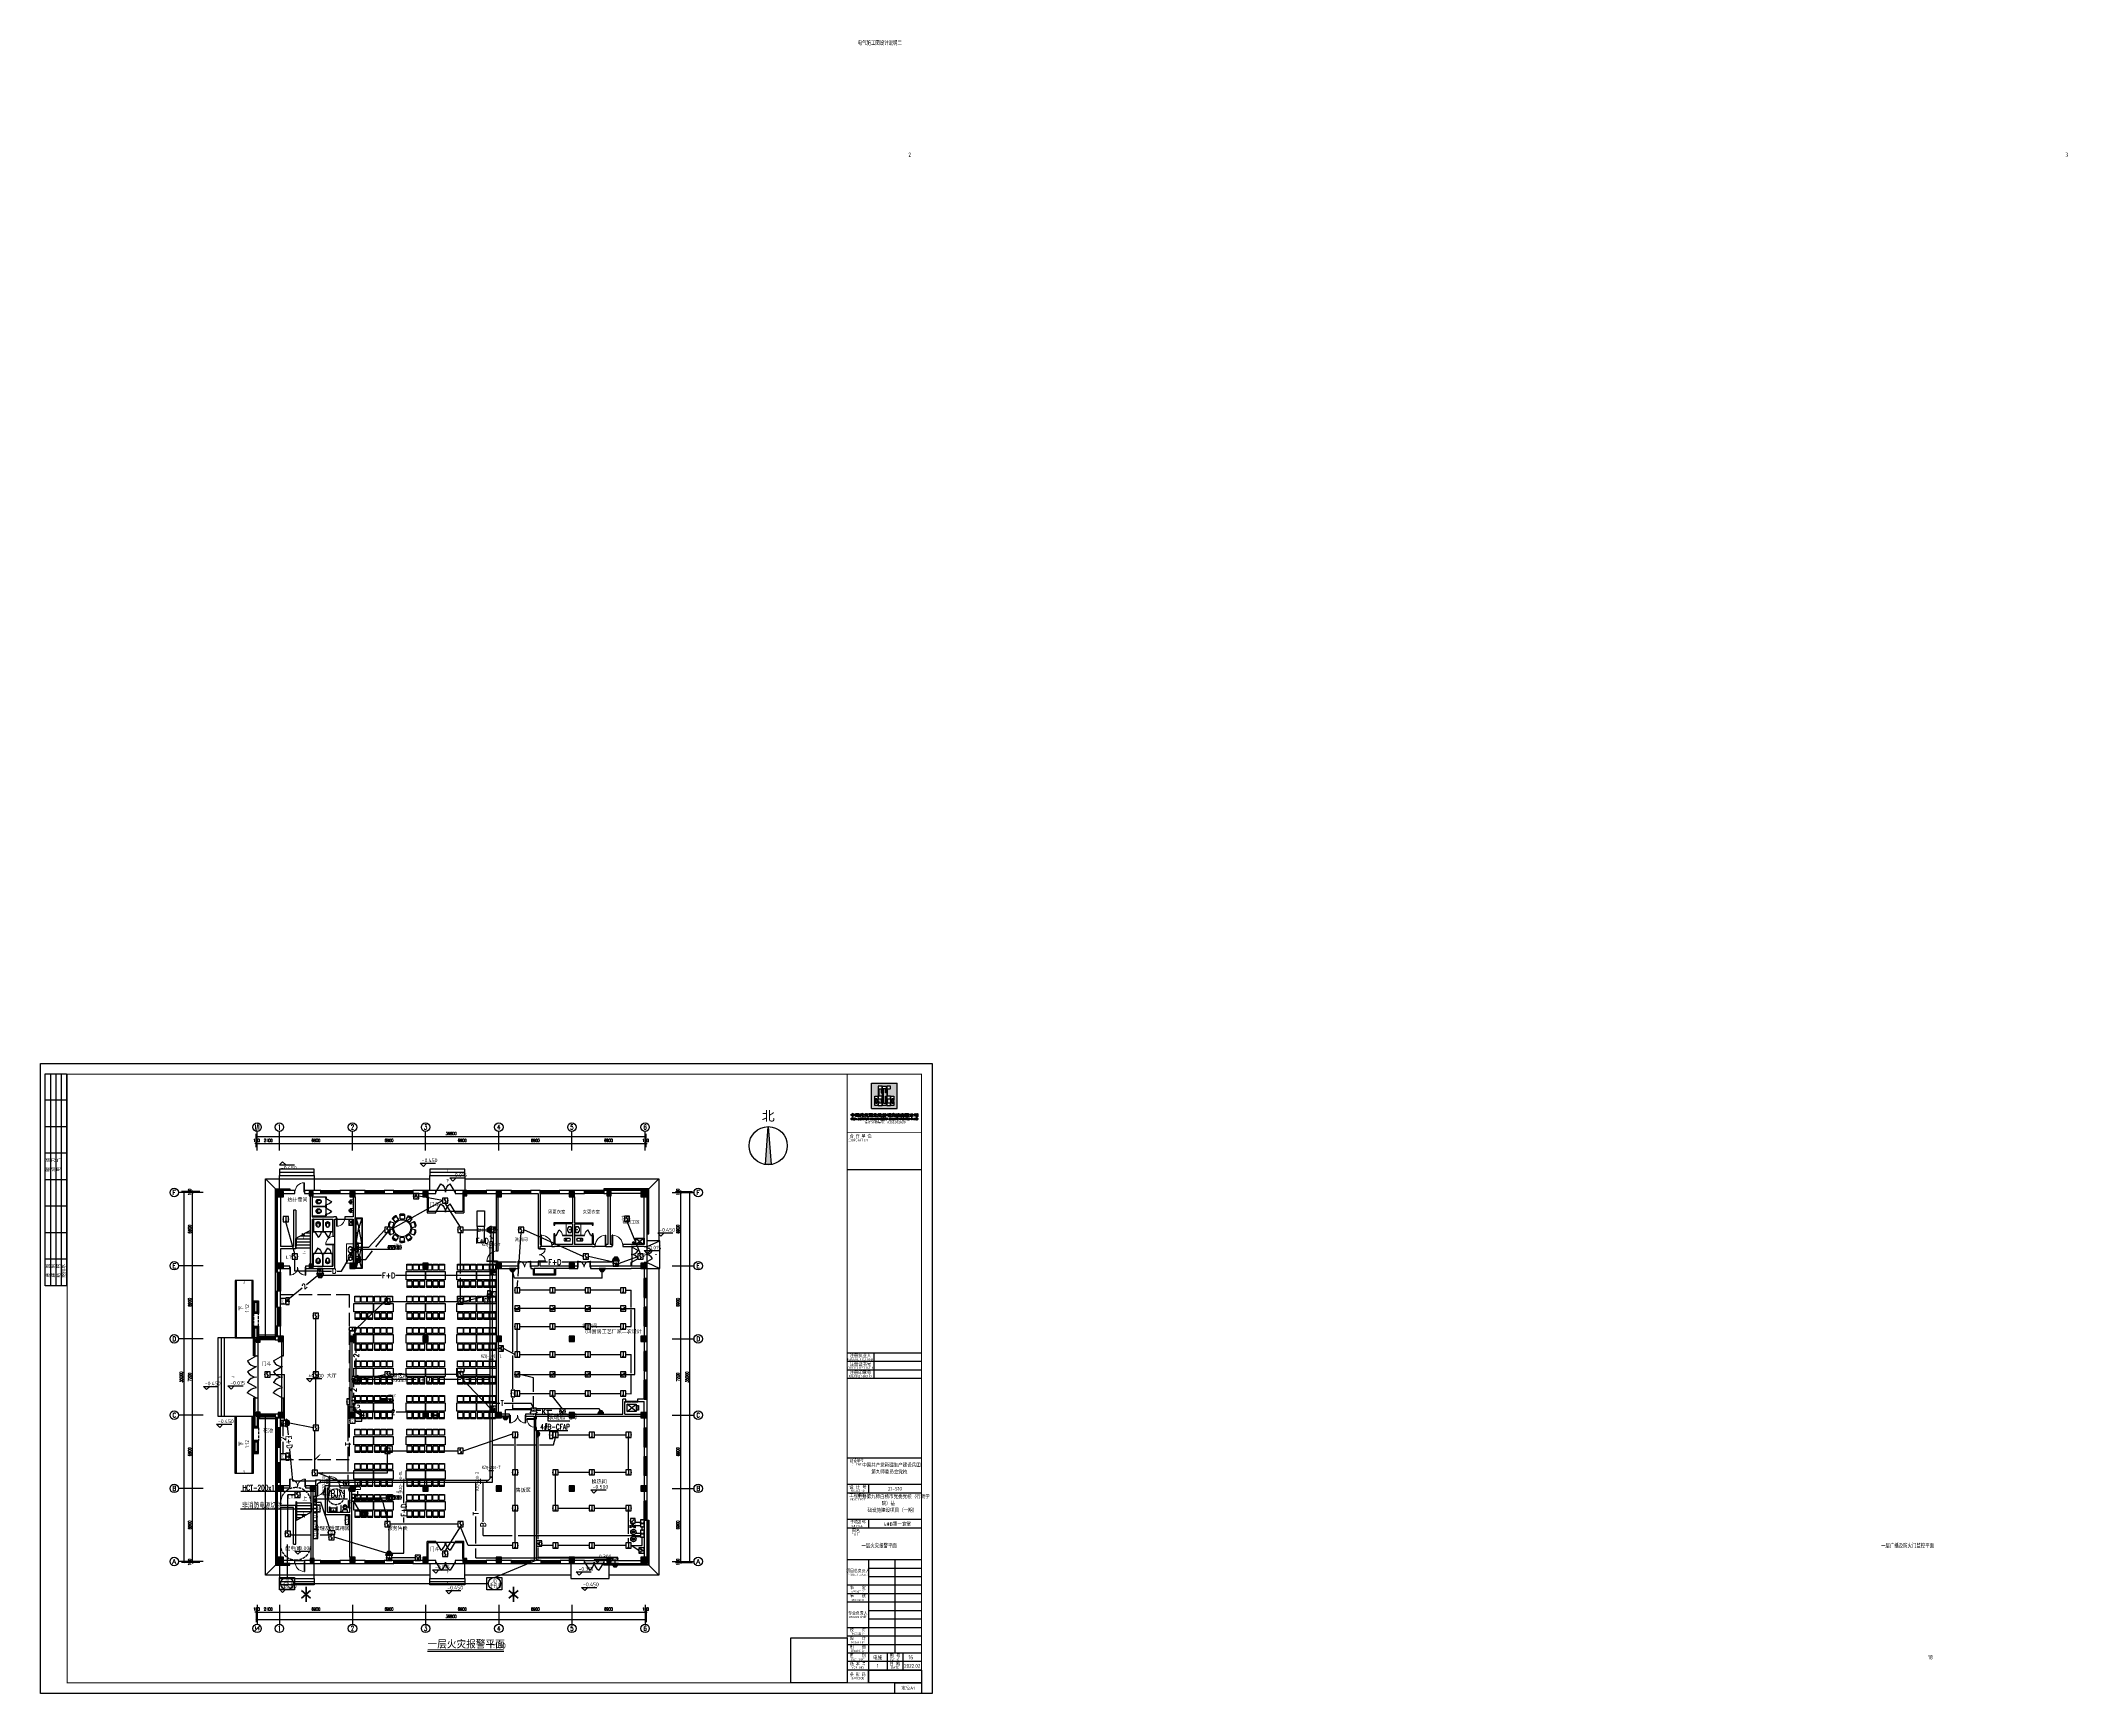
# Model space of a CAD drawing. Extents: x 2350667 to 3185789, y 309667 to 706270.
# Drawn here: x 2446845 to 2638051, y 439114 to 595008 of the extents above; entities that cross this region are included whole.
import ezdxf
from ezdxf.enums import TextEntityAlignment as Align

# ---------------------------------------------------------------- set-up
doc = ezdxf.new("R2010")
doc.units = 0
doc.header["$LTSCALE"] = 1000
doc.linetypes.add('__DASH', pattern=[0.35, 0.25, -0.1])
doc.linetypes.add('DASH', pattern=[0.35, 0.25, -0.1])
for name, color, linetype in [('0-底图', 7, 'Continuous'), ('001代征绿地', 72, 'Continuous'), ('A-ANNO-AXIS', 102, 'Continuous'), ('A-ANNO-DIMS', 3, 'Continuous'), ('A-ANNO-IDEN', 3, 'Continuous'), ('A-ANNO-IDEN-LEVL', 3, 'Continuous'), ('A-ANNO-TXT', 7, 'Continuous'), ('A-FLOR-STRS', 140, 'Continuous'), ('AXIS', 3, 'Continuous'), ('AXIS_TEXT', 7, 'Continuous'), ('BTTK', 7, 'Continuous'), ('CABLETRAY', 4, 'Continuous'), ('CABLETRAY_DIM', 3, 'Continuous'), ('COLUMN', 255, 'Continuous'), ('D', 7, 'Continuous'), ('DIM-消防', 3, 'Continuous'), ('DIM-箱柜', 7, 'Continuous'), ('DIM_SYMB', 3, 'Continuous'), ('DOOR_FIRE', 4, 'Continuous'), ('E2-楼梯、坡道', 52, 'Continuous'), ('EQUIP-动力', 3, 'Continuous'), ('EQUIP-消防', 3, 'Continuous'), ('EQUIP-箱柜', 3, 'Continuous'), ('EVTR', 2, 'Continuous'), ('fur', 253, 'Continuous'), ('LATRINE', 8, 'Continuous'), ('Logo', 4, 'Continuous'), ('LWIRE', 4, 'Continuous'), ('P-FLDR', 7, 'Continuous'), ('PLAN_经济指标表', 7, 'Continuous'), ('PUB_DIM', 3, 'Continuous'), ('PUB_HATCH', 8, 'Continuous'), ('PUB_TEXT', 7, 'Continuous'), ('PUB_TITLE', 4, 'Continuous'), ('SIG_TEXT', 7, 'Continuous'), ('STAIR', 2, 'Continuous'), ('TEL_SYMB', 3, 'Continuous'), ('WALL', 2, 'Continuous'), ('WALL-MOVE', 6, 'Continuous'), ('WINDOW', 4, 'Continuous'), ('WIRE-消防', 1, 'Continuous'), ('WIRE-照明', 6, 'Continuous'), ('厨卫', 252, 'Continuous'), ('家具', 8, 'Continuous'), ('建筑-洁具', 8, 'Continuous'), ('抗震支吊架', 2, 'Continuous'), ('洁具', 213, 'Continuous'), ('看线', 30, 'Continuous')]:
    doc.layers.add(name, color=color, linetype=linetype)
for name, color, linetype, plot in [('DIM_MODI', 6, 'Continuous', False), ('条形码', 7, 'Continuous', False), ('验收章', 7, 'Continuous', False)]:
    doc.layers.add(name, color=color, linetype=linetype, plot=plot)
doc.layers.add('LVTRY', color=8, linetype='Continuous', lineweight=9)
doc.styles.add('-黑体_T3', font='', dxfattribs={"width": 0.8})
doc.styles.add('_TCH_AXIS', font='COMPLEX', dxfattribs={"bigfont": 'GBCBIG'})
doc.styles.add('_TCH_DIM', font='SIMPLEX', dxfattribs={"width": 0.8, "height": 5, "bigfont": 'HZTXT'})
doc.styles.add('_TEL_ATTDEF', font='gbenor', dxfattribs={"bigfont": 'gbcbig'})
doc.styles.add('_TEL_DIM', font='SIMPLEX', dxfattribs={"width": 0.8, "height": 3.5, "bigfont": 'HZTXT'})
doc.styles.add('A_DIM', font='SIMPLEX', dxfattribs={"width": 0.7, "bigfont": 'HZ'})
doc.styles.add('A_DIM_T3', font='SIMPLEX', dxfattribs={"width": 0.7, "bigfont": 'HZ'})
doc.styles.add('COMPLEX', font='COMPLEX')
doc.styles.add('HT', font='')
doc.styles.add('HZ(TK)', font='geniso.shx', dxfattribs={"width": 0.9, "bigfont": 'hztxt.shx'})
doc.styles.add('HZTXT', font='tssdeng.shx', dxfattribs={"width": 0.7, "bigfont": 'tssdchn.shx'})
doc.styles.add('kzcad', font='', dxfattribs={"width": 0.8})
doc.styles.get("Standard").update_dxf_attribs({"font": 'geniso.shx', "bigfont": 'hztxt.shx'})
doc.styles.add('中西文等高字体', font='tssdeng.shx', dxfattribs={"width": 0.8, "bigfont": 'tssdchn.shx'})
doc.styles.add('宋体', font='', dxfattribs={"width": 0.7, "height": 5})
doc.styles.get('-黑体_T3').set_extended_font_data('SimHei')
doc.styles.get('HT').set_extended_font_data('SimHei')
doc.styles.get('kzcad').set_extended_font_data('SimSun')
doc.styles.get('宋体').set_extended_font_data('SimSun')
doc.dimstyles.new('_TCH_ARCH&&100', dxfattribs={"dimtxt": 280, "dimasz": 100, "dimexe": 250, "dimexo": 300, "dimgap": 135, "dimtad": 1, "dimdec": 0, "dimzin": 0, "dimdsep": 46, "dimtxsty": 'A_DIM_T3', "dimblk": 'ARCHTICK', "dimcen": 0.09, "dimclrt": 7, "dimazin": 2, "dimtfac": 1, "dimtdec": 0, "dimtix": 1, "dimtmove": 2, "dimatfit": 3, "dimfxl": 150, "dimtolj": 1, "dimtzin": 0, "dimarcsym": 0})

# ---------------------------------------------------------------- blocks, each defined once
blk = doc.blocks.new('CSCEC')
at = {"layer": 'Logo'}
h = blk.add_hatch(color=4, dxfattribs=at)
h.paths.add_polyline_path([(0, -24), (24, -24), (24, 0), (0, 0)])
h.paths.add_polyline_path([(6.2, -2.8), (9.8, -2.8), (9.8, -9.2), (9, -9.2), (9, -5.4, 0.414214), (8.8, -5.2), (7.2, -5.2, 0.414214), (7, -5.4), (7, -12.2, 0.414214), (7.2, -12.4), (9.8, -12.4), (9.8, -21.2), (6.2, -21.2), (6.2, -17.2), (7, -17.2), (7, -18.6, 0.414214), (7.2, -18.8), (8.8, -18.8, 0.414214), (9, -18.6), (9, -15, 0.414214), (8.8, -14.8), (6.2, -14.8)], flags=16)
h.paths.add_polyline_path([(10.2, -2.8), (13.8, -2.8), (13.8, -9.2), (13, -9.2), (13, -5.4, 0.414214), (12.8, -5.2), (11.2, -5.2, 0.414214), (11, -5.4), (11, -18.6, 0.414214), (11.2, -18.8), (12.8, -18.8, 0.414214), (13, -18.6), (13, -12.4), (13.8, -12.4), (13.8, -21.2), (10.2, -21.2)], flags=16)
h.paths.add_polyline_path([(5.8, -12.4), (5.8, -16.4), (5, -16.4), (5, -15, 0.414214), (4.8, -14.8), (4, -14.8, 0.414214), (3.8, -15), (3.8, -18.6, 0.414214), (4, -18.8), (4.8, -18.8, 0.414214), (5, -18.6), (5, -17.2), (5.8, -17.2), (5.8, -21.2), (3, -21.2), (3, -12.4)], flags=16)
h.paths.add_polyline_path([(14.2, -2.8), (17.8, -2.8), (17.8, -5.2), (15.2, -5.2, 0.414214), (15, -5.4), (15, -12.2, 0.414214), (15.2, -12.4), (17.8, -12.4), (17.8, -14.8), (15.2, -14.8, 0.414214), (15, -15), (15, -18.6, 0.414214), (15.2, -18.8), (17.8, -18.8), (17.8, -21.2), (14.2, -21.2)], flags=16)
h.paths.add_polyline_path([(21, -12.4), (21, -16.4), (20.2, -16.4), (20.2, -15, 0.414214), (20, -14.8), (19.2, -14.8, 0.414214), (19, -15), (19, -18.6, 0.414214), (19.2, -18.8), (20, -18.8, 0.414214), (20.2, -18.6), (20.2, -17.2), (21, -17.2), (21, -21.2), (18.2, -21.2), (18.2, -12.4)], flags=16)
for p, q in [((0, -24), (0, 0)), ((0, 0), (24, 0)), ((0, 0), (24, 0)), ((24, -24), (24, 0)), ((0, -24), (24, -24))]:
    blk.add_line(p, q, dxfattribs=at)
for points in [[(4.9, -18.8, 0.414214), (5, -18.7), (5, -17.3, -0.414214), (5.1, -17.2), (5.7, -17.2, -0.414214), (5.8, -17.3), (5.8, -21.1, -0.414214), (5.7, -21.2), (3.1, -21.2, -0.414214), (3, -21.1), (3, -12.5, -0.414214), (3.1, -12.4), (5.7, -12.4, -0.414214), (5.8, -12.5), (5.8, -16.3, -0.414214), (5.7, -16.4), (5.1, -16.4, -0.414214), (5, -16.3), (5, -14.9, 0.414214), (4.9, -14.8), (3.9, -14.8, 0.414214), (3.8, -14.9), (3.8, -18.7, 0.414214), (3.9, -18.8)], [(8.8, -5.2, -0.414214), (9, -5.4), (9, -9, 0.414214), (9.2, -9.2), (9.6, -9.2, 0.414214), (9.8, -9), (9.8, -3, 0.414214), (9.6, -2.8), (6.4, -2.8, 0.414214), (6.2, -3), (6.2, -14.6, 0.414214), (6.4, -14.8), (8.8, -14.8, -0.414214), (9, -15), (9, -18.6, -0.414214), (8.8, -18.8), (7.2, -18.8, -0.414214), (7, -18.6), (7, -17.4, 0.414214), (6.8, -17.2), (6.4, -17.2, 0.414214), (6.2, -17.4), (6.2, -21, 0.414214), (6.4, -21.2), (9.6, -21.2, 0.414214), (9.8, -21), (9.8, -12.6, 0.414214), (9.6, -12.4), (7.2, -12.4, -0.414214), (7, -12.2), (7, -5.4, -0.414214), (7.2, -5.2)], [(12.8, -18.8, 0.414214), (13, -18.6), (13, -12.6, -0.414214), (13.2, -12.4), (13.6, -12.4, -0.414214), (13.8, -12.6), (13.8, -21, -0.414214), (13.6, -21.2), (10.4, -21.2, -0.414214), (10.2, -21), (10.2, -3, -0.414214), (10.4, -2.8), (13.6, -2.8, -0.414214), (13.8, -3), (13.8, -9, -0.414214), (13.6, -9.2), (13.2, -9.2, -0.414214), (13, -9), (13, -5.4, 0.414214), (12.8, -5.2), (11.2, -5.2, 0.414214), (11, -5.4), (11, -18.6, 0.414214), (11.2, -18.8)], [(15.2, -12.4, -0.414214), (15, -12.2), (15, -5.4, -0.414214), (15.2, -5.2), (17.6, -5.2, 0.414214), (17.8, -5), (17.8, -3, 0.414214), (17.6, -2.8), (14.4, -2.8, 0.414214), (14.2, -3), (14.2, -21, 0.414214), (14.4, -21.2), (17.6, -21.2, 0.414214), (17.8, -21), (17.8, -19, 0.414214), (17.6, -18.8), (15.2, -18.8, -0.414214), (15, -18.6), (15, -15, -0.414214), (15.2, -14.8), (17.6, -14.8, 0.414214), (17.8, -14.6), (17.8, -12.6, 0.414214), (17.6, -12.4)], [(20.1, -18.8, 0.414214), (20.2, -18.7), (20.2, -17.3, -0.414214), (20.3, -17.2), (20.9, -17.2, -0.414214), (21, -17.3), (21, -21.1, -0.414214), (20.9, -21.2), (18.3, -21.2, -0.414214), (18.2, -21.1), (18.2, -12.5, -0.414214), (18.3, -12.4), (20.9, -12.4, -0.414214), (21, -12.5), (21, -16.3, -0.414214), (20.9, -16.4), (20.3, -16.4, -0.414214), (20.2, -16.3), (20.2, -14.9, 0.414214), (20.1, -14.8), (19.1, -14.8, 0.414214), (19, -14.9), (19, -18.7, 0.414214), (19.1, -18.8)]]:
    blk.add_lwpolyline(points, format="xyb", close=True, dxfattribs=at)
blk = doc.blocks.new('logo-txt')
at = {"layer": 'Logo'}
h = blk.add_hatch(color=4, dxfattribs=at)
h.dxf.hatch_style = 1
h.paths.add_polyline_path([(0.8, 4), (0.5, 4), (0.2, 3.9), (0.1, 3.9), (0.1, 4), (0, 4.7), (0, 5.1), (0, 5.2), (0.1, 5.3), (0.1, 5.4), (0.3, 5.4), (0.7, 5.3), (1, 5.3), (1.4, 5.3), (1.4, 5.9), (1.4, 6), (1.4, 6), (1.6, 6.1), (1.7, 6), (1.8, 5.9), (1.8, 5.6), (1.8, 5.3), (2.1, 5.3), (2.4, 5.3), (2.7, 5.3), (2.9, 5.4), (3, 5.4), (3.1, 5.4), (3.2, 5.3), (3.3, 5.2), (3.3, 5.1), (3.2, 4.6), (3.2, 4.2), (3.2, 4.1), (3.2, 4), (3.1, 3.9), (3, 3.9), (2.8, 3.9), (2.4, 4), (1.8, 4.1), (1.8, 3.4), (1.8, 2.9), (1.7, 2.8), (1.6, 2.7), (1.5, 2.7), (1.4, 2.7), (1.4, 2.8), (1.3, 2.9), (1.4, 4.1)])
h.paths.add_polyline_path([(0.9, 5), (0.5, 4.9), (0.4, 4.9), (0.4, 4.7), (0.4, 4.4), (0.5, 4.4), (0.5, 4.4), (1, 4.3), (1.4, 4.4), (1.4, 5)], flags=16)
h.paths.add_polyline_path([(2.8, 4.4), (2.8, 4.5), (2.9, 4.7), (2.9, 4.8), (2.8, 4.9), (2.7, 4.9), (2.4, 5), (1.8, 5), (1.8, 4.4), (2.3, 4.3), (2.7, 4.4)], flags=16)
h = blk.add_hatch(color=4, dxfattribs=at)
h.dxf.hatch_style = 1
h.paths.add_polyline_path([(0.8, 1.3), (0.6, 1.5), (0.5, 1.6), (0.4, 1.6), (0.3, 1.5), (0.2, 1.3), (0.1, 1), (0.1, 0.6), (0.2, 0.3), (0.3, 0.1), (0.4, 0), (0.5, 0), (0.6, 0.1), (0.8, 0.2), (0.8, 0.4), (0.8, 0.4), (0.8, 0.2), (0.7, 0.1), (0.6, 0), (0.4, 0), (0.2, 0.1), (0.1, 0.2), (0.1, 0.4), (0, 0.6), (0, 1), (0.1, 1.2), (0.1, 1.4), (0.2, 1.5), (0.4, 1.6), (0.6, 1.6), (0.7, 1.5), (0.8, 1.4), (0.8, 1.7), (0.8, 1)])
h.paths.add_polyline_path([(1.7, 0), (1.7, 0), (1.8, 0), (1.9, 0.1), (1.9, 0.2), (1.9, 0.8), (1.4, 0.8), (1.4, 0.2), (1.4, 0.1), (1.5, 0), (1.5, 0), (1.5, 0), (1.1, 0), (1.1, 0), (1.1, 0), (1.2, 0.1), (1.2, 0.2), (1.2, 1.4), (1.2, 1.5), (1.1, 1.6), (1.1, 1.6), (1.1, 1.6), (1.5, 1.6), (1.5, 1.6), (1.5, 1.6), (1.4, 1.5), (1.4, 1.4), (1.4, 0.9), (1.9, 0.9), (1.9, 1.4), (1.9, 1.5), (1.8, 1.6), (1.7, 1.6), (1.7, 1.6), (2.2, 1.6), (2.2, 1.6), (2.1, 1.6), (2, 1.5), (2, 1.4), (2, 0.2), (2, 0.1), (2.1, 0), (2.2, 0), (2.2, 0)])
h.paths.add_polyline_path([(2.4, 0), (2.4, 0), (2.4, 0), (2.5, 0.1), (2.5, 0.2), (2.5, 1.4), (2.5, 1.5), (2.4, 1.6), (2.4, 1.6), (2.4, 1.6), (2.8, 1.6), (2.8, 1.6), (2.8, 1.6), (2.7, 1.5), (2.7, 1.4), (2.7, 0.2), (2.7, 0.1), (2.8, 0), (2.8, 0), (2.8, 0)])
h.paths.add_polyline_path([(4.1, 1.6), (4, 1.5), (4, 0), (3.9, 0), (3.2, 1.5), (3.2, 0.1), (3.3, 0), (3.4, 0), (3.4, 0), (3, 0), (3, 0), (3.1, 0), (3.2, 0.1), (3.2, 1.5), (3.1, 1.6), (3, 1.6), (3, 1.6), (3.3, 1.6), (3.9, 0.3), (3.9, 1.5), (3.8, 1.6), (3.8, 1.6), (3.8, 1.6), (4.1, 1.6), (4.1, 1.6)])
h.paths.add_polyline_path([(4.9, 0), (4.9, 0), (4.9, 0), (5, 0.1), (5, 0.1), (4.9, 0.4), (4.5, 0.4), (4.4, 0.1), (4.5, 0), (4.6, 0), (4.6, 0), (4.3, 0), (4.3, 0), (4.3, 0), (4.4, 0.1), (4.7, 1.6), (4.8, 1.6), (5.1, 0.1), (5.2, 0), (5.2, 0), (5.2, 0)])
h.paths.add_polyline_path([(4.7, 1.3), (4.5, 0.5), (4.9, 0.5)], flags=16)
h = blk.add_hatch(color=4, dxfattribs=at)
h.dxf.hatch_style = 1
h.paths.add_polyline_path([(4.9, 5.1), (5.1, 5.2), (5.8, 5.2), (6.5, 5.2), (6.7, 5.2), (6.8, 5.1), (6.8, 5), (6.8, 5), (6.7, 4.9), (6.1, 4.9), (6.1, 4.6), (6.6, 4.6), (6.7, 4.5), (6.7, 4.4), (6.7, 4.4), (6.6, 4.3), (6.3, 4.3), (6.1, 4.3), (6.1, 3.9), (6.9, 3.9), (6.9, 3.8), (6.9, 3.6), (6.9, 3.6), (6.7, 3.6), (5.7, 3.6), (5.3, 3.6), (4.9, 3.5), (4.9, 3.5), (4.8, 3.5), (4.8, 3.7), (5, 3.9), (5, 3.9), (5.1, 3.9), (5.4, 3.9), (5.7, 3.9), (5.7, 4.3), (5.1, 4.3), (5, 4.3), (5.1, 4.4), (5.2, 4.6), (5.3, 4.6), (5.5, 4.6), (5.7, 4.6), (5.7, 4.9), (5.3, 4.9), (5, 4.9), (4.9, 4.8), (4.9, 4.9)], flags=0)
h.paths.add_polyline_path([(5.7, 5.8), (6.3, 5.8), (6.9, 5.7), (7.1, 5.8), (7.3, 5.8), (7.4, 5.7), (7.5, 5.6), (7.5, 5.5), (7.5, 4.3), (7.4, 3.1), (7.4, 2.9), (7.3, 2.9), (7.2, 2.8), (7, 2.9), (6.7, 3), (6.3, 3), (5.3, 3), (5, 3), (4.8, 2.9), (4.6, 2.9), (4.4, 2.9), (4.3, 3), (4.3, 3.1), (4.3, 3.2), (4.3, 3.4), (4.3, 4.7), (4.3, 5.3), (4.3, 5.5), (4.4, 5.7), (4.5, 5.8), (4.7, 5.8)])
h.paths.add_polyline_path([(6.7, 4.2), (6.8, 4.1), (6.8, 4), (6.7, 4), (6.5, 4), (6.4, 4), (6.6, 4.2)], flags=0)
h.paths.add_polyline_path([(4.6, 4.3), (4.7, 3.4), (4.7, 3.3), (4.8, 3.3), (5.8, 3.3), (6.9, 3.3), (7, 3.3), (7, 3.3), (7.1, 3.4), (7.1, 3.5), (7.1, 5.2), (7.1, 5.4), (6.9, 5.4), (6.5, 5.5), (5.7, 5.5), (4.8, 5.5), (4.8, 5.4), (4.7, 5.4), (4.7, 5.1)], flags=16)
h = blk.add_hatch(color=4, dxfattribs=at)
h.dxf.hatch_style = 1
h.paths.add_polyline_path([(4.9, 5.1), (5.1, 5.2), (5.8, 5.2), (6.5, 5.2), (6.7, 5.2), (6.8, 5.1), (6.8, 5), (6.8, 5), (6.7, 4.9), (6.1, 4.9), (6.1, 4.6), (6.6, 4.6), (6.7, 4.5), (6.7, 4.4), (6.7, 4.4), (6.6, 4.3), (6.3, 4.3), (6.1, 4.3), (6.1, 3.9), (6.9, 3.9), (6.9, 3.8), (6.9, 3.6), (6.9, 3.6), (6.7, 3.6), (5.7, 3.6), (5.3, 3.6), (4.9, 3.5), (4.9, 3.5), (4.8, 3.5), (4.8, 3.7), (5, 3.9), (5, 3.9), (5.1, 3.9), (5.4, 3.9), (5.7, 3.9), (5.7, 4.3), (5.1, 4.3), (5, 4.3), (5.1, 4.4), (5.2, 4.6), (5.3, 4.6), (5.5, 4.6), (5.7, 4.6), (5.7, 4.9), (5.3, 4.9), (5, 4.9), (4.9, 4.8), (4.9, 4.9)])
h = blk.add_hatch(color=4, dxfattribs=at)
h.dxf.hatch_style = 1
h.paths.add_polyline_path([(6.7, 4.2), (6.8, 4.1), (6.8, 4), (6.7, 4), (6.5, 4), (6.4, 4), (6.6, 4.2)])
h = blk.add_hatch(color=4, dxfattribs=at)
h.dxf.hatch_style = 1
h.paths.add_polyline_path([(7.6, 1.6), (7.5, 1.5), (7.5, 0), (7.4, 0), (6.7, 1.5), (6.7, 0.1), (6.8, 0), (6.9, 0), (6.9, 0), (6.5, 0), (6.5, 0), (6.6, 0), (6.7, 0.1), (6.7, 1.5), (6.6, 1.6), (6.5, 1.6), (6.5, 1.6), (6.8, 1.6), (7.4, 0.3), (7.4, 1.5), (7.3, 1.6), (7.3, 1.6), (7.3, 1.6), (7.6, 1.6), (7.6, 1.6)])
h.paths.add_polyline_path([(8.7, 0.4), (8.6, 0.2), (8.5, 0.1), (8.4, 0), (8.3, 0), (8.3, 0), (8.1, 0.1), (8, 0.2), (7.9, 0.4), (7.9, 0.7), (7.9, 0.9), (7.9, 1.2), (8, 1.4), (8.1, 1.5), (8.3, 1.6), (8.4, 1.6), (8.4, 1.6), (8.5, 1.5), (8.6, 1.4), (8.7, 1.2), (8.8, 0.9), (8.8, 0.7)])
h.paths.add_polyline_path([(8.6, 1), (8.6, 1.3), (8.5, 1.5), (8.4, 1.6), (8.3, 1.6), (8.2, 1.5), (8.1, 1.3), (8, 1), (8, 0.6), (8.1, 0.3), (8.2, 0.1), (8.3, 0), (8.4, 0), (8.5, 0.1), (8.6, 0.3), (8.6, 0.6)], flags=16)
h.paths.add_polyline_path([(9.9, 0), (9.8, 0), (9.8, 0.2), (9.7, 0.6), (9.6, 0.7), (9.5, 0.8), (9.3, 0.8), (9.3, 0.2), (9.3, 0.1), (9.4, 0), (9.5, 0), (9.5, 0), (9, 0), (9, 0), (9.1, 0), (9.1, 0.1), (9.2, 0.2), (9.2, 1.4), (9.1, 1.5), (9.1, 1.6), (9, 1.6), (9, 1.6), (9.7, 1.6), (9.8, 1.5), (9.9, 1.4), (9.9, 1.3), (9.9, 1.1), (9.9, 1), (9.8, 0.9), (9.7, 0.8), (9.6, 0.8), (9.6, 0.8), (9.7, 0.7), (9.8, 0.2), (9.9, 0.2), (9.9, 0.2), (10, 0.2), (10, 0.3), (10, 0.3), (10, 0.2)])
h.paths.add_polyline_path([(9.8, 1.4), (9.8, 1.5), (9.7, 1.6), (9.4, 1.6), (9.3, 1.5), (9.3, 1.4), (9.3, 0.9), (9.7, 0.9), (9.8, 0.9), (9.8, 1.1)], flags=16)
h.paths.add_polyline_path([(11.1, 1.1), (11, 1.4), (11, 1.5), (10.9, 1.5), (10.8, 1.6), (10.7, 1.5), (10.7, 1.4), (10.7, 0.2), (10.7, 0.1), (10.8, 0), (10.9, 0), (10.9, 0), (10.4, 0), (10.4, 0), (10.5, 0), (10.5, 0.1), (10.6, 0.2), (10.6, 1.4), (10.5, 1.5), (10.5, 1.6), (10.3, 1.5), (10.3, 1.5), (10.3, 1.4), (10.2, 1.1), (10.2, 1.1), (10.2, 1.6), (11.1, 1.6), (11.1, 1.1)])
h.paths.add_polyline_path([(11.9, 0), (11.9, 0), (12, 0), (12, 0.1), (12.1, 0.2), (12.1, 0.8), (11.6, 0.8), (11.6, 0.2), (11.6, 0.1), (11.7, 0), (11.7, 0), (11.7, 0), (11.3, 0), (11.3, 0), (11.3, 0), (11.4, 0.1), (11.4, 0.2), (11.4, 1.4), (11.4, 1.5), (11.3, 1.6), (11.3, 1.6), (11.3, 1.6), (11.7, 1.6), (11.7, 1.6), (11.7, 1.6), (11.6, 1.5), (11.6, 1.4), (11.6, 0.9), (12.1, 0.9), (12.1, 1.4), (12, 1.5), (12, 1.6), (11.9, 1.6), (11.9, 1.6), (12.4, 1.6), (12.4, 1.6), (12.3, 1.6), (12.2, 1.5), (12.2, 1.4), (12.2, 0.2), (12.2, 0.1), (12.3, 0), (12.4, 0), (12.4, 0)])
h.paths.add_polyline_path([(13.7, 1.6), (13.6, 1.5), (13.3, 0), (13.3, 0), (13.1, 1.5), (12.9, 0), (12.9, 0), (12.7, 1.5), (12.7, 1.5), (12.6, 1.6), (12.5, 1.6), (12.5, 1.6), (13, 1.6), (13, 1.6), (12.9, 1.6), (12.8, 1.5), (12.8, 1.5), (13, 0.5), (13.1, 1.6), (13.2, 1.6), (13.4, 0.5), (13.5, 1.5), (13.4, 1.6), (13.4, 1.6), (13.4, 1.6), (13.7, 1.6), (13.7, 1.6)])
h.paths.add_polyline_path([(13.9, 0), (13.9, 0), (13.9, 0), (14, 0.1), (14, 0.2), (14, 1.4), (14, 1.5), (13.9, 1.6), (13.9, 1.6), (13.9, 1.6), (14.7, 1.6), (14.7, 1.1), (14.7, 1.1), (14.7, 1.4), (14.7, 1.5), (14.6, 1.5), (14.5, 1.6), (14.3, 1.6), (14.2, 1.5), (14.2, 1.4), (14.2, 0.9), (14.2, 0.9), (14.4, 0.9), (14.4, 0.9), (14.5, 1.2), (14.5, 0.4), (14.4, 0.8), (14.4, 0.8), (14.2, 0.8), (14.2, 0.8), (14.2, 0.2), (14.2, 0.1), (14.3, 0), (14.5, 0), (14.6, 0.1), (14.7, 0.1), (14.7, 0.2), (14.7, 0.5), (14.7, 0.5), (14.7, 0)])
h.paths.add_polyline_path([(15.8, 0.2), (15.7, 0.1), (15.5, 0), (15.4, 0), (15.2, 0.1), (15.1, 0.2), (15.1, -0.1), (15.1, 0.6), (15.1, 0.2), (15.2, 0.1), (15.4, 0), (15.5, 0), (15.7, 0.1), (15.7, 0.2), (15.7, 0.5), (15.7, 0.6), (15.6, 0.7), (15.3, 0.8), (15.1, 1), (15.1, 1.1), (15.1, 1.4), (15.2, 1.5), (15.3, 1.6), (15.5, 1.6), (15.7, 1.5), (15.8, 1.4), (15.8, 1.7), (15.8, 1), (15.7, 1.3), (15.6, 1.5), (15.5, 1.6), (15.3, 1.6), (15.2, 1.5), (15.1, 1.4), (15.1, 1.2), (15.2, 1.1), (15.3, 1), (15.6, 0.8), (15.8, 0.7), (15.8, 0.5), (15.8, 0.3)])
h.paths.add_polyline_path([(16.9, 1.1), (16.9, 1.4), (16.9, 1.5), (16.8, 1.5), (16.7, 1.6), (16.6, 1.5), (16.6, 1.4), (16.6, 0.2), (16.6, 0.1), (16.7, 0), (16.7, 0), (16.7, 0), (16.3, 0), (16.3, 0), (16.4, 0), (16.4, 0.1), (16.5, 0.2), (16.5, 1.4), (16.4, 1.5), (16.4, 1.6), (16.2, 1.5), (16.2, 1.5), (16.1, 1.4), (16.1, 1.1), (16.1, 1.1), (16.1, 1.6), (17, 1.6), (17, 1.1)])
h = blk.add_hatch(color=4, dxfattribs=at)
h.dxf.hatch_style = 1
h.paths.add_polyline_path([(10, 5.5), (10, 5.5), (9.9, 5.5), (9.9, 5.6), (9.9, 5.6), (9.9, 5.7), (10, 5.8), (10.5, 5.7), (10.5, 5.9), (10.6, 6.1), (10.7, 6), (10.8, 6), (10.8, 5.9), (10.8, 5.7), (11.2, 5.7), (11.3, 5.8), (11.4, 5.8), (11.5, 5.7), (11.5, 5.6), (11.5, 5.4), (11.7, 5.4), (11.9, 5.3), (11.9, 5.3), (11.9, 5.2), (11.8, 5.2), (11.5, 5.2), (11.5, 4.8), (11.4, 4.7), (11.3, 4.7), (11.3, 4.7), (11.2, 4.8), (10.8, 4.8), (10.8, 4.6), (11.3, 4.6), (11.5, 4.6), (11.5, 4.5), (11.5, 4.5), (11.3, 4.5), (10.8, 4.4), (10.8, 4.2), (11.3, 4.2), (11.5, 4.2), (11.6, 4.1), (11.6, 4), (11.5, 4), (10.9, 4), (10.8, 3.7), (10.8, 3.7), (10.7, 3.6), (11.5, 3.4), (12.3, 3.4), (12, 3), (11.9, 2.8), (11.8, 2.7), (11.7, 2.7), (11.6, 2.7), (11.5, 2.7), (11.3, 2.8), (9.3, 3.9), (9.1, 3.5), (8.9, 3.2), (8.7, 3.1), (8.4, 3), (8.3, 3.1), (8.2, 3.1), (8.3, 3.2), (8.3, 3.2), (8.6, 3.3), (8.8, 3.5), (8.9, 3.7), (9.1, 4), (8.8, 4), (8.7, 4), (8.6, 4), (8.6, 4.1), (8.6, 4.2), (8.8, 4.3), (8.9, 4.3), (9.1, 4.2), (9.2, 4.5), (9.2, 4.6), (9.2, 4.7), (9.1, 4.8), (9, 4.7), (8.9, 4.7), (8.8, 4.8), (8.8, 4.8), (8.9, 4.9), (9.1, 5.1), (9.1, 5.2), (9.2, 5.3), (9.1, 5.3), (9.1, 5.4), (8.9, 5.4), (8.7, 5.3), (8.6, 5.3), (8.5, 5.3), (8.5, 5.4), (8.5, 5.5), (8.7, 5.6), (8.7, 5.7), (8.8, 5.7), (9.1, 5.6), (9.3, 5.6), (9.4, 5.7), (9.5, 5.6), (9.6, 5.6), (9.6, 5.4), (9.3, 5.1), (9.3, 5), (9.3, 4.9), (9.4, 4.9), (9.5, 4.8), (9.5, 4.7), (9.5, 4.5), (9.4, 4.1), (9.7, 4), (10, 3.9), (10.6, 3.6), (10.5, 3.8), (10.5, 4), (9.9, 4), (9.7, 4.1), (9.7, 4.1), (9.7, 4.2), (9.8, 4.2), (10.5, 4.2), (10.5, 4.4), (10.1, 4.4), (9.8, 4.4), (9.8, 4.3), (9.8, 4.4), (9.8, 4.5), (9.9, 4.6), (10.5, 4.6), (10.5, 4.9), (10.1, 4.9), (9.9, 4.8), (9.8, 4.9), (9.9, 5), (10, 5.1), (10.5, 5.1), (10.5, 5.2), (10.2, 5.2), (9.9, 5.2), (9.7, 5.1), (9.6, 5.1), (9.7, 5.3), (9.7, 5.3), (9.8, 5.4), (9.9, 5.4), (10.5, 5.4), (10.5, 5.6)])
h.paths.add_polyline_path([(10.8, 5), (11.2, 5), (11.2, 5.2), (10.8, 5.2)], flags=16)
h.paths.add_polyline_path([(11.2, 5.4), (11.2, 5.6), (10.8, 5.6), (10.8, 5.4)], flags=16)
h = blk.add_hatch(color=4, dxfattribs=at)
h.dxf.hatch_style = 1
h.paths.add_polyline_path([(13.7, 5.8), (13.8, 6), (14, 6), (14.1, 5.9), (14.1, 5.8), (14, 5.7), (14.3, 5.6), (14.5, 5.4), (14.4, 5.3), (14.4, 5.2), (14.3, 5.3), (14.1, 5.4), (13.9, 5.4), (13.9, 5.1), (13.9, 4.9), (13.9, 4.8), (13.8, 4.8), (13.7, 4.8), (13.7, 4.9), (13.7, 5.4), (13.3, 5.1), (13, 4.9), (12.8, 4.9), (12.7, 5), (12.6, 5.1), (12.7, 5.2), (13.1, 5.4), (13.5, 5.6)])
h.paths.add_polyline_path([(14.8, 5.7), (14.9, 5.9), (15, 6), (15.1, 6), (15.2, 5.9), (15.2, 5.9), (15.2, 5.8), (15.2, 5.7), (15.5, 5.6), (15.9, 5.3), (16, 5.2), (16, 5.1), (16, 5), (16, 4.9), (15.8, 5), (15.5, 5.3), (15.1, 5.4), (15.2, 5.1), (15.2, 5), (15.1, 4.9), (15.1, 4.8), (15, 4.9), (14.9, 5.1), (14.9, 5.3), (14.5, 5), (14.4, 5), (14.4, 5.1), (14.4, 5.1), (14.6, 5.4)])
h.paths.add_polyline_path([(14.9, 4.7), (15.1, 4.7), (15.2, 4.7), (15.3, 4.8), (15.4, 4.6), (15.4, 4.5), (15.3, 4.1), (15.3, 3.6), (15.4, 3.5), (15.4, 3.4), (15.6, 3.3), (15.8, 3.2), (16.1, 3.3), (16.3, 3.4), (16.4, 3.4), (16.4, 3.3), (16.3, 3.1), (16.1, 2.8), (16, 2.7), (15.9, 2.7), (15.7, 2.7), (15.4, 2.9), (15.3, 2.9), (15.2, 3.1), (15.1, 3.2), (15.1, 3.4), (15, 3.9), (15.1, 4.4), (15, 4.4), (14.9, 4.4), (14.8, 4.4), (14.7, 4.3), (14.7, 4.1), (14.9, 3.9), (15, 3.9), (15, 3.8), (15, 3.7), (15, 3.6), (14.9, 3.6), (14.8, 3.7), (14.7, 3.8), (14.6, 3.6), (14.6, 3.4), (14.4, 3.2), (14.3, 3), (14.1, 2.9), (14, 2.9), (13.7, 2.9), (13.6, 3), (13.6, 3.1), (13.7, 3.1), (14, 3.2), (14.2, 3.4), (14.3, 3.6), (14.4, 3.7), (14.4, 3.9), (14.4, 4.5), (14.5, 4.7), (14.5, 4.8), (14.6, 4.8), (14.7, 4.7)])
h.paths.add_polyline_path([(13.5, 4), (13.5, 4.3), (13.1, 4.3), (13, 4.3), (12.9, 4.3), (12.9, 4.4), (12.9, 4.5), (13, 4.6), (13.1, 4.7), (13.2, 4.6), (13.6, 4.6), (14.1, 4.6), (14.2, 4.6), (14.2, 4.5), (14.2, 4.4), (14.2, 4.4), (13.9, 4.3), (13.8, 4), (13.9, 3.7), (14.1, 3.7), (14.2, 3.7), (14.3, 3.6), (14.2, 3.6), (14.1, 3.5), (12.7, 3.1), (12.5, 3.1), (12.5, 3.3), (12.5, 3.4), (12.6, 3.5), (13, 3.6), (13.5, 3.7)])
h = blk.add_hatch(color=4, dxfattribs=at)
h.dxf.hatch_style = 1
h.paths.add_polyline_path([(18.7, 5), (18.8, 5), (18.8, 5.4), (18.6, 5.5), (18.5, 5.4), (18.5, 5)], flags=16)
h.paths.add_polyline_path([(17.9, 3.9), (18.1, 4), (18.2, 4.1), (18.2, 4.3), (18.2, 4.6), (17.9, 4.6), (17.7, 4.6), (17.6, 4.2), (17.7, 3.8)], flags=16)
h.paths.add_polyline_path([(19.6, 3.4), (19.7, 3.5), (19.7, 3.8), (19.5, 3.7), (19.2, 3.6), (19, 3.7), (18.8, 3.8), (18.8, 4.4), (18.8, 4.6), (18.6, 4.7), (18.5, 4.6), (18.5, 4.4), (18.5, 4.1), (18.4, 4), (18.3, 3.8), (18.2, 3.7), (18, 3.6), (17.8, 3.6), (17.7, 3.6), (17.7, 3.5), (17.7, 3.4), (17.7, 3.3), (17.8, 3.3), (18.8, 3.3), (19.6, 3.4)], flags=16)
h.paths.add_polyline_path([(19.1, 4.3), (19.1, 4.1), (19.2, 3.9), (19.5, 3.9), (19.7, 4.1), (19.7, 4.4), (19.7, 4.6), (19.6, 4.7), (19.5, 4.7), (19.1, 4.7)], flags=16)
h.paths.add_polyline_path([(17.8, 5.8), (18.6, 5.8), (19.8, 5.8), (20.5, 5.7), (20.8, 5.7), (20.7, 5.4), (20.5, 5.2), (20.4, 5.2), (20.2, 5.2), (19.6, 5.4), (19.1, 5.4), (19.1, 5), (19.8, 5), (20, 5), (20, 4.9), (20.1, 4.8), (20.1, 4.6), (20, 4.1), (20, 3.1), (20, 3), (20, 2.9), (19.9, 2.8), (19.8, 2.8), (19.6, 2.9), (19.4, 3), (18.9, 3), (18.3, 3), (17.8, 2.9), (17.7, 2.9), (17.6, 2.8), (17.5, 2.8), (17.4, 2.8), (17.4, 2.9), (17.3, 3), (17.3, 3.8), (17.3, 4.6), (17.2, 4.8), (17.3, 4.9), (17.3, 5), (17.5, 5), (17.6, 5), (17.8, 5), (18.2, 5), (18.2, 5.4), (17.4, 5.4), (17.2, 5.3), (17, 5.2), (16.9, 5.2), (16.8, 5.2), (16.8, 5.2), (16.8, 5.3), (16.8, 5.5), (16.9, 5.7), (17, 5.8), (17.1, 5.8)])
h = blk.add_hatch(color=4, dxfattribs=at)
h.dxf.hatch_style = 1
h.paths.add_polyline_path([(19.2, 0.2), (19.1, 0.1), (18.9, 0), (18.3, 0), (18.3, 0), (18.4, 0), (18.4, 0.1), (18.5, 0.2), (18.5, 1.4), (18.4, 1.5), (18.4, 1.6), (18.3, 1.6), (18.3, 1.6), (18.9, 1.6), (19.1, 1.5), (19.2, 1.4), (19.2, 1.3), (19.2, 1.1), (19.2, 1), (19.1, 0.9), (19, 0.8), (19.1, 0.8), (19.2, 0.7), (19.2, 0.5), (19.2, 0.3)])
h.paths.add_polyline_path([(19.1, 1.4), (19, 1.5), (18.9, 1.6), (18.7, 1.6), (18.6, 1.5), (18.6, 1.4), (18.6, 0.9), (18.9, 0.9), (19, 0.9), (19.1, 1.1)], flags=16)
h.paths.add_polyline_path([(19.1, 0.6), (19, 0.7), (18.9, 0.8), (18.6, 0.8), (18.6, 0.2), (18.6, 0.1), (18.7, 0), (18.9, 0), (19, 0.1), (19.1, 0.2)], flags=16)
h.paths.add_polyline_path([(20.5, 1.6), (20.4, 1.5), (20.4, 0.5), (20.4, 0.2), (20.2, 0.1), (20.1, 0), (20, 0), (20, 0), (20, 0), (19.8, 0.1), (19.7, 0.2), (19.6, 0.5), (19.6, 1.4), (19.6, 1.5), (19.5, 1.6), (19.5, 1.6), (19.5, 1.6), (19.9, 1.6), (19.9, 1.6), (19.9, 1.6), (19.8, 1.5), (19.8, 1.4), (19.8, 0.4), (19.8, 0.2), (19.9, 0.1), (20, 0), (20.1, 0), (20.2, 0.1), (20.3, 0.2), (20.4, 0.5), (20.4, 1.5), (20.3, 1.6), (20.2, 1.6), (20.2, 1.6), (20.6, 1.6), (20.6, 1.6)])
h.paths.add_polyline_path([(20.8, 0), (20.8, 0), (20.8, 0), (20.9, 0.1), (20.9, 0.2), (20.9, 1.4), (20.9, 1.5), (20.8, 1.6), (20.8, 1.6), (20.8, 1.6), (21.2, 1.6), (21.2, 1.6), (21.2, 1.6), (21.1, 1.5), (21.1, 1.4), (21.1, 0.2), (21.1, 0.1), (21.2, 0), (21.2, 0), (21.2, 0)])
h.paths.add_polyline_path([(21.4, 0), (21.4, 0), (21.5, 0), (21.6, 0.1), (21.6, 0.2), (21.6, 1.4), (21.6, 1.5), (21.5, 1.6), (21.4, 1.6), (21.4, 1.6), (21.9, 1.6), (21.9, 1.6), (21.8, 1.6), (21.7, 1.5), (21.7, 1.4), (21.7, 0.2), (21.7, 0.1), (21.8, 0), (22, 0), (22.1, 0.1), (22.2, 0.1), (22.2, 0.2), (22.2, 0.5), (22.2, 0.5), (22.2, 0)])
h.paths.add_polyline_path([(23.3, 0.4), (23.2, 0.2), (23.1, 0.1), (22.9, 0), (22.4, 0), (22.4, 0), (22.5, 0), (22.5, 0.1), (22.6, 0.2), (22.6, 1.4), (22.5, 1.5), (22.5, 1.6), (22.4, 1.6), (22.4, 1.6), (22.9, 1.6), (23.1, 1.5), (23.2, 1.4), (23.3, 1.2), (23.3, 1), (23.3, 0.6)])
h.paths.add_polyline_path([(23.2, 1), (23.1, 1.3), (23, 1.5), (22.9, 1.6), (22.8, 1.6), (22.7, 1.5), (22.7, 1.4), (22.7, 0.2), (22.7, 0.1), (22.8, 0), (22.9, 0), (23, 0.1), (23.1, 0.3), (23.2, 0.6)], flags=16)
h.paths.add_polyline_path([(23.6, 0), (23.6, 0), (23.6, 0), (23.7, 0.1), (23.7, 0.2), (23.7, 1.4), (23.7, 1.5), (23.6, 1.6), (23.6, 1.6), (23.6, 1.6), (24, 1.6), (24, 1.6), (24, 1.6), (23.9, 1.5), (23.9, 1.4), (23.9, 0.2), (23.9, 0.1), (24, 0), (24, 0), (24, 0)])
h.paths.add_polyline_path([(25.3, 1.6), (25.2, 1.5), (25.2, 0), (25.2, 0), (24.4, 1.5), (24.4, 0.1), (24.5, 0), (24.6, 0), (24.6, 0), (24.2, 0), (24.2, 0), (24.3, 0), (24.4, 0.1), (24.4, 1.5), (24.3, 1.6), (24.2, 1.6), (24.2, 1.6), (24.5, 1.6), (25.1, 0.3), (25.1, 1.5), (25, 1.6), (25, 1.6), (25, 1.6), (25.3, 1.6), (25.3, 1.6)])
h.paths.add_polyline_path([(26.5, 0.6), (26.4, 0.5), (26.4, 0.5), (26.4, 0), (26.3, 0.1), (26.2, 0.1), (26.1, 0), (26, 0), (25.8, 0.1), (25.7, 0.2), (25.6, 0.4), (25.6, 0.6), (25.6, 1), (25.6, 1.2), (25.7, 1.4), (25.8, 1.5), (26, 1.6), (26.1, 1.6), (26.2, 1.5), (26.3, 1.4), (26.4, 1.7), (26.4, 1), (26.3, 1.3), (26.2, 1.5), (26.1, 1.6), (26, 1.6), (25.9, 1.5), (25.8, 1.3), (25.7, 1), (25.7, 0.6), (25.8, 0.3), (25.9, 0.1), (26, 0), (26.1, 0), (26.2, 0.1), (26.3, 0.2), (26.3, 0.5), (26.2, 0.5), (26.2, 0.6), (26.1, 0.6), (26.1, 0.6), (26.6, 0.6), (26.6, 0.6)])
h = blk.add_hatch(color=4, dxfattribs=at)
h.dxf.hatch_style = 1
h.paths.add_polyline_path([(21.8, 4.6), (21.4, 4.5), (21.3, 4.5), (21.2, 4.6), (21.2, 4.6), (21.2, 4.7), (21.4, 4.9), (21.5, 5), (21.8, 4.9), (22.2, 4.9), (22.2, 4.9), (22.2, 5), (22.2, 5.4), (22.2, 5.6), (22.3, 5.8), (22.4, 5.9), (22.5, 5.9), (22.6, 5.9), (22.6, 5.8), (22.7, 5.6), (22.7, 5.4), (22.6, 4.3), (22.7, 3.2), (22.6, 3.1), (22.6, 3), (22.5, 2.9), (22.5, 2.9), (22.3, 2.9), (22.2, 3), (22.2, 3.4), (21.8, 3.2), (21.3, 3.1), (21.2, 3), (21.1, 3), (21, 3.1), (21, 3.2), (21, 3.4), (21.1, 3.5), (21.2, 3.6), (21.3, 3.6), (22, 3.7), (22.2, 3.8), (22.2, 3.9), (22.2, 4.2), (22.2, 4.6)])
h.paths.add_polyline_path([(23, 5.7), (23.1, 5.9), (23.1, 5.9), (23.1, 6), (23.3, 6), (23.4, 5.9), (23.4, 5.8), (23.4, 5.6), (23.4, 5.3), (23.4, 4.6), (23.9, 5), (24.3, 5.4), (24.4, 5.4), (24.5, 5.4), (24.5, 5.3), (24.6, 5.2), (24.6, 5.1), (24.5, 4.9), (24.1, 4.7), (23.4, 4.4), (23.4, 4), (23.4, 3.8), (23.5, 3.7), (23.5, 3.7), (23.6, 3.6), (23.8, 3.6), (24.1, 3.5), (24.9, 3.6), (25, 3.6), (25, 3.4), (24.9, 3.1), (24.7, 2.9), (24.5, 2.8), (24.2, 2.8), (23.9, 2.9), (23.4, 3.1), (23.2, 3.2), (23.1, 3.4), (23.1, 3.6), (23, 3.8), (23, 4.5), (23, 5.3)])
h = blk.add_hatch(color=4, dxfattribs=at)
h.dxf.hatch_style = 1
h.paths.add_polyline_path([(28.2, 4), (28.1, 3.8), (28.3, 3.6), (28.6, 3.5), (28.9, 3.4), (29.2, 3.4), (29.2, 3.3), (29.2, 3.2), (29, 2.8), (28.9, 2.7), (28.8, 2.7), (28.7, 2.7), (28.5, 2.8), (28.2, 3.2), (27.9, 3.5), (27.6, 3.3), (27.3, 3.1), (27, 3.1), (26.8, 3.1), (26.8, 3.3), (27, 3.3), (27.2, 3.4), (27.5, 3.5), (27.7, 3.7), (27.4, 3.9), (27.2, 4), (27.1, 4.1), (27.1, 4.2), (27.2, 4.3), (27.3, 4.3), (27.8, 3.9), (27.9, 4), (27.9, 4.2), (27.9, 4.3), (27.8, 4.4), (27.8, 4.4), (27.6, 4.4), (27.3, 4.4), (27.1, 4.3), (27.1, 4.3), (27, 4.4), (27.1, 4.5), (27.3, 4.6), (27.6, 4.6), (28, 4.6), (28.1, 4.6), (28.2, 4.6), (28.3, 4.5), (28.3, 4.3)])
h.paths.add_polyline_path([(26.7, 5.4), (26.7, 5.3), (26.6, 5.3), (26.2, 5.3), (26, 5.4), (25.9, 5.6), (25.9, 5.7), (26, 5.8), (26, 5.9), (26.1, 5.9), (26.2, 5.8)])
h.paths.add_polyline_path([(26.3, 4), (26.3, 3.7), (26.3, 3.5), (26.4, 3.5), (26.4, 3.6), (26.6, 3.7), (26.8, 3.9), (26.8, 3.9), (26.8, 3.8), (26.8, 3.6), (26.5, 3.3), (26.2, 3), (26, 2.9), (25.9, 2.9), (25.8, 3), (25.8, 3.1), (25.9, 3.3), (26, 3.8), (26, 4.2), (26, 4.4), (25.9, 4.5), (25.9, 4.5), (25.7, 4.5), (25.5, 4.5), (25.3, 4.4), (25.3, 4.4), (25.2, 4.5), (25.3, 4.8), (25.4, 4.9), (25.6, 4.9), (25.9, 4.8), (26.1, 4.9), (26.3, 4.9), (26.3, 4.8), (26.4, 4.6), (26.3, 4.4)])
h.paths.add_polyline_path([(28.7, 5), (29, 5.1), (29.1, 5), (29.1, 5), (29.1, 4.9), (29, 4.7), (28.9, 4.6), (28.7, 4.6), (28.6, 4.6), (28.4, 4.6), (28.2, 4.6), (28.1, 4.7), (28, 4.8), (28, 5.4), (27.9, 5.5), (27.9, 5.5), (27.8, 5.5), (27.6, 5.5), (27.6, 5.5), (27.5, 5.4), (27.5, 5.2), (27.4, 5), (27.3, 4.8), (27.2, 4.7), (27, 4.6), (26.8, 4.6), (26.8, 4.6), (26.7, 4.6), (26.7, 4.7), (26.7, 4.8), (26.9, 4.8), (27, 4.9), (27.1, 5.1), (27.2, 5.2), (27.2, 5.5), (27.2, 5.7), (27.2, 5.8), (27.3, 5.8), (27.5, 5.8), (27.7, 5.7), (27.9, 5.8), (28.1, 5.8), (28.2, 5.8), (28.2, 5.6), (28.2, 5.4), (28.2, 5.2), (28.3, 5.1), (28.3, 5), (28.4, 5)])
h = blk.add_hatch(color=4, dxfattribs=at)
h.dxf.hatch_style = 1
h.paths.add_polyline_path([(28.8, 0.4), (28.7, 0.2), (28.6, 0.1), (28.5, 0), (27.9, 0), (27.9, 0), (28, 0), (28, 0.1), (28.1, 0.2), (28.1, 1.4), (28, 1.5), (28, 1.6), (27.9, 1.6), (27.9, 1.6), (28.5, 1.6), (28.6, 1.5), (28.7, 1.4), (28.8, 1.2), (28.8, 1), (28.8, 0.6)])
h.paths.add_polyline_path([(28.7, 1), (28.7, 1.3), (28.5, 1.5), (28.4, 1.6), (28.3, 1.6), (28.2, 1.5), (28.2, 1.4), (28.2, 0.2), (28.2, 0.1), (28.3, 0), (28.4, 0), (28.5, 0.1), (28.7, 0.3), (28.7, 0.6)], flags=16)
h.paths.add_polyline_path([(29.1, 0), (29.1, 0), (29.2, 0), (29.2, 0.1), (29.2, 0.2), (29.2, 1.4), (29.2, 1.5), (29.2, 1.6), (29.1, 1.6), (29.1, 1.6), (30, 1.6), (30, 1.1), (29.9, 1.1), (29.9, 1.4), (29.9, 1.5), (29.8, 1.5), (29.7, 1.6), (29.5, 1.6), (29.4, 1.5), (29.4, 1.4), (29.4, 0.9), (29.5, 0.9), (29.6, 0.9), (29.6, 0.9), (29.7, 1.2), (29.7, 0.4), (29.6, 0.8), (29.6, 0.8), (29.5, 0.8), (29.4, 0.8), (29.4, 0.2), (29.4, 0.1), (29.5, 0), (29.7, 0), (29.8, 0.1), (29.9, 0.1), (29.9, 0.2), (29.9, 0.5), (30, 0.5), (30, 0)])
h.paths.add_polyline_path([(31, 0.2), (30.9, 0.1), (30.8, 0), (30.6, 0), (30.4, 0.1), (30.3, 0.2), (30.3, -0.1), (30.3, 0.6), (30.4, 0.2), (30.5, 0.1), (30.6, 0), (30.8, 0), (30.9, 0.1), (31, 0.2), (31, 0.5), (30.9, 0.6), (30.8, 0.7), (30.5, 0.8), (30.3, 1), (30.3, 1.1), (30.3, 1.4), (30.4, 1.5), (30.6, 1.6), (30.7, 1.6), (30.9, 1.5), (31, 1.4), (31, 1.7), (31, 1), (31, 1.3), (30.9, 1.5), (30.7, 1.6), (30.6, 1.6), (30.4, 1.5), (30.4, 1.4), (30.4, 1.2), (30.4, 1.1), (30.5, 1), (30.8, 0.8), (31, 0.7), (31, 0.5), (31, 0.3)])
h.paths.add_polyline_path([(31.3, 0), (31.3, 0), (31.4, 0), (31.4, 0.1), (31.5, 0.2), (31.5, 1.4), (31.4, 1.5), (31.4, 1.6), (31.3, 1.6), (31.3, 1.6), (31.7, 1.6), (31.7, 1.6), (31.7, 1.6), (31.6, 1.5), (31.6, 1.4), (31.6, 0.2), (31.6, 0.1), (31.7, 0), (31.7, 0), (31.7, 0)])
h.paths.add_polyline_path([(32.9, 0.6), (32.9, 0.5), (32.8, 0.5), (32.8, 0), (32.8, 0.1), (32.7, 0.1), (32.6, 0), (32.4, 0), (32.2, 0.1), (32.1, 0.2), (32.1, 0.4), (32, 0.6), (32, 1), (32.1, 1.2), (32.1, 1.4), (32.2, 1.5), (32.4, 1.6), (32.6, 1.6), (32.7, 1.5), (32.8, 1.4), (32.8, 1.7), (32.8, 1), (32.8, 1.3), (32.7, 1.5), (32.6, 1.6), (32.4, 1.6), (32.3, 1.5), (32.2, 1.3), (32.1, 1), (32.1, 0.6), (32.2, 0.3), (32.3, 0.1), (32.4, 0), (32.6, 0), (32.7, 0.1), (32.7, 0.2), (32.7, 0.5), (32.7, 0.5), (32.6, 0.6), (32.6, 0.6), (32.6, 0.6), (33, 0.6), (33, 0.6)])
h.paths.add_polyline_path([(34.2, 1.6), (34.1, 1.5), (34.1, 0), (34.1, 0), (33.4, 1.5), (33.4, 0.1), (33.5, 0), (33.5, 0), (33.5, 0), (33.2, 0), (33.2, 0), (33.3, 0), (33.4, 0.1), (33.4, 1.5), (33.3, 1.6), (33.2, 1.6), (33.2, 1.6), (33.5, 1.6), (34.1, 0.3), (34.1, 1.5), (34, 1.6), (34, 1.6), (34, 1.6), (34.3, 1.6), (34.3, 1.6)])
h = blk.add_hatch(color=4, dxfattribs=at)
h.dxf.hatch_style = 1
h.paths.add_polyline_path([(31.5, 5), (32, 5), (32, 5.4), (31.9, 5.8), (32, 5.9), (32, 6), (32.2, 6), (32.3, 6), (32.3, 5.9), (32.4, 5.7), (32.4, 5.6), (32.4, 5), (33.3, 5), (33.5, 4.9), (33.6, 4.9), (33.5, 4.6), (33.4, 4.4), (33.3, 4.4), (33.2, 4.4), (33.1, 4.4), (33, 4.4), (32.7, 4.6), (32.4, 4.6), (32.4, 2.9), (32.3, 2.8), (32.2, 2.7), (32.1, 2.7), (32, 2.7), (32, 2.8), (31.9, 2.9), (32, 4.6), (31.5, 4.6), (31.3, 4.5), (31.1, 4.4), (31, 4.4), (31, 4.5), (31, 4.7), (31.1, 4.9), (31.2, 5), (31.3, 5)])
h.paths.add_polyline_path([(30.2, 5.6), (30.2, 5.7), (30.2, 5.8), (30.3, 5.9), (30.4, 5.9), (30.5, 5.8), (31, 5.3), (31, 5.2), (30.9, 5.2), (30.6, 5.2), (30.3, 5.4)])
h.paths.add_polyline_path([(30, 4.8), (30.2, 4.8), (30.5, 4.9), (30.6, 4.9), (30.7, 4.8), (30.7, 4.7), (30.7, 4.6), (30.6, 4.1), (30.6, 3.6), (30.6, 3.5), (30.7, 3.5), (30.9, 3.6), (31.2, 3.8), (31.3, 3.8), (31.3, 3.8), (31.1, 3.4), (30.8, 3), (30.5, 2.8), (30.4, 2.8), (30.3, 2.9), (30.2, 3), (30.2, 3.1), (30.3, 3.4), (30.3, 3.9), (30.3, 4.4), (30.3, 4.5), (30.2, 4.5), (29.9, 4.5), (29.7, 4.4), (29.6, 4.4), (29.5, 4.4), (29.5, 4.4), (29.5, 4.5), (29.5, 4.7), (29.6, 4.8), (29.7, 4.8), (29.8, 4.9)])
h = blk.add_hatch(color=4, dxfattribs=at)
h.dxf.hatch_style = 1
h.paths.add_polyline_path([(36, 5.1), (36, 5.5), (35.7, 5.4), (35.6, 5.4), (35.6, 5.4), (35.6, 5.5), (35.6, 5.6), (35.6, 5.8), (35.7, 5.8), (35.8, 5.9), (36, 5.9), (36.4, 5.8), (37.3, 5.8), (37.5, 5.7), (37.5, 5.7), (37.5, 5.6), (37.5, 5.5), (37.4, 5.5), (37.1, 5.5), (37.1, 4.8), (37.9, 4.7), (37.8, 4.5), (37.6, 4.3), (37.5, 4.2), (37.4, 4.3), (37.1, 4.4), (37.1, 3.1), (37.1, 2.9), (37.1, 2.8), (37, 2.7), (36.9, 2.7), (36.8, 2.7), (36.8, 2.8), (36.7, 3), (36.7, 4.4), (36.4, 4.4), (36.3, 3.7), (36.1, 3.4), (35.9, 3.2), (35.7, 3.1), (35.4, 3), (35.2, 3), (35, 3.2), (35, 3.3), (35, 3.3), (35.1, 3.4), (35.2, 3.4), (35.3, 3.4), (35.5, 3.4), (35.7, 3.5), (35.8, 3.7), (36, 4), (36, 4.4), (35.8, 4.4), (35.7, 4.4), (35.6, 4.3), (35.5, 4.4), (35.5, 4.4), (35.5, 4.5), (35.6, 4.8), (35.7, 4.8), (35.8, 4.8), (35.9, 4.8), (36, 4.8)])
h.paths.add_polyline_path([(34.6, 5.6), (34.8, 5.6), (35.3, 5.6), (35.4, 5.5), (35.4, 5.5), (35.4, 5.4), (35.4, 5.4), (35.3, 5.3), (34.7, 5.3), (34.7, 5), (34.6, 4.7), (34.7, 4.7), (34.8, 4.7), (34.9, 4.7), (35.1, 4.7), (35.2, 4.7), (35.3, 4.7), (35.4, 4.6), (35.4, 4.4), (35.4, 4.2), (35.4, 4), (35.4, 3.8), (35.3, 3.7), (35.2, 3.7), (35.1, 3.7), (34.9, 3.8), (34.8, 3.7), (34.6, 3.7), (34.6, 3.7), (34.5, 3.8), (34.5, 3.9), (34.5, 4.1), (34.5, 4.3), (34.3, 4), (34.2, 3.8), (34, 3.7), (33.9, 3.8), (33.7, 3.9), (33.7, 4), (33.8, 4.1), (34.1, 4.3), (34.2, 4.5), (34.3, 4.7), (34.4, 5), (34.4, 5.3), (34.1, 5.2), (34, 5.3), (34, 5.4), (34.1, 5.5), (34.2, 5.6), (34.3, 5.6), (34.4, 5.6)])
h.paths.add_polyline_path([(36.7, 4.8), (36.7, 5.1), (36.7, 5.4), (36.5, 5.5), (36.4, 5.4), (36.4, 5.1), (36.4, 4.8)], flags=16)
h.paths.add_polyline_path([(34.8, 4.1), (34.8, 4), (35, 4), (35.1, 4.1), (35.1, 4.2), (35.1, 4.4), (34.9, 4.4), (34.8, 4.4)], flags=16)
h = blk.add_hatch(color=4, dxfattribs=at)
h.dxf.hatch_style = 1
h.paths.add_polyline_path([(36.5, 0), (36.4, 0), (36.4, 0.2), (36.3, 0.6), (36.2, 0.7), (36.1, 0.8), (35.9, 0.8), (35.9, 0.2), (35.9, 0.1), (36, 0), (36.1, 0), (36.1, 0), (35.6, 0), (35.6, 0), (35.7, 0), (35.7, 0.1), (35.8, 0.2), (35.8, 1.4), (35.7, 1.5), (35.7, 1.6), (35.6, 1.6), (35.6, 1.6), (36.3, 1.6), (36.4, 1.5), (36.5, 1.4), (36.6, 1.3), (36.6, 1.1), (36.5, 1), (36.4, 0.9), (36.3, 0.8), (36.2, 0.8), (36.2, 0.8), (36.3, 0.7), (36.4, 0.2), (36.5, 0.2), (36.5, 0.2), (36.6, 0.2), (36.6, 0.3), (36.6, 0.3), (36.6, 0.2)])
h.paths.add_polyline_path([(36.4, 1.4), (36.4, 1.5), (36.3, 1.6), (36, 1.6), (35.9, 1.5), (35.9, 1.4), (35.9, 0.9), (36.3, 0.9), (36.4, 0.9), (36.4, 1.1)], flags=16)
h.paths.add_polyline_path([(36.8, 0), (36.8, 0), (36.9, 0), (36.9, 0.1), (37, 0.2), (37, 1.4), (36.9, 1.5), (36.9, 1.6), (36.8, 1.6), (36.8, 1.6), (37.7, 1.6), (37.7, 1.1), (37.7, 1.1), (37.6, 1.4), (37.6, 1.5), (37.6, 1.5), (37.4, 1.6), (37.2, 1.6), (37.1, 1.5), (37.1, 1.4), (37.1, 0.9), (37.2, 0.9), (37.3, 0.9), (37.3, 0.9), (37.4, 1.2), (37.4, 0.4), (37.3, 0.8), (37.3, 0.8), (37.2, 0.8), (37.1, 0.8), (37.1, 0.2), (37.1, 0.1), (37.2, 0), (37.4, 0), (37.6, 0.1), (37.6, 0.1), (37.6, 0.2), (37.7, 0.5), (37.7, 0.5), (37.7, 0)])
h.paths.add_polyline_path([(38.7, 0.2), (38.7, 0.1), (38.5, 0), (38.3, 0), (38.2, 0.1), (38.1, 0.2), (38, -0.1), (38, 0.6), (38.1, 0.2), (38.2, 0.1), (38.3, 0), (38.5, 0), (38.6, 0.1), (38.7, 0.2), (38.7, 0.5), (38.6, 0.6), (38.5, 0.7), (38.2, 0.8), (38, 1), (38, 1.1), (38, 1.4), (38.1, 1.5), (38.3, 1.6), (38.4, 1.6), (38.6, 1.5), (38.7, 1.4), (38.8, 1.7), (38.8, 1), (38.7, 1.3), (38.6, 1.5), (38.4, 1.6), (38.3, 1.6), (38.1, 1.5), (38.1, 1.4), (38.1, 1.2), (38.1, 1.1), (38.2, 1), (38.5, 0.8), (38.7, 0.7), (38.8, 0.5), (38.8, 0.3)])
h.paths.add_polyline_path([(39, 0), (39, 0), (39.1, 0), (39.1, 0.1), (39.2, 0.2), (39.2, 1.4), (39.1, 1.5), (39.1, 1.6), (39, 1.6), (39, 1.6), (39.9, 1.6), (39.9, 1.1), (39.9, 1.1), (39.8, 1.4), (39.8, 1.5), (39.8, 1.5), (39.6, 1.6), (39.4, 1.6), (39.3, 1.5), (39.3, 1.4), (39.3, 0.9), (39.4, 0.9), (39.5, 0.9), (39.6, 0.9), (39.6, 1.2), (39.6, 0.4), (39.6, 0.8), (39.5, 0.8), (39.4, 0.8), (39.3, 0.8), (39.3, 0.2), (39.3, 0.1), (39.4, 0), (39.6, 0), (39.8, 0.1), (39.8, 0.1), (39.8, 0.2), (39.9, 0.5), (39.9, 0.5), (39.9, 0)])
h.paths.add_polyline_path([(40.7, 0), (40.7, 0), (40.7, 0), (40.8, 0.1), (40.8, 0.1), (40.7, 0.4), (40.3, 0.4), (40.2, 0.1), (40.3, 0), (40.4, 0), (40.4, 0), (40.1, 0), (40.1, 0), (40.2, 0), (40.2, 0.1), (40.6, 1.6), (40.6, 1.6), (40.9, 0.1), (41, 0), (41.1, 0), (41.1, 0)])
h.paths.add_polyline_path([(40.5, 1.3), (40.3, 0.5), (40.7, 0.5)], flags=16)
h.paths.add_polyline_path([(42.2, 0), (42, 0), (42, 0.2), (41.9, 0.6), (41.8, 0.7), (41.7, 0.8), (41.5, 0.8), (41.5, 0.2), (41.6, 0.1), (41.6, 0), (41.7, 0), (41.7, 0), (41.2, 0), (41.2, 0), (41.3, 0), (41.4, 0.1), (41.4, 0.2), (41.4, 1.4), (41.4, 1.5), (41.3, 1.6), (41.2, 1.6), (41.2, 1.6), (41.9, 1.6), (42.1, 1.5), (42.1, 1.4), (42.2, 1.3), (42.2, 1.1), (42.1, 1), (42.1, 0.9), (41.9, 0.8), (41.8, 0.8), (41.8, 0.8), (41.9, 0.7), (42.1, 0.2), (42.1, 0.2), (42.1, 0.2), (42.2, 0.2), (42.2, 0.3), (42.2, 0.3), (42.2, 0.2)])
h.paths.add_polyline_path([(42, 1.4), (42, 1.5), (41.9, 1.6), (41.6, 1.6), (41.6, 1.5), (41.5, 1.4), (41.5, 0.9), (41.9, 0.9), (42, 0.9), (42, 1.1)], flags=16)
h.paths.add_polyline_path([(43.2, 1.3), (43.1, 1.5), (43, 1.6), (42.9, 1.6), (42.8, 1.5), (42.7, 1.3), (42.6, 1), (42.6, 0.6), (42.7, 0.3), (42.8, 0.1), (42.9, 0), (43, 0), (43.1, 0.1), (43.2, 0.2), (43.3, 0.4), (43.3, 0.4), (43.2, 0.2), (43.1, 0.1), (43, 0), (42.9, 0), (42.7, 0.1), (42.6, 0.2), (42.5, 0.4), (42.5, 0.6), (42.5, 1), (42.5, 1.2), (42.6, 1.4), (42.7, 1.5), (42.9, 1.6), (43, 1.6), (43.1, 1.5), (43.2, 1.4), (43.3, 1.7), (43.3, 1)])
h.paths.add_polyline_path([(44.2, 0), (44.2, 0), (44.3, 0), (44.3, 0.1), (44.4, 0.2), (44.4, 0.8), (43.8, 0.8), (43.8, 0.2), (43.9, 0.1), (43.9, 0), (44, 0), (44, 0), (43.6, 0), (43.6, 0), (43.6, 0), (43.7, 0.1), (43.7, 0.2), (43.7, 1.4), (43.7, 1.5), (43.6, 1.6), (43.6, 1.6), (43.6, 1.6), (44, 1.6), (44, 1.6), (43.9, 1.6), (43.9, 1.5), (43.8, 1.4), (43.8, 0.9), (44.4, 0.9), (44.4, 1.4), (44.3, 1.5), (44.3, 1.6), (44.2, 1.6), (44.2, 1.6), (44.6, 1.6), (44.6, 1.6), (44.6, 1.6), (44.5, 1.5), (44.5, 1.4), (44.5, 0.2), (44.5, 0.1), (44.6, 0), (44.6, 0), (44.6, 0)])
h = blk.add_hatch(color=4, dxfattribs=at)
h.dxf.hatch_style = 1
h.paths.add_polyline_path([(39.5, 4.4), (39.7, 4.4), (39.7, 4.6), (39.8, 4.7), (39.8, 4.9), (40, 4.9), (40.1, 4.8), (40.1, 4.7), (40.1, 4.4), (40.2, 4.4), (40.4, 4.5), (40.5, 4.5), (40.6, 4.5), (40.7, 4.3), (40.7, 4.3), (40.7, 4.2), (40.6, 3.8), (40.6, 3.6), (40.6, 3.5), (40.7, 3.5), (41.1, 3.4), (41.6, 3.4), (41.8, 3.5), (42.1, 3.7), (42.1, 3.6), (42.1, 3.4), (41.9, 3.1), (41.7, 2.9), (41.6, 2.8), (41.4, 2.7), (41.2, 2.7), (41, 2.8), (40.7, 2.9), (40.5, 3.1), (40.4, 3.2), (40.3, 3.3), (40.2, 3.4), (40.2, 3.6), (40.3, 3.7), (40.3, 4.1), (40.3, 4.2), (40.3, 4.2), (40.2, 4.2), (40.1, 4.2), (40, 4), (39.9, 3.7), (39.8, 3.5), (39.6, 3.3), (39.5, 3.1), (39.3, 3), (39, 2.9), (38.7, 2.9), (38.5, 2.9), (38.3, 3), (38, 3.2), (38.1, 3.3), (38.2, 3.3), (38.4, 3.3), (38.6, 3.3), (38.9, 3.3), (39.2, 3.4), (39.4, 3.6), (39.6, 3.9), (39.7, 4), (39.6, 4.1), (39.4, 4.1), (39.2, 4), (39.1, 4), (39.1, 4), (39.1, 4.1), (39.1, 4.2), (39.2, 4.4), (39.3, 4.4)])
h.paths.add_polyline_path([(40.3, 5.6), (40.4, 5.6), (41.1, 5.6), (41.3, 5.7), (41.4, 5.7), (41.5, 5.6), (41.5, 5.5), (41.6, 5.4), (41.6, 4.9), (41.5, 4.6), (41.5, 4.4), (41.4, 4.4), (41.3, 4.5), (41.3, 4.7), (41.3, 5), (41.2, 5.2), (41.1, 5.3), (40.6, 5.4), (40, 5.4), (39.6, 5.4), (38.9, 5.2), (38.8, 5.1), (38.7, 4.5), (38.7, 4.4), (38.6, 4.5), (38.5, 5), (38.5, 5.2), (38.5, 5.4), (38.6, 5.6), (38.7, 5.7), (38.8, 5.7), (39, 5.6), (39.7, 5.6), (39.7, 5.8), (39.7, 5.9), (39.8, 6.1), (40, 6.1), (40.1, 6), (40.2, 6), (40.2, 5.9)])
h.paths.add_polyline_path([(40.8, 5), (40.4, 5.3), (40.3, 5.3), (40.2, 5.1), (40.3, 5), (40.3, 5), (40.6, 4.8), (41, 4.7), (41.1, 4.7), (41.1, 4.8)], flags=17)
h.paths.add_polyline_path([(39.6, 5.2), (39.7, 5.2), (39.7, 5.2), (39.8, 5.1), (39.7, 5), (39.4, 4.7), (39.1, 4.6), (39, 4.6), (39, 4.6), (38.9, 4.7), (39.2, 4.9), (39.5, 5.1)], flags=17)
h = blk.add_hatch(color=4, dxfattribs=at)
h.dxf.hatch_style = 1
h.paths.add_polyline_path([(43.3, 3.9), (43.4, 4), (43.4, 4.1), (43.4, 4.2), (43.4, 4.3), (43.2, 4.5), (43, 4.6), (43, 4.5), (43, 3.8)], flags=16)
h.paths.add_polyline_path([(43, 4.8), (43.1, 4.8), (43.2, 4.9), (43.3, 5.2), (43.3, 5.3), (43.3, 5.3), (43.2, 5.4), (43.1, 5.4), (43, 5.4)], flags=16)
h.paths.add_polyline_path([(45.1, 4.2), (45.1, 3.7), (45.1, 3.5), (45.3, 3.4), (45.4, 3.3), (45.6, 3.3), (45.8, 3.3), (46, 3.4), (46.3, 3.5), (46.4, 3.5), (46.4, 3.3), (46.3, 3.1), (46.2, 2.9), (46, 2.8), (45.8, 2.8), (45.6, 2.8), (45.4, 2.8), (45.2, 2.9), (45, 3.1), (44.9, 3.3), (44.8, 3.5), (44.8, 3.6), (44.8, 4.2), (44.6, 4.2), (44.6, 3.9), (44.5, 3.7), (44.5, 3.5), (44.4, 3.3), (44.3, 3.1), (44.2, 3), (44, 2.9), (43.9, 2.8), (43.7, 2.8), (43.6, 2.8), (43.5, 2.8), (43.4, 2.9), (43.3, 3), (43.7, 3.1), (44.1, 3.4), (44.2, 3.6), (44.3, 3.9), (44.3, 4.2), (44.2, 4.2), (44, 4.1), (43.9, 4.1), (43.9, 4.3), (44, 4.5), (44.1, 4.6), (44.6, 4.5), (45.2, 4.6), (45.5, 4.5), (45.6, 4.5), (45.6, 4.4), (45.5, 4.3)])
h.paths.add_polyline_path([(45.5, 5.6), (45.7, 5.6), (45.8, 5.7), (45.9, 5.7), (46, 5.6), (46, 5.4), (46, 5.2), (46, 4.9), (45.9, 4.7), (45.9, 4.6), (45.8, 4.7), (45.8, 4.8), (45.7, 5), (45.7, 5.2), (45.6, 5.3), (45.5, 5.3), (44.1, 5.3), (44, 5.2), (43.9, 5.1), (43.9, 4.6), (43.8, 4.6), (43.8, 4.6), (43.7, 4.6), (43.7, 5.2), (43.7, 5.4), (43.8, 5.6), (43.8, 5.6), (43.9, 5.6), (44.2, 5.6), (44.5, 5.6), (44.5, 5.8), (44.6, 5.9), (44.7, 6), (44.8, 6), (44.9, 5.9), (45, 5.8), (45, 5.6)])
h.paths.add_polyline_path([(44.5, 4.8), (44.3, 4.7), (44.2, 4.8), (44.2, 4.9), (44.3, 5), (44.4, 5.1), (44.6, 5), (44.9, 5.1), (45.2, 5), (45.3, 5), (45.4, 4.9), (45.3, 4.8), (45.1, 4.8)], flags=17)
h.paths.add_polyline_path([(42.8, 2.7), (42.6, 2.8), (42.6, 2.9), (42.6, 3.9), (42.7, 5.3), (42.5, 5.2), (42.4, 5.3), (42.3, 5.3), (42.3, 5.4), (42.4, 5.5), (42.4, 5.6), (42.5, 5.7), (42.7, 5.7), (42.8, 5.7), (43, 5.6), (43.2, 5.7), (43.4, 5.7), (43.5, 5.6), (43.6, 5.5), (43.6, 5.3), (43.5, 5.1), (43.3, 4.8), (43.6, 4.6), (43.7, 4.4), (43.7, 4.3), (43.7, 4.1), (43.6, 4), (43.5, 3.8), (43.2, 3.6), (43, 3.5), (43, 3), (42.9, 2.9), (42.9, 2.8)])
h = blk.add_hatch(color=4, dxfattribs=at)
h.dxf.hatch_style = 1
h.paths.add_polyline_path([(46, 0), (46, 0), (46, 0), (46.1, 0.1), (46.1, 0.2), (46.1, 1.4), (46.1, 1.5), (46, 1.6), (46, 1.6), (46, 1.6), (46.4, 1.6), (46.4, 1.6), (46.4, 1.6), (46.3, 1.5), (46.3, 1.4), (46.3, 0.2), (46.3, 0.1), (46.4, 0), (46.4, 0), (46.4, 0)])
h.paths.add_polyline_path([(47.7, 1.6), (47.6, 1.5), (47.6, 0), (47.5, 0), (46.8, 1.5), (46.8, 0.1), (46.9, 0), (47, 0), (47, 0), (46.6, 0), (46.6, 0), (46.7, 0), (46.8, 0.1), (46.8, 1.5), (46.7, 1.6), (46.6, 1.6), (46.6, 1.6), (46.9, 1.6), (47.5, 0.3), (47.5, 1.5), (47.4, 1.6), (47.4, 1.6), (47.4, 1.6), (47.7, 1.6), (47.7, 1.6)])
h.paths.add_polyline_path([(48.7, 0.2), (48.6, 0.1), (48.5, 0), (48.3, 0), (48.1, 0.1), (48, 0.2), (48, -0.1), (48, 0.6), (48.1, 0.2), (48.2, 0.1), (48.3, 0), (48.5, 0), (48.6, 0.1), (48.7, 0.2), (48.7, 0.5), (48.6, 0.6), (48.5, 0.7), (48.2, 0.8), (48, 1), (48, 1.1), (48, 1.4), (48.1, 1.5), (48.3, 1.6), (48.4, 1.6), (48.6, 1.5), (48.7, 1.4), (48.8, 1.7), (48.8, 1), (48.7, 1.3), (48.6, 1.5), (48.4, 1.6), (48.3, 1.6), (48.1, 1.5), (48.1, 1.4), (48.1, 1.2), (48.1, 1.1), (48.2, 1), (48.5, 0.8), (48.7, 0.7), (48.8, 0.5), (48.8, 0.3)])
h.paths.add_polyline_path([(49.9, 1.1), (49.8, 1.4), (49.8, 1.5), (49.8, 1.5), (49.6, 1.6), (49.5, 1.5), (49.5, 1.4), (49.5, 0.2), (49.5, 0.1), (49.6, 0), (49.7, 0), (49.7, 0), (49.2, 0), (49.2, 0), (49.3, 0), (49.3, 0.1), (49.4, 0.2), (49.4, 1.4), (49.3, 1.5), (49.3, 1.6), (49.1, 1.5), (49.1, 1.5), (49.1, 1.4), (49, 1.1), (49, 1.1), (49, 1.6), (49.9, 1.6), (49.9, 1.1)])
h.paths.add_polyline_path([(50.1, 0), (50.1, 0), (50.1, 0), (50.2, 0.1), (50.2, 0.2), (50.2, 1.4), (50.2, 1.5), (50.1, 1.6), (50.1, 1.6), (50.1, 1.6), (50.5, 1.6), (50.5, 1.6), (50.5, 1.6), (50.4, 1.5), (50.4, 1.4), (50.4, 0.2), (50.4, 0.1), (50.5, 0), (50.5, 0), (50.5, 0)])
h.paths.add_polyline_path([(51.6, 1.1), (51.6, 1.4), (51.5, 1.5), (51.5, 1.5), (51.3, 1.6), (51.3, 1.5), (51.2, 1.4), (51.2, 0.2), (51.3, 0.1), (51.3, 0), (51.4, 0), (51.4, 0), (51, 0), (51, 0), (51, 0), (51.1, 0.1), (51.1, 0.2), (51.1, 1.4), (51.1, 1.5), (51, 1.6), (50.9, 1.5), (50.8, 1.5), (50.8, 1.4), (50.8, 1.1), (50.7, 1.1), (50.7, 1.6), (51.6, 1.6), (51.6, 1.1)])
h.paths.add_polyline_path([(52.8, 1.6), (52.7, 1.5), (52.7, 0.5), (52.7, 0.2), (52.6, 0.1), (52.4, 0), (52.3, 0), (52.3, 0), (52.3, 0), (52.1, 0.1), (52, 0.2), (52, 0.5), (52, 1.4), (51.9, 1.5), (51.9, 1.6), (51.8, 1.6), (51.8, 1.6), (52.3, 1.6), (52.3, 1.6), (52.2, 1.6), (52.1, 1.5), (52.1, 1.4), (52.1, 0.4), (52.2, 0.2), (52.2, 0.1), (52.3, 0), (52.4, 0), (52.6, 0.1), (52.7, 0.2), (52.7, 0.5), (52.7, 1.5), (52.6, 1.6), (52.6, 1.6), (52.6, 1.6), (52.9, 1.6), (52.9, 1.6)])
h.paths.add_polyline_path([(54, 1.1), (53.9, 1.4), (53.9, 1.5), (53.9, 1.5), (53.7, 1.6), (53.6, 1.5), (53.6, 1.4), (53.6, 0.2), (53.6, 0.1), (53.7, 0), (53.8, 0), (53.8, 0), (53.3, 0), (53.3, 0), (53.4, 0), (53.4, 0.1), (53.5, 0.2), (53.5, 1.4), (53.4, 1.5), (53.4, 1.6), (53.2, 1.5), (53.2, 1.5), (53.2, 1.4), (53.1, 1.1), (53.1, 1.1), (53.1, 1.6), (54, 1.6), (54, 1.1)])
h.paths.add_polyline_path([(54.2, 0), (54.2, 0), (54.2, 0), (54.3, 0.1), (54.3, 0.2), (54.3, 1.4), (54.3, 1.5), (54.2, 1.6), (54.2, 1.6), (54.2, 1.6), (55.1, 1.6), (55.1, 1.1), (55, 1.1), (55, 1.4), (55, 1.5), (54.9, 1.5), (54.8, 1.6), (54.6, 1.6), (54.5, 1.5), (54.5, 1.4), (54.5, 0.9), (54.6, 0.9), (54.7, 0.9), (54.7, 0.9), (54.8, 1.2), (54.8, 0.4), (54.7, 0.8), (54.7, 0.8), (54.6, 0.8), (54.5, 0.8), (54.5, 0.2), (54.5, 0.1), (54.6, 0), (54.8, 0), (54.9, 0.1), (55, 0.1), (55, 0.2), (55, 0.5), (55.1, 0.5), (55.1, 0)])
h = blk.add_hatch(color=4, dxfattribs=at)
h.dxf.hatch_style = 1
h.paths.add_polyline_path([(47.8, 4.2), (47.5, 4), (47.3, 3.9), (47, 3.9), (46.8, 3.9), (46.6, 4), (46.6, 4), (46.6, 4.1), (46.6, 4.2), (46.8, 4.2), (47.1, 4.3), (47.4, 4.5), (47.6, 4.6), (47.9, 4.8), (48.1, 5), (48.2, 5.2), (47.5, 5.1), (46.8, 5), (46.7, 5), (46.7, 5.1), (46.7, 5.3), (46.8, 5.4), (46.9, 5.5), (47.1, 5.6), (47.3, 5.5), (47.8, 5.5), (48.3, 5.6), (48.4, 5.9), (48.4, 5.9), (48.5, 6), (48.6, 6), (48.7, 6), (48.8, 5.9), (48.8, 5.8), (48.8, 5.7), (48.8, 5.6), (50.7, 5.5), (50.5, 5.2), (50.4, 5.1), (50.3, 5), (50.2, 4.9), (50.1, 5), (50, 5), (49.4, 5.2), (48.7, 5.2), (48.4, 4.8), (48.6, 4.7), (48.7, 4.7), (49.2, 4.8), (49.3, 4.8), (49.5, 4.9), (49.6, 4.8), (49.7, 4.6), (49.7, 4.4), (49.7, 3.7), (49.7, 2.9), (49.7, 2.8), (49.7, 2.7), (49.5, 2.7), (49.4, 2.7), (49.3, 2.7), (49.3, 2.8), (49.3, 2.9), (49.3, 3.5), (49.2, 3.5), (49.1, 3.6), (48.6, 3.6), (48.4, 3.5), (48.4, 3.4), (48.3, 3.3), (48.2, 3.1), (48.1, 3), (48, 2.9), (47.8, 2.8), (47.7, 2.8), (47.5, 2.9), (47.4, 3.1), (47.5, 3.1), (47.6, 3.2), (47.7, 3.2), (47.8, 3.3), (48, 3.5), (48.1, 3.6), (48.1, 4), (48.1, 4.5)])
h.paths.add_polyline_path([(48.5, 3.9), (48.5, 3.8), (48.8, 3.8), (49.1, 3.8), (49.2, 3.8), (49.3, 3.8), (49.3, 3.9), (49.3, 4), (49.2, 4), (49.1, 4), (48.5, 4)], flags=16)
h.paths.add_polyline_path([(48.5, 4.4), (48.5, 4.3), (48.9, 4.2), (49.3, 4.3), (49.3, 4.3), (49.3, 4.4), (48.9, 4.5), (48.5, 4.4)], flags=16)
h = blk.add_hatch(color=4, dxfattribs=at)
h.dxf.hatch_style = 1
h.paths.add_polyline_path([(53, 5.7), (53.1, 5.7), (53.8, 5.7), (54, 5.8), (54.2, 5.8), (54.2, 5.8), (54.3, 5.7), (54.3, 5.6), (54.2, 5.2), (54.2, 4.6), (54.2, 4.5), (54.2, 4.4), (54.1, 4.3), (54, 4.3), (53.9, 4.4), (53.7, 4.4), (53.4, 4.4), (53.1, 4.4), (53, 4.3), (53, 4.2), (52.9, 3.8), (53, 3.5), (53, 3.4), (53, 3.3), (53, 3.3), (53.1, 3.3), (53.4, 3.4), (53.6, 3.6), (53.1, 3.9), (53.1, 4), (53.1, 4.1), (53.1, 4.1), (53.2, 4.1), (53.6, 3.9), (53.8, 4.2), (53.9, 4.3), (54, 4.2), (54.1, 4.1), (54, 4), (53.8, 3.8), (54.4, 3.5), (54.8, 3.4), (54.9, 3.3), (54.8, 3.1), (54.6, 2.9), (54.5, 2.8), (54.4, 2.8), (54.3, 2.9), (54.2, 3), (53.7, 3.5), (53.5, 3.3), (53.4, 3.1), (53.2, 2.9), (53, 2.8), (52.7, 2.7), (52.6, 2.7), (52.5, 2.8), (52.5, 2.9), (52.4, 3), (52.5, 3.2), (52.6, 3.4), (52.7, 3.7), (52.7, 4), (52.7, 4.4), (52.7, 5.1), (52.6, 5.4), (52.6, 5.6), (52.6, 5.7), (52.6, 5.8), (52.7, 5.8), (52.9, 5.8)])
h.paths.add_polyline_path([(53, 4.8), (53, 4.6), (53.4, 4.6), (53.9, 4.6), (53.9, 4.8), (53.9, 4.9), (53.4, 5), (53, 4.9)], flags=16)
h.paths.add_polyline_path([(53.4, 5.2), (53.9, 5.2), (53.9, 5.3), (53.9, 5.5), (53.4, 5.5), (53, 5.5), (53, 5.3), (53, 5.3), (53, 5.2)], flags=16)
h.paths.add_polyline_path([(52.3, 5.4), (52.3, 5.3), (52.1, 5), (52, 4.9), (52.1, 4.9), (52.2, 4.6), (52.3, 4.4), (52.3, 4.2), (52.2, 4), (52.1, 3.9), (51.9, 3.8), (51.7, 3.7), (51.5, 3.7), (51.5, 3), (51.5, 2.9), (51.4, 2.8), (51.3, 2.8), (51.2, 2.8), (51.2, 3), (51.2, 4.2), (51.2, 5.4), (51.1, 5.4), (51, 5.4), (51, 5.4), (51, 5.5), (51, 5.7), (51.1, 5.8), (51.1, 5.9), (51.2, 5.9), (51.3, 5.8), (51.4, 5.8), (51.8, 5.9), (52, 5.9), (52.2, 5.8), (52.3, 5.7), (52.3, 5.6)])
h.paths.add_polyline_path([(51.5, 4), (51.7, 4), (51.9, 4.1), (52, 4.2), (52, 4.4), (51.9, 4.6), (51.9, 4.7), (51.8, 4.7), (51.7, 4.7), (51.5, 4.6)], flags=16)
h.paths.add_polyline_path([(51.5, 4.9), (51.7, 5), (51.9, 5.1), (51.9, 5.3), (51.9, 5.4), (51.9, 5.5), (51.8, 5.6), (51.5, 5.5)], flags=16)
h = blk.add_hatch(color=4, dxfattribs=at)
h.dxf.hatch_style = 1
h.paths.add_polyline_path([(57.2, 4.7), (57.3, 4.6), (57.3, 4.5), (57.3, 4.4), (57.2, 4.3), (56.8, 4), (56.5, 3.6), (56.4, 3.5), (56.5, 3.5), (56.7, 3.3), (56.8, 3.2), (56.9, 3.2), (57.1, 3.2), (57.2, 3.3), (57.4, 3.5), (57.5, 3.7), (57.3, 3.9), (57.3, 4), (57.2, 4.1), (57.3, 4.2), (57.3, 4.2), (57.5, 4.2), (57.7, 4.1), (58.2, 3.6), (58.3, 3.4), (58.4, 3.3), (58.3, 3.2), (58.2, 3.1), (58, 3.3), (57.7, 3.5), (57.7, 3.4), (57.6, 3.2), (57.4, 2.9), (57.1, 2.8), (56.7, 2.9), (56.4, 3.1), (56.2, 3.2), (56.1, 3.2), (56, 3.2), (55.9, 3.2), (55.8, 3.2), (55.8, 3.3), (55.7, 3.4), (55.8, 3.6), (55.9, 3.7), (56.2, 3.9), (56.5, 4.1), (56.7, 4.4), (56.8, 4.8), (56.9, 4.8), (57, 4.9), (57, 4.9), (57.1, 4.8)])
h.paths.add_polyline_path([(55.4, 5), (55.7, 5.1), (56, 5.2), (56.3, 5.4), (56.6, 5.7), (56.7, 5.7), (56.7, 5.6), (56.8, 5.6), (56.7, 5.5), (56.3, 4.9), (55.8, 4.5), (55.6, 4.4), (55.4, 4.4), (55.3, 4.5), (55.2, 4.7), (55.1, 4.8), (55.1, 5)])
h.paths.add_polyline_path([(58.2, 5.2), (58.7, 5), (59.1, 4.9), (58.9, 4.5), (58.8, 4.3), (58.7, 4.3), (58.6, 4.2), (58.5, 4.2), (58.4, 4.3), (58.3, 4.4), (57.8, 5), (57.2, 5.6), (57.2, 5.7), (57.3, 5.8), (57.3, 5.8), (57.4, 5.8), (57.5, 5.6)])
h = blk.add_hatch(color=4, dxfattribs=at)
h.dxf.hatch_style = 1
h.paths.add_polyline_path([(57.3, 1.3), (57.2, 1.5), (57.1, 1.6), (56.9, 1.6), (56.8, 1.5), (56.7, 1.3), (56.6, 1), (56.6, 0.6), (56.7, 0.3), (56.8, 0.1), (56.9, 0), (57.1, 0), (57.2, 0.1), (57.3, 0.2), (57.3, 0.4), (57.3, 0.4), (57.3, 0.2), (57.2, 0.1), (57.1, 0), (56.9, 0), (56.7, 0.1), (56.6, 0.2), (56.6, 0.4), (56.5, 0.6), (56.5, 1), (56.6, 1.2), (56.6, 1.4), (56.7, 1.5), (56.9, 1.6), (57.1, 1.6), (57.2, 1.5), (57.3, 1.4), (57.3, 1.7), (57.3, 1)])
h.paths.add_polyline_path([(58.5, 0.4), (58.4, 0.2), (58.3, 0.1), (58.1, 0), (58, 0), (58, 0), (57.9, 0.1), (57.7, 0.2), (57.7, 0.4), (57.6, 0.7), (57.6, 0.9), (57.7, 1.2), (57.7, 1.4), (57.9, 1.5), (58, 1.6), (58.1, 1.6), (58.1, 1.6), (58.3, 1.5), (58.4, 1.4), (58.5, 1.2), (58.5, 0.9), (58.5, 0.7)])
h.paths.add_polyline_path([(58.4, 1), (58.3, 1.3), (58.2, 1.5), (58.1, 1.6), (58, 1.6), (57.9, 1.5), (57.8, 1.3), (57.8, 1), (57.8, 0.6), (57.8, 0.3), (57.9, 0.1), (58, 0), (58.1, 0), (58.2, 0.1), (58.3, 0.3), (58.4, 0.6)], flags=16)
h.paths.add_polyline_path([(59, 0), (58.9, 0), (58.9, 0.1), (58.9, 0.2), (58.9, 0.3), (59, 0.3), (59.1, 0.2), (59.1, 0.1)])
h.paths.add_polyline_path([(59.6, -0.2), (59.5, -0.3), (59.5, -0.3), (59.6, -0.2), (59.6, 0), (59.6, 0), (59.5, 0), (59.5, 0.1), (59.5, 0.2), (59.5, 0.3), (59.6, 0.3), (59.7, 0.2), (59.7, -0.1)])
h.paths.add_polyline_path([(60, 0), (60, 0), (60, 0), (60.1, 0.1), (60.1, 0.2), (60.1, 1.4), (60.1, 1.5), (60, 1.6), (60, 1.6), (60, 1.6), (60.4, 1.6), (60.4, 1.6), (60.4, 1.6), (60.3, 1.5), (60.3, 1.4), (60.3, 0.2), (60.3, 0.1), (60.4, 0), (60.5, 0), (60.7, 0.1), (60.7, 0.1), (60.7, 0.2), (60.8, 0.5), (60.8, 0.5), (60.8, 0)])
h.paths.add_polyline_path([(61.8, 1.1), (61.8, 1.4), (61.7, 1.5), (61.7, 1.5), (61.5, 1.6), (61.5, 1.5), (61.4, 1.4), (61.4, 0.2), (61.5, 0.1), (61.5, 0), (61.6, 0), (61.6, 0), (61.2, 0), (61.2, 0), (61.2, 0), (61.3, 0.1), (61.3, 0.2), (61.3, 1.4), (61.3, 1.5), (61.2, 1.6), (61.1, 1.5), (61, 1.5), (61, 1.4), (61, 1.1), (60.9, 1.1), (60.9, 1.6), (61.8, 1.6), (61.8, 1.1)])
h.paths.add_polyline_path([(62.9, 0.4), (62.8, 0.2), (62.7, 0.1), (62.6, 0), (62, 0), (62, 0), (62.1, 0), (62.1, 0.1), (62.2, 0.2), (62.2, 1.4), (62.1, 1.5), (62.1, 1.6), (62, 1.6), (62, 1.6), (62.6, 1.6), (62.7, 1.5), (62.8, 1.4), (62.9, 1.2), (63, 1), (63, 0.6)])
h.paths.add_polyline_path([(62.8, 1), (62.8, 1.3), (62.7, 1.5), (62.6, 1.6), (62.4, 1.6), (62.3, 1.5), (62.3, 1.4), (62.3, 0.2), (62.3, 0.1), (62.4, 0), (62.6, 0), (62.7, 0.1), (62.8, 0.3), (62.8, 0.6)], flags=16)
h = blk.add_hatch(color=4, dxfattribs=at)
h.dxf.hatch_style = 1
h.paths.add_polyline_path([(61.5, 5.7), (62.5, 5.8), (62.7, 5.8), (62.8, 5.7), (63, 5.5), (63, 5.4), (62.9, 5.3), (62.9, 4.7), (62.9, 4.1), (62.9, 3.5), (62.9, 3.2), (62.8, 3), (62.7, 2.9), (62.6, 2.8), (62.4, 2.7), (62, 2.7), (61.7, 2.7), (61.5, 2.9), (61.3, 3.2), (61.7, 3.1), (62.1, 3.2), (62.3, 3.3), (62.4, 3.4), (62.4, 3.5), (62.5, 3.8), (62.5, 4.1), (62.5, 5.1), (62.4, 5.2), (62.4, 5.3), (62.3, 5.4), (62.2, 5.4), (61.2, 5.4), (60.2, 5.3), (60.1, 5.3), (60.1, 5.4), (60.1, 5.4), (60.2, 5.6), (60.2, 5.7), (60.4, 5.8), (60.5, 5.8)])
h.paths.add_polyline_path([(60.6, 5.1), (62, 5.1), (62.4, 5.1), (62.4, 5), (62.4, 4.9), (62.3, 4.9), (61, 4.9), (59.6, 4.8), (59.4, 4.8), (59.4, 4.8), (59.4, 4.9), (59.5, 5.1), (59.5, 5.2), (59.6, 5.2)])
h.paths.add_polyline_path([(60.3, 4.6), (60.4, 4.6), (61.1, 4.5), (61.7, 4.6), (61.7, 4.6), (61.9, 4.6), (61.9, 4.5), (61.9, 4.4), (61.9, 3.6), (61.8, 3.4), (61.6, 3.4), (61.5, 3.5), (60.4, 3.5), (60.3, 3.4), (60.2, 3.4), (60.1, 3.5), (60, 3.8), (59.9, 4.3), (60, 4.4), (60, 4.5), (60.1, 4.6), (60.2, 4.6)])
h.paths.add_polyline_path([(60.5, 4.2), (60.4, 4.2), (60.3, 4.1), (60.3, 3.9), (60.4, 3.8), (60.4, 3.8), (61.4, 3.8), (61.5, 3.8), (61.6, 4), (61.6, 4.2), (61.5, 4.2)], flags=16)
at = {"layer": 'Logo', "color": 4}
for points in [[(0.8, 4), (0.5, 4), (0.2, 3.9), (0.1, 3.9), (0.1, 4), (0, 4.7), (0, 5.1), (0, 5.2), (0.1, 5.3), (0.1, 5.4), (0.3, 5.4), (0.7, 5.3), (1, 5.3), (1.4, 5.3), (1.4, 5.9), (1.4, 6), (1.4, 6), (1.6, 6.1), (1.7, 6), (1.8, 5.9), (1.8, 5.6), (1.8, 5.3), (2.1, 5.3), (2.4, 5.3), (2.7, 5.3), (2.9, 5.4), (3, 5.4), (3.1, 5.4), (3.2, 5.3), (3.3, 5.2), (3.3, 5.1), (3.2, 4.6), (3.2, 4.2), (3.2, 4.1), (3.2, 4), (3.1, 3.9), (3, 3.9), (2.8, 3.9), (2.4, 4), (1.8, 4.1), (1.8, 3.4), (1.8, 2.9), (1.7, 2.8), (1.6, 2.7), (1.5, 2.7), (1.4, 2.7), (1.4, 2.8), (1.3, 2.9), (1.4, 4.1)], [(0.8, 1.3), (0.6, 1.5), (0.5, 1.6), (0.4, 1.6), (0.3, 1.5), (0.2, 1.3), (0.1, 1), (0.1, 0.6), (0.2, 0.3), (0.3, 0.1), (0.4, 0), (0.5, 0), (0.6, 0.1), (0.8, 0.2), (0.8, 0.4), (0.8, 0.4), (0.8, 0.2), (0.7, 0.1), (0.6, 0), (0.4, 0), (0.2, 0.1), (0.1, 0.2), (0.1, 0.4), (0, 0.6), (0, 1), (0.1, 1.2), (0.1, 1.4), (0.2, 1.5), (0.4, 1.6), (0.6, 1.6), (0.7, 1.5), (0.8, 1.4), (0.8, 1.7), (0.8, 1)], [(0.9, 5), (0.5, 4.9), (0.4, 4.9), (0.4, 4.7), (0.4, 4.4), (0.5, 4.4), (0.5, 4.4), (1, 4.3), (1.4, 4.4), (1.4, 5)], [(1.7, 0), (1.7, 0), (1.8, 0), (1.9, 0.1), (1.9, 0.2), (1.9, 0.8), (1.4, 0.8), (1.4, 0.2), (1.4, 0.1), (1.5, 0), (1.5, 0), (1.5, 0), (1.1, 0), (1.1, 0), (1.1, 0), (1.2, 0.1), (1.2, 0.2), (1.2, 1.4), (1.2, 1.5), (1.1, 1.6), (1.1, 1.6), (1.1, 1.6), (1.5, 1.6), (1.5, 1.6), (1.5, 1.6), (1.4, 1.5), (1.4, 1.4), (1.4, 0.9), (1.9, 0.9), (1.9, 1.4), (1.9, 1.5), (1.8, 1.6), (1.7, 1.6), (1.7, 1.6), (2.2, 1.6), (2.2, 1.6), (2.1, 1.6), (2, 1.5), (2, 1.4), (2, 0.2), (2, 0.1), (2.1, 0), (2.2, 0), (2.2, 0)], [(2.8, 4.4), (2.8, 4.5), (2.9, 4.7), (2.9, 4.8), (2.8, 4.9), (2.7, 4.9), (2.4, 5), (1.8, 5), (1.8, 4.4), (2.3, 4.3), (2.7, 4.4)], [(2.4, 0), (2.4, 0), (2.4, 0), (2.5, 0.1), (2.5, 0.2), (2.5, 1.4), (2.5, 1.5), (2.4, 1.6), (2.4, 1.6), (2.4, 1.6), (2.8, 1.6), (2.8, 1.6), (2.8, 1.6), (2.7, 1.5), (2.7, 1.4), (2.7, 0.2), (2.7, 0.1), (2.8, 0), (2.8, 0), (2.8, 0)], [(4.1, 1.6), (4, 1.5), (4, 0), (3.9, 0), (3.2, 1.5), (3.2, 0.1), (3.3, 0), (3.4, 0), (3.4, 0), (3, 0), (3, 0), (3.1, 0), (3.2, 0.1), (3.2, 1.5), (3.1, 1.6), (3, 1.6), (3, 1.6), (3.3, 1.6), (3.9, 0.3), (3.9, 1.5), (3.8, 1.6), (3.8, 1.6), (3.8, 1.6), (4.1, 1.6), (4.1, 1.6)], [(5.7, 5.8), (6.3, 5.8), (6.9, 5.7), (7.1, 5.8), (7.3, 5.8), (7.4, 5.7), (7.5, 5.6), (7.5, 5.5), (7.5, 4.3), (7.4, 3.1), (7.4, 2.9), (7.3, 2.9), (7.2, 2.8), (7, 2.9), (6.7, 3), (6.3, 3), (5.3, 3), (5, 3), (4.8, 2.9), (4.6, 2.9), (4.4, 2.9), (4.3, 3), (4.3, 3.1), (4.3, 3.2), (4.3, 3.4), (4.3, 4.7), (4.3, 5.3), (4.3, 5.5), (4.4, 5.7), (4.5, 5.8), (4.7, 5.8)], [(4.9, 0), (4.9, 0), (4.9, 0), (5, 0.1), (5, 0.1), (4.9, 0.4), (4.5, 0.4), (4.4, 0.1), (4.5, 0), (4.6, 0), (4.6, 0), (4.3, 0), (4.3, 0), (4.3, 0), (4.4, 0.1), (4.7, 1.6), (4.8, 1.6), (5.1, 0.1), (5.2, 0), (5.2, 0), (5.2, 0)], [(4.7, 1.3), (4.5, 0.5), (4.9, 0.5)], [(4.6, 4.3), (4.7, 3.4), (4.7, 3.3), (4.8, 3.3), (5.8, 3.3), (6.9, 3.3), (7, 3.3), (7, 3.3), (7.1, 3.4), (7.1, 3.5), (7.1, 5.2), (7.1, 5.4), (6.9, 5.4), (6.5, 5.5), (5.7, 5.5), (4.8, 5.5), (4.8, 5.4), (4.7, 5.4), (4.7, 5.1)], [(4.9, 5.1), (5.1, 5.2), (5.8, 5.2), (6.5, 5.2), (6.7, 5.2), (6.8, 5.1), (6.8, 5), (6.8, 5), (6.7, 4.9), (6.1, 4.9), (6.1, 4.6), (6.6, 4.6), (6.7, 4.5), (6.7, 4.4), (6.7, 4.4), (6.6, 4.3), (6.3, 4.3), (6.1, 4.3), (6.1, 3.9), (6.9, 3.9), (6.9, 3.8), (6.9, 3.6), (6.9, 3.6), (6.7, 3.6), (5.7, 3.6), (5.3, 3.6), (4.9, 3.5), (4.9, 3.5), (4.8, 3.5), (4.8, 3.7), (5, 3.9), (5, 3.9), (5.1, 3.9), (5.4, 3.9), (5.7, 3.9), (5.7, 4.3), (5.1, 4.3), (5, 4.3), (5.1, 4.4), (5.2, 4.6), (5.3, 4.6), (5.5, 4.6), (5.7, 4.6), (5.7, 4.9), (5.3, 4.9), (5, 4.9), (4.9, 4.8), (4.9, 4.9)], [(6.7, 4.2), (6.8, 4.1), (6.8, 4), (6.7, 4), (6.5, 4), (6.4, 4), (6.6, 4.2)], [(7.6, 1.6), (7.5, 1.5), (7.5, 0), (7.4, 0), (6.7, 1.5), (6.7, 0.1), (6.8, 0), (6.9, 0), (6.9, 0), (6.5, 0), (6.5, 0), (6.6, 0), (6.7, 0.1), (6.7, 1.5), (6.6, 1.6), (6.5, 1.6), (6.5, 1.6), (6.8, 1.6), (7.4, 0.3), (7.4, 1.5), (7.3, 1.6), (7.3, 1.6), (7.3, 1.6), (7.6, 1.6), (7.6, 1.6)], [(8.7, 0.4), (8.6, 0.2), (8.5, 0.1), (8.4, 0), (8.3, 0), (8.3, 0), (8.1, 0.1), (8, 0.2), (7.9, 0.4), (7.9, 0.7), (7.9, 0.9), (7.9, 1.2), (8, 1.4), (8.1, 1.5), (8.3, 1.6), (8.4, 1.6), (8.4, 1.6), (8.5, 1.5), (8.6, 1.4), (8.7, 1.2), (8.8, 0.9), (8.8, 0.7)], [(8.6, 1), (8.6, 1.3), (8.5, 1.5), (8.4, 1.6), (8.3, 1.6), (8.2, 1.5), (8.1, 1.3), (8, 1), (8, 0.6), (8.1, 0.3), (8.2, 0.1), (8.3, 0), (8.4, 0), (8.5, 0.1), (8.6, 0.3), (8.6, 0.6)], [(10, 5.5), (10, 5.5), (9.9, 5.5), (9.9, 5.6), (9.9, 5.6), (9.9, 5.7), (10, 5.8), (10.5, 5.7), (10.5, 5.9), (10.6, 6.1), (10.7, 6), (10.8, 6), (10.8, 5.9), (10.8, 5.7), (11.2, 5.7), (11.3, 5.8), (11.4, 5.8), (11.5, 5.7), (11.5, 5.6), (11.5, 5.4), (11.7, 5.4), (11.9, 5.3), (11.9, 5.3), (11.9, 5.2), (11.8, 5.2), (11.5, 5.2), (11.5, 4.8), (11.4, 4.7), (11.3, 4.7), (11.3, 4.7), (11.2, 4.8), (10.8, 4.8), (10.8, 4.6), (11.3, 4.6), (11.5, 4.6), (11.5, 4.5), (11.5, 4.5), (11.3, 4.5), (10.8, 4.4), (10.8, 4.2), (11.3, 4.2), (11.5, 4.2), (11.6, 4.1), (11.6, 4), (11.5, 4), (10.9, 4), (10.8, 3.7), (10.8, 3.7), (10.7, 3.6), (11.5, 3.4), (12.3, 3.4), (12, 3), (11.9, 2.8), (11.8, 2.7), (11.7, 2.7), (11.6, 2.7), (11.5, 2.7), (11.3, 2.8), (9.3, 3.9), (9.1, 3.5), (8.9, 3.2), (8.7, 3.1), (8.4, 3), (8.3, 3.1), (8.2, 3.1), (8.3, 3.2), (8.3, 3.2), (8.6, 3.3), (8.8, 3.5), (8.9, 3.7), (9.1, 4), (8.8, 4), (8.7, 4), (8.6, 4), (8.6, 4.1), (8.6, 4.2), (8.8, 4.3), (8.9, 4.3), (9.1, 4.2), (9.2, 4.5), (9.2, 4.6), (9.2, 4.7), (9.1, 4.8), (9, 4.7), (8.9, 4.7), (8.8, 4.8), (8.8, 4.8), (8.9, 4.9), (9.1, 5.1), (9.1, 5.2), (9.2, 5.3), (9.1, 5.3), (9.1, 5.4), (8.9, 5.4), (8.7, 5.3), (8.6, 5.3), (8.5, 5.3), (8.5, 5.4), (8.5, 5.5), (8.7, 5.6), (8.7, 5.7), (8.8, 5.7), (9.1, 5.6), (9.3, 5.6), (9.4, 5.7), (9.5, 5.6), (9.6, 5.6), (9.6, 5.4), (9.3, 5.1), (9.3, 5), (9.3, 4.9), (9.4, 4.9), (9.5, 4.8), (9.5, 4.7), (9.5, 4.5), (9.4, 4.1), (9.7, 4), (10, 3.9), (10.6, 3.6), (10.5, 3.8), (10.5, 4), (9.9, 4), (9.7, 4.1), (9.7, 4.1), (9.7, 4.2), (9.8, 4.2), (10.5, 4.2), (10.5, 4.4), (10.1, 4.4), (9.8, 4.4), (9.8, 4.3), (9.8, 4.4), (9.8, 4.5), (9.9, 4.6), (10.5, 4.6), (10.5, 4.9), (10.1, 4.9), (9.9, 4.8), (9.8, 4.9), (9.9, 5), (10, 5.1), (10.5, 5.1), (10.5, 5.2), (10.2, 5.2), (9.9, 5.2), (9.7, 5.1), (9.6, 5.1), (9.7, 5.3), (9.7, 5.3), (9.8, 5.4), (9.9, 5.4), (10.5, 5.4), (10.5, 5.6)], [(9.9, 0), (9.8, 0), (9.8, 0.2), (9.7, 0.6), (9.6, 0.7), (9.5, 0.8), (9.3, 0.8), (9.3, 0.2), (9.3, 0.1), (9.4, 0), (9.5, 0), (9.5, 0), (9, 0), (9, 0), (9.1, 0), (9.1, 0.1), (9.2, 0.2), (9.2, 1.4), (9.1, 1.5), (9.1, 1.6), (9, 1.6), (9, 1.6), (9.7, 1.6), (9.8, 1.5), (9.9, 1.4), (9.9, 1.3), (9.9, 1.1), (9.9, 1), (9.8, 0.9), (9.7, 0.8), (9.6, 0.8), (9.6, 0.8), (9.7, 0.7), (9.8, 0.2), (9.9, 0.2), (9.9, 0.2), (10, 0.2), (10, 0.3), (10, 0.3), (10, 0.2)], [(9.8, 1.4), (9.8, 1.5), (9.7, 1.6), (9.4, 1.6), (9.3, 1.5), (9.3, 1.4), (9.3, 0.9), (9.7, 0.9), (9.8, 0.9), (9.8, 1.1)], [(11.1, 1.1), (11, 1.4), (11, 1.5), (10.9, 1.5), (10.8, 1.6), (10.7, 1.5), (10.7, 1.4), (10.7, 0.2), (10.7, 0.1), (10.8, 0), (10.9, 0), (10.9, 0), (10.4, 0), (10.4, 0), (10.5, 0), (10.5, 0.1), (10.6, 0.2), (10.6, 1.4), (10.5, 1.5), (10.5, 1.6), (10.3, 1.5), (10.3, 1.5), (10.3, 1.4), (10.2, 1.1), (10.2, 1.1), (10.2, 1.6), (11.1, 1.6), (11.1, 1.1)], [(11.2, 5.4), (11.2, 5.6), (10.8, 5.6), (10.8, 5.4)], [(10.8, 5), (11.2, 5), (11.2, 5.2), (10.8, 5.2)], [(11.9, 0), (11.9, 0), (12, 0), (12, 0.1), (12.1, 0.2), (12.1, 0.8), (11.6, 0.8), (11.6, 0.2), (11.6, 0.1), (11.7, 0), (11.7, 0), (11.7, 0), (11.3, 0), (11.3, 0), (11.3, 0), (11.4, 0.1), (11.4, 0.2), (11.4, 1.4), (11.4, 1.5), (11.3, 1.6), (11.3, 1.6), (11.3, 1.6), (11.7, 1.6), (11.7, 1.6), (11.7, 1.6), (11.6, 1.5), (11.6, 1.4), (11.6, 0.9), (12.1, 0.9), (12.1, 1.4), (12, 1.5), (12, 1.6), (11.9, 1.6), (11.9, 1.6), (12.4, 1.6), (12.4, 1.6), (12.3, 1.6), (12.2, 1.5), (12.2, 1.4), (12.2, 0.2), (12.2, 0.1), (12.3, 0), (12.4, 0), (12.4, 0)], [(13.5, 4), (13.5, 4.3), (13.1, 4.3), (13, 4.3), (12.9, 4.3), (12.9, 4.4), (12.9, 4.5), (13, 4.6), (13.1, 4.7), (13.2, 4.6), (13.6, 4.6), (14.1, 4.6), (14.2, 4.6), (14.2, 4.5), (14.2, 4.4), (14.2, 4.4), (13.9, 4.3), (13.8, 4), (13.9, 3.7), (14.1, 3.7), (14.2, 3.7), (14.3, 3.6), (14.2, 3.6), (14.1, 3.5), (12.7, 3.1), (12.5, 3.1), (12.5, 3.3), (12.5, 3.4), (12.6, 3.5), (13, 3.6), (13.5, 3.7)], [(13.7, 1.6), (13.6, 1.5), (13.3, 0), (13.3, 0), (13.1, 1.5), (12.9, 0), (12.9, 0), (12.7, 1.5), (12.7, 1.5), (12.6, 1.6), (12.5, 1.6), (12.5, 1.6), (13, 1.6), (13, 1.6), (12.9, 1.6), (12.8, 1.5), (12.8, 1.5), (13, 0.5), (13.1, 1.6), (13.2, 1.6), (13.4, 0.5), (13.5, 1.5), (13.4, 1.6), (13.4, 1.6), (13.4, 1.6), (13.7, 1.6), (13.7, 1.6)], [(13.7, 5.8), (13.8, 6), (14, 6), (14.1, 5.9), (14.1, 5.8), (14, 5.7), (14.3, 5.6), (14.5, 5.4), (14.4, 5.3), (14.4, 5.2), (14.3, 5.3), (14.1, 5.4), (13.9, 5.4), (13.9, 5.1), (13.9, 4.9), (13.9, 4.8), (13.8, 4.8), (13.7, 4.8), (13.7, 4.9), (13.7, 5.4), (13.3, 5.1), (13, 4.9), (12.8, 4.9), (12.7, 5), (12.6, 5.1), (12.7, 5.2), (13.1, 5.4), (13.5, 5.6)], [(14.9, 4.7), (15.1, 4.7), (15.2, 4.7), (15.3, 4.8), (15.4, 4.6), (15.4, 4.5), (15.3, 4.1), (15.3, 3.6), (15.4, 3.5), (15.4, 3.4), (15.6, 3.3), (15.8, 3.2), (16.1, 3.3), (16.3, 3.4), (16.4, 3.4), (16.4, 3.3), (16.3, 3.1), (16.1, 2.8), (16, 2.7), (15.9, 2.7), (15.7, 2.7), (15.4, 2.9), (15.3, 2.9), (15.2, 3.1), (15.1, 3.2), (15.1, 3.4), (15, 3.9), (15.1, 4.4), (15, 4.4), (14.9, 4.4), (14.8, 4.4), (14.7, 4.3), (14.7, 4.1), (14.9, 3.9), (15, 3.9), (15, 3.8), (15, 3.7), (15, 3.6), (14.9, 3.6), (14.8, 3.7), (14.7, 3.8), (14.6, 3.6), (14.6, 3.4), (14.4, 3.2), (14.3, 3), (14.1, 2.9), (14, 2.9), (13.7, 2.9), (13.6, 3), (13.6, 3.1), (13.7, 3.1), (14, 3.2), (14.2, 3.4), (14.3, 3.6), (14.4, 3.7), (14.4, 3.9), (14.4, 4.5), (14.5, 4.7), (14.5, 4.8), (14.6, 4.8), (14.7, 4.7)], [(13.9, 0), (13.9, 0), (13.9, 0), (14, 0.1), (14, 0.2), (14, 1.4), (14, 1.5), (13.9, 1.6), (13.9, 1.6), (13.9, 1.6), (14.7, 1.6), (14.7, 1.1), (14.7, 1.1), (14.7, 1.4), (14.7, 1.5), (14.6, 1.5), (14.5, 1.6), (14.3, 1.6), (14.2, 1.5), (14.2, 1.4), (14.2, 0.9), (14.2, 0.9), (14.4, 0.9), (14.4, 0.9), (14.5, 1.2), (14.5, 0.4), (14.4, 0.8), (14.4, 0.8), (14.2, 0.8), (14.2, 0.8), (14.2, 0.2), (14.2, 0.1), (14.3, 0), (14.5, 0), (14.6, 0.1), (14.7, 0.1), (14.7, 0.2), (14.7, 0.5), (14.7, 0.5), (14.7, 0)], [(14.8, 5.7), (14.9, 5.9), (15, 6), (15.1, 6), (15.2, 5.9), (15.2, 5.9), (15.2, 5.8), (15.2, 5.7), (15.5, 5.6), (15.9, 5.3), (16, 5.2), (16, 5.1), (16, 5), (16, 4.9), (15.8, 5), (15.5, 5.3), (15.1, 5.4), (15.2, 5.1), (15.2, 5), (15.1, 4.9), (15.1, 4.8), (15, 4.9), (14.9, 5.1), (14.9, 5.3), (14.5, 5), (14.4, 5), (14.4, 5.1), (14.4, 5.1), (14.6, 5.4)], [(15.8, 0.2), (15.7, 0.1), (15.5, 0), (15.4, 0), (15.2, 0.1), (15.1, 0.2), (15.1, -0.1), (15.1, 0.6), (15.1, 0.2), (15.2, 0.1), (15.4, 0), (15.5, 0), (15.7, 0.1), (15.7, 0.2), (15.7, 0.5), (15.7, 0.6), (15.6, 0.7), (15.3, 0.8), (15.1, 1), (15.1, 1.1), (15.1, 1.4), (15.2, 1.5), (15.3, 1.6), (15.5, 1.6), (15.7, 1.5), (15.8, 1.4), (15.8, 1.7), (15.8, 1), (15.7, 1.3), (15.6, 1.5), (15.5, 1.6), (15.3, 1.6), (15.2, 1.5), (15.1, 1.4), (15.1, 1.2), (15.2, 1.1), (15.3, 1), (15.6, 0.8), (15.8, 0.7), (15.8, 0.5), (15.8, 0.3)], [(16.9, 1.1), (16.9, 1.4), (16.9, 1.5), (16.8, 1.5), (16.7, 1.6), (16.6, 1.5), (16.6, 1.4), (16.6, 0.2), (16.6, 0.1), (16.7, 0), (16.7, 0), (16.7, 0), (16.3, 0), (16.3, 0), (16.4, 0), (16.4, 0.1), (16.5, 0.2), (16.5, 1.4), (16.4, 1.5), (16.4, 1.6), (16.2, 1.5), (16.2, 1.5), (16.1, 1.4), (16.1, 1.1), (16.1, 1.1), (16.1, 1.6), (17, 1.6), (17, 1.1)], [(17.8, 5.8), (18.6, 5.8), (19.8, 5.8), (20.5, 5.7), (20.8, 5.7), (20.7, 5.4), (20.5, 5.2), (20.4, 5.2), (20.2, 5.2), (19.6, 5.4), (19.1, 5.4), (19.1, 5), (19.8, 5), (20, 5), (20, 4.9), (20.1, 4.8), (20.1, 4.6), (20, 4.1), (20, 3.1), (20, 3), (20, 2.9), (19.9, 2.8), (19.8, 2.8), (19.6, 2.9), (19.4, 3), (18.9, 3), (18.3, 3), (17.8, 2.9), (17.7, 2.9), (17.6, 2.8), (17.5, 2.8), (17.4, 2.8), (17.4, 2.9), (17.3, 3), (17.3, 3.8), (17.3, 4.6), (17.2, 4.8), (17.3, 4.9), (17.3, 5), (17.5, 5), (17.6, 5), (17.8, 5), (18.2, 5), (18.2, 5.4), (17.4, 5.4), (17.2, 5.3), (17, 5.2), (16.9, 5.2), (16.8, 5.2), (16.8, 5.2), (16.8, 5.3), (16.8, 5.5), (16.9, 5.7), (17, 5.8), (17.1, 5.8)], [(17.9, 3.9), (18.1, 4), (18.2, 4.1), (18.2, 4.3), (18.2, 4.6), (17.9, 4.6), (17.7, 4.6), (17.6, 4.2), (17.7, 3.8)], [(19.6, 3.4), (19.7, 3.5), (19.7, 3.8), (19.5, 3.7), (19.2, 3.6), (19, 3.7), (18.8, 3.8), (18.8, 4.4), (18.8, 4.6), (18.6, 4.7), (18.5, 4.6), (18.5, 4.4), (18.5, 4.1), (18.4, 4), (18.3, 3.8), (18.2, 3.7), (18, 3.6), (17.8, 3.6), (17.7, 3.6), (17.7, 3.5), (17.7, 3.4), (17.7, 3.3), (17.8, 3.3), (18.8, 3.3), (19.6, 3.4)], [(19.2, 0.2), (19.1, 0.1), (18.9, 0), (18.3, 0), (18.3, 0), (18.4, 0), (18.4, 0.1), (18.5, 0.2), (18.5, 1.4), (18.4, 1.5), (18.4, 1.6), (18.3, 1.6), (18.3, 1.6), (18.9, 1.6), (19.1, 1.5), (19.2, 1.4), (19.2, 1.3), (19.2, 1.1), (19.2, 1), (19.1, 0.9), (19, 0.8), (19.1, 0.8), (19.2, 0.7), (19.2, 0.5), (19.2, 0.3)], [(18.7, 5), (18.8, 5), (18.8, 5.4), (18.6, 5.5), (18.5, 5.4), (18.5, 5)], [(19.1, 1.4), (19, 1.5), (18.9, 1.6), (18.7, 1.6), (18.6, 1.5), (18.6, 1.4), (18.6, 0.9), (18.9, 0.9), (19, 0.9), (19.1, 1.1)], [(19.1, 0.6), (19, 0.7), (18.9, 0.8), (18.6, 0.8), (18.6, 0.2), (18.6, 0.1), (18.7, 0), (18.9, 0), (19, 0.1), (19.1, 0.2)], [(19.1, 4.3), (19.1, 4.1), (19.2, 3.9), (19.5, 3.9), (19.7, 4.1), (19.7, 4.4), (19.7, 4.6), (19.6, 4.7), (19.5, 4.7), (19.1, 4.7)], [(20.5, 1.6), (20.4, 1.5), (20.4, 0.5), (20.4, 0.2), (20.2, 0.1), (20.1, 0), (20, 0), (20, 0), (20, 0), (19.8, 0.1), (19.7, 0.2), (19.6, 0.5), (19.6, 1.4), (19.6, 1.5), (19.5, 1.6), (19.5, 1.6), (19.5, 1.6), (19.9, 1.6), (19.9, 1.6), (19.9, 1.6), (19.8, 1.5), (19.8, 1.4), (19.8, 0.4), (19.8, 0.2), (19.9, 0.1), (20, 0), (20.1, 0), (20.2, 0.1), (20.3, 0.2), (20.4, 0.5), (20.4, 1.5), (20.3, 1.6), (20.2, 1.6), (20.2, 1.6), (20.6, 1.6), (20.6, 1.6)], [(20.8, 0), (20.8, 0), (20.8, 0), (20.9, 0.1), (20.9, 0.2), (20.9, 1.4), (20.9, 1.5), (20.8, 1.6), (20.8, 1.6), (20.8, 1.6), (21.2, 1.6), (21.2, 1.6), (21.2, 1.6), (21.1, 1.5), (21.1, 1.4), (21.1, 0.2), (21.1, 0.1), (21.2, 0), (21.2, 0), (21.2, 0)], [(21.8, 4.6), (21.4, 4.5), (21.3, 4.5), (21.2, 4.6), (21.2, 4.6), (21.2, 4.7), (21.4, 4.9), (21.5, 5), (21.8, 4.9), (22.2, 4.9), (22.2, 4.9), (22.2, 5), (22.2, 5.4), (22.2, 5.6), (22.3, 5.8), (22.4, 5.9), (22.5, 5.9), (22.6, 5.9), (22.6, 5.8), (22.7, 5.6), (22.7, 5.4), (22.6, 4.3), (22.7, 3.2), (22.6, 3.1), (22.6, 3), (22.5, 2.9), (22.5, 2.9), (22.3, 2.9), (22.2, 3), (22.2, 3.4), (21.8, 3.2), (21.3, 3.1), (21.2, 3), (21.1, 3), (21, 3.1), (21, 3.2), (21, 3.4), (21.1, 3.5), (21.2, 3.6), (21.3, 3.6), (22, 3.7), (22.2, 3.8), (22.2, 3.9), (22.2, 4.2), (22.2, 4.6)], [(21.4, 0), (21.4, 0), (21.5, 0), (21.6, 0.1), (21.6, 0.2), (21.6, 1.4), (21.6, 1.5), (21.5, 1.6), (21.4, 1.6), (21.4, 1.6), (21.9, 1.6), (21.9, 1.6), (21.8, 1.6), (21.7, 1.5), (21.7, 1.4), (21.7, 0.2), (21.7, 0.1), (21.8, 0), (22, 0), (22.1, 0.1), (22.2, 0.1), (22.2, 0.2), (22.2, 0.5), (22.2, 0.5), (22.2, 0)], [(23.3, 0.4), (23.2, 0.2), (23.1, 0.1), (22.9, 0), (22.4, 0), (22.4, 0), (22.5, 0), (22.5, 0.1), (22.6, 0.2), (22.6, 1.4), (22.5, 1.5), (22.5, 1.6), (22.4, 1.6), (22.4, 1.6), (22.9, 1.6), (23.1, 1.5), (23.2, 1.4), (23.3, 1.2), (23.3, 1), (23.3, 0.6)], [(23.2, 1), (23.1, 1.3), (23, 1.5), (22.9, 1.6), (22.8, 1.6), (22.7, 1.5), (22.7, 1.4), (22.7, 0.2), (22.7, 0.1), (22.8, 0), (22.9, 0), (23, 0.1), (23.1, 0.3), (23.2, 0.6)], [(23, 5.7), (23.1, 5.9), (23.1, 5.9), (23.1, 6), (23.3, 6), (23.4, 5.9), (23.4, 5.8), (23.4, 5.6), (23.4, 5.3), (23.4, 4.6), (23.9, 5), (24.3, 5.4), (24.4, 5.4), (24.5, 5.4), (24.5, 5.3), (24.6, 5.2), (24.6, 5.1), (24.5, 4.9), (24.1, 4.7), (23.4, 4.4), (23.4, 4), (23.4, 3.8), (23.5, 3.7), (23.5, 3.7), (23.6, 3.6), (23.8, 3.6), (24.1, 3.5), (24.9, 3.6), (25, 3.6), (25, 3.4), (24.9, 3.1), (24.7, 2.9), (24.5, 2.8), (24.2, 2.8), (23.9, 2.9), (23.4, 3.1), (23.2, 3.2), (23.1, 3.4), (23.1, 3.6), (23, 3.8), (23, 4.5), (23, 5.3)], [(23.6, 0), (23.6, 0), (23.6, 0), (23.7, 0.1), (23.7, 0.2), (23.7, 1.4), (23.7, 1.5), (23.6, 1.6), (23.6, 1.6), (23.6, 1.6), (24, 1.6), (24, 1.6), (24, 1.6), (23.9, 1.5), (23.9, 1.4), (23.9, 0.2), (23.9, 0.1), (24, 0), (24, 0), (24, 0)], [(25.3, 1.6), (25.2, 1.5), (25.2, 0), (25.2, 0), (24.4, 1.5), (24.4, 0.1), (24.5, 0), (24.6, 0), (24.6, 0), (24.2, 0), (24.2, 0), (24.3, 0), (24.4, 0.1), (24.4, 1.5), (24.3, 1.6), (24.2, 1.6), (24.2, 1.6), (24.5, 1.6), (25.1, 0.3), (25.1, 1.5), (25, 1.6), (25, 1.6), (25, 1.6), (25.3, 1.6), (25.3, 1.6)], [(26.3, 4), (26.3, 3.7), (26.3, 3.5), (26.4, 3.5), (26.4, 3.6), (26.6, 3.7), (26.8, 3.9), (26.8, 3.9), (26.8, 3.8), (26.8, 3.6), (26.5, 3.3), (26.2, 3), (26, 2.9), (25.9, 2.9), (25.8, 3), (25.8, 3.1), (25.9, 3.3), (26, 3.8), (26, 4.2), (26, 4.4), (25.9, 4.5), (25.9, 4.5), (25.7, 4.5), (25.5, 4.5), (25.3, 4.4), (25.3, 4.4), (25.2, 4.5), (25.3, 4.8), (25.4, 4.9), (25.6, 4.9), (25.9, 4.8), (26.1, 4.9), (26.3, 4.9), (26.3, 4.8), (26.4, 4.6), (26.3, 4.4)], [(26.5, 0.6), (26.4, 0.5), (26.4, 0.5), (26.4, 0), (26.3, 0.1), (26.2, 0.1), (26.1, 0), (26, 0), (25.8, 0.1), (25.7, 0.2), (25.6, 0.4), (25.6, 0.6), (25.6, 1), (25.6, 1.2), (25.7, 1.4), (25.8, 1.5), (26, 1.6), (26.1, 1.6), (26.2, 1.5), (26.3, 1.4), (26.4, 1.7), (26.4, 1), (26.3, 1.3), (26.2, 1.5), (26.1, 1.6), (26, 1.6), (25.9, 1.5), (25.8, 1.3), (25.7, 1), (25.7, 0.6), (25.8, 0.3), (25.9, 0.1), (26, 0), (26.1, 0), (26.2, 0.1), (26.3, 0.2), (26.3, 0.5), (26.2, 0.5), (26.2, 0.6), (26.1, 0.6), (26.1, 0.6), (26.6, 0.6), (26.6, 0.6)], [(26.7, 5.4), (26.7, 5.3), (26.6, 5.3), (26.2, 5.3), (26, 5.4), (25.9, 5.6), (25.9, 5.7), (26, 5.8), (26, 5.9), (26.1, 5.9), (26.2, 5.8)], [(28.7, 5), (29, 5.1), (29.1, 5), (29.1, 5), (29.1, 4.9), (29, 4.7), (28.9, 4.6), (28.7, 4.6), (28.6, 4.6), (28.4, 4.6), (28.2, 4.6), (28.1, 4.7), (28, 4.8), (28, 5.4), (27.9, 5.5), (27.9, 5.5), (27.8, 5.5), (27.6, 5.5), (27.6, 5.5), (27.5, 5.4), (27.5, 5.2), (27.4, 5), (27.3, 4.8), (27.2, 4.7), (27, 4.6), (26.8, 4.6), (26.8, 4.6), (26.7, 4.6), (26.7, 4.7), (26.7, 4.8), (26.9, 4.8), (27, 4.9), (27.1, 5.1), (27.2, 5.2), (27.2, 5.5), (27.2, 5.7), (27.2, 5.8), (27.3, 5.8), (27.5, 5.8), (27.7, 5.7), (27.9, 5.8), (28.1, 5.8), (28.2, 5.8), (28.2, 5.6), (28.2, 5.4), (28.2, 5.2), (28.3, 5.1), (28.3, 5), (28.4, 5)], [(28.2, 4), (28.1, 3.8), (28.3, 3.6), (28.6, 3.5), (28.9, 3.4), (29.2, 3.4), (29.2, 3.3), (29.2, 3.2), (29, 2.8), (28.9, 2.7), (28.8, 2.7), (28.7, 2.7), (28.5, 2.8), (28.2, 3.2), (27.9, 3.5), (27.6, 3.3), (27.3, 3.1), (27, 3.1), (26.8, 3.1), (26.8, 3.3), (27, 3.3), (27.2, 3.4), (27.5, 3.5), (27.7, 3.7), (27.4, 3.9), (27.2, 4), (27.1, 4.1), (27.1, 4.2), (27.2, 4.3), (27.3, 4.3), (27.8, 3.9), (27.9, 4), (27.9, 4.2), (27.9, 4.3), (27.8, 4.4), (27.8, 4.4), (27.6, 4.4), (27.3, 4.4), (27.1, 4.3), (27.1, 4.3), (27, 4.4), (27.1, 4.5), (27.3, 4.6), (27.6, 4.6), (28, 4.6), (28.1, 4.6), (28.2, 4.6), (28.3, 4.5), (28.3, 4.3)], [(28.8, 0.4), (28.7, 0.2), (28.6, 0.1), (28.5, 0), (27.9, 0), (27.9, 0), (28, 0), (28, 0.1), (28.1, 0.2), (28.1, 1.4), (28, 1.5), (28, 1.6), (27.9, 1.6), (27.9, 1.6), (28.5, 1.6), (28.6, 1.5), (28.7, 1.4), (28.8, 1.2), (28.8, 1), (28.8, 0.6)], [(28.7, 1), (28.7, 1.3), (28.5, 1.5), (28.4, 1.6), (28.3, 1.6), (28.2, 1.5), (28.2, 1.4), (28.2, 0.2), (28.2, 0.1), (28.3, 0), (28.4, 0), (28.5, 0.1), (28.7, 0.3), (28.7, 0.6)], [(29.1, 0), (29.1, 0), (29.2, 0), (29.2, 0.1), (29.2, 0.2), (29.2, 1.4), (29.2, 1.5), (29.2, 1.6), (29.1, 1.6), (29.1, 1.6), (30, 1.6), (30, 1.1), (29.9, 1.1), (29.9, 1.4), (29.9, 1.5), (29.8, 1.5), (29.7, 1.6), (29.5, 1.6), (29.4, 1.5), (29.4, 1.4), (29.4, 0.9), (29.5, 0.9), (29.6, 0.9), (29.6, 0.9), (29.7, 1.2), (29.7, 0.4), (29.6, 0.8), (29.6, 0.8), (29.5, 0.8), (29.4, 0.8), (29.4, 0.2), (29.4, 0.1), (29.5, 0), (29.7, 0), (29.8, 0.1), (29.9, 0.1), (29.9, 0.2), (29.9, 0.5), (30, 0.5), (30, 0)], [(30, 4.8), (30.2, 4.8), (30.5, 4.9), (30.6, 4.9), (30.7, 4.8), (30.7, 4.7), (30.7, 4.6), (30.6, 4.1), (30.6, 3.6), (30.6, 3.5), (30.7, 3.5), (30.9, 3.6), (31.2, 3.8), (31.3, 3.8), (31.3, 3.8), (31.1, 3.4), (30.8, 3), (30.5, 2.8), (30.4, 2.8), (30.3, 2.9), (30.2, 3), (30.2, 3.1), (30.3, 3.4), (30.3, 3.9), (30.3, 4.4), (30.3, 4.5), (30.2, 4.5), (29.9, 4.5), (29.7, 4.4), (29.6, 4.4), (29.5, 4.4), (29.5, 4.4), (29.5, 4.5), (29.5, 4.7), (29.6, 4.8), (29.7, 4.8), (29.8, 4.9)], [(30.2, 5.6), (30.2, 5.7), (30.2, 5.8), (30.3, 5.9), (30.4, 5.9), (30.5, 5.8), (31, 5.3), (31, 5.2), (30.9, 5.2), (30.6, 5.2), (30.3, 5.4)], [(31, 0.2), (30.9, 0.1), (30.8, 0), (30.6, 0), (30.4, 0.1), (30.3, 0.2), (30.3, -0.1), (30.3, 0.6), (30.4, 0.2), (30.5, 0.1), (30.6, 0), (30.8, 0), (30.9, 0.1), (31, 0.2), (31, 0.5), (30.9, 0.6), (30.8, 0.7), (30.5, 0.8), (30.3, 1), (30.3, 1.1), (30.3, 1.4), (30.4, 1.5), (30.6, 1.6), (30.7, 1.6), (30.9, 1.5), (31, 1.4), (31, 1.7), (31, 1), (31, 1.3), (30.9, 1.5), (30.7, 1.6), (30.6, 1.6), (30.4, 1.5), (30.4, 1.4), (30.4, 1.2), (30.4, 1.1), (30.5, 1), (30.8, 0.8), (31, 0.7), (31, 0.5), (31, 0.3)], [(31.5, 5), (32, 5), (32, 5.4), (31.9, 5.8), (32, 5.9), (32, 6), (32.2, 6), (32.3, 6), (32.3, 5.9), (32.4, 5.7), (32.4, 5.6), (32.4, 5), (33.3, 5), (33.5, 4.9), (33.6, 4.9), (33.5, 4.6), (33.4, 4.4), (33.3, 4.4), (33.2, 4.4), (33.1, 4.4), (33, 4.4), (32.7, 4.6), (32.4, 4.6), (32.4, 2.9), (32.3, 2.8), (32.2, 2.7), (32.1, 2.7), (32, 2.7), (32, 2.8), (31.9, 2.9), (32, 4.6), (31.5, 4.6), (31.3, 4.5), (31.1, 4.4), (31, 4.4), (31, 4.5), (31, 4.7), (31.1, 4.9), (31.2, 5), (31.3, 5)], [(31.3, 0), (31.3, 0), (31.4, 0), (31.4, 0.1), (31.5, 0.2), (31.5, 1.4), (31.4, 1.5), (31.4, 1.6), (31.3, 1.6), (31.3, 1.6), (31.7, 1.6), (31.7, 1.6), (31.7, 1.6), (31.6, 1.5), (31.6, 1.4), (31.6, 0.2), (31.6, 0.1), (31.7, 0), (31.7, 0), (31.7, 0)], [(32.9, 0.6), (32.9, 0.5), (32.8, 0.5), (32.8, 0), (32.8, 0.1), (32.7, 0.1), (32.6, 0), (32.4, 0), (32.2, 0.1), (32.1, 0.2), (32.1, 0.4), (32, 0.6), (32, 1), (32.1, 1.2), (32.1, 1.4), (32.2, 1.5), (32.4, 1.6), (32.6, 1.6), (32.7, 1.5), (32.8, 1.4), (32.8, 1.7), (32.8, 1), (32.8, 1.3), (32.7, 1.5), (32.6, 1.6), (32.4, 1.6), (32.3, 1.5), (32.2, 1.3), (32.1, 1), (32.1, 0.6), (32.2, 0.3), (32.3, 0.1), (32.4, 0), (32.6, 0), (32.7, 0.1), (32.7, 0.2), (32.7, 0.5), (32.7, 0.5), (32.6, 0.6), (32.6, 0.6), (32.6, 0.6), (33, 0.6), (33, 0.6)], [(34.2, 1.6), (34.1, 1.5), (34.1, 0), (34.1, 0), (33.4, 1.5), (33.4, 0.1), (33.5, 0), (33.5, 0), (33.5, 0), (33.2, 0), (33.2, 0), (33.3, 0), (33.4, 0.1), (33.4, 1.5), (33.3, 1.6), (33.2, 1.6), (33.2, 1.6), (33.5, 1.6), (34.1, 0.3), (34.1, 1.5), (34, 1.6), (34, 1.6), (34, 1.6), (34.3, 1.6), (34.3, 1.6)], [(34.6, 5.6), (34.8, 5.6), (35.3, 5.6), (35.4, 5.5), (35.4, 5.5), (35.4, 5.4), (35.4, 5.4), (35.3, 5.3), (34.7, 5.3), (34.7, 5), (34.6, 4.7), (34.7, 4.7), (34.8, 4.7), (34.9, 4.7), (35.1, 4.7), (35.2, 4.7), (35.3, 4.7), (35.4, 4.6), (35.4, 4.4), (35.4, 4.2), (35.4, 4), (35.4, 3.8), (35.3, 3.7), (35.2, 3.7), (35.1, 3.7), (34.9, 3.8), (34.8, 3.7), (34.6, 3.7), (34.6, 3.7), (34.5, 3.8), (34.5, 3.9), (34.5, 4.1), (34.5, 4.3), (34.3, 4), (34.2, 3.8), (34, 3.7), (33.9, 3.8), (33.7, 3.9), (33.7, 4), (33.8, 4.1), (34.1, 4.3), (34.2, 4.5), (34.3, 4.7), (34.4, 5), (34.4, 5.3), (34.1, 5.2), (34, 5.3), (34, 5.4), (34.1, 5.5), (34.2, 5.6), (34.3, 5.6), (34.4, 5.6)], [(34.8, 4.1), (34.8, 4), (35, 4), (35.1, 4.1), (35.1, 4.2), (35.1, 4.4), (34.9, 4.4), (34.8, 4.4)], [(36, 5.1), (36, 5.5), (35.7, 5.4), (35.6, 5.4), (35.6, 5.4), (35.6, 5.5), (35.6, 5.6), (35.6, 5.8), (35.7, 5.8), (35.8, 5.9), (36, 5.9), (36.4, 5.8), (37.3, 5.8), (37.5, 5.7), (37.5, 5.7), (37.5, 5.6), (37.5, 5.5), (37.4, 5.5), (37.1, 5.5), (37.1, 4.8), (37.9, 4.7), (37.8, 4.5), (37.6, 4.3), (37.5, 4.2), (37.4, 4.3), (37.1, 4.4), (37.1, 3.1), (37.1, 2.9), (37.1, 2.8), (37, 2.7), (36.9, 2.7), (36.8, 2.7), (36.8, 2.8), (36.7, 3), (36.7, 4.4), (36.4, 4.4), (36.3, 3.7), (36.1, 3.4), (35.9, 3.2), (35.7, 3.1), (35.4, 3), (35.2, 3), (35, 3.2), (35, 3.3), (35, 3.3), (35.1, 3.4), (35.2, 3.4), (35.3, 3.4), (35.5, 3.4), (35.7, 3.5), (35.8, 3.7), (36, 4), (36, 4.4), (35.8, 4.4), (35.7, 4.4), (35.6, 4.3), (35.5, 4.4), (35.5, 4.4), (35.5, 4.5), (35.6, 4.8), (35.7, 4.8), (35.8, 4.8), (35.9, 4.8), (36, 4.8)], [(36.5, 0), (36.4, 0), (36.4, 0.2), (36.3, 0.6), (36.2, 0.7), (36.1, 0.8), (35.9, 0.8), (35.9, 0.2), (35.9, 0.1), (36, 0), (36.1, 0), (36.1, 0), (35.6, 0), (35.6, 0), (35.7, 0), (35.7, 0.1), (35.8, 0.2), (35.8, 1.4), (35.7, 1.5), (35.7, 1.6), (35.6, 1.6), (35.6, 1.6), (36.3, 1.6), (36.4, 1.5), (36.5, 1.4), (36.6, 1.3), (36.6, 1.1), (36.5, 1), (36.4, 0.9), (36.3, 0.8), (36.2, 0.8), (36.2, 0.8), (36.3, 0.7), (36.4, 0.2), (36.5, 0.2), (36.5, 0.2), (36.6, 0.2), (36.6, 0.3), (36.6, 0.3), (36.6, 0.2)], [(36.4, 1.4), (36.4, 1.5), (36.3, 1.6), (36, 1.6), (35.9, 1.5), (35.9, 1.4), (35.9, 0.9), (36.3, 0.9), (36.4, 0.9), (36.4, 1.1)], [(36.7, 4.8), (36.7, 5.1), (36.7, 5.4), (36.5, 5.5), (36.4, 5.4), (36.4, 5.1), (36.4, 4.8)], [(36.8, 0), (36.8, 0), (36.9, 0), (36.9, 0.1), (37, 0.2), (37, 1.4), (36.9, 1.5), (36.9, 1.6), (36.8, 1.6), (36.8, 1.6), (37.7, 1.6), (37.7, 1.1), (37.7, 1.1), (37.6, 1.4), (37.6, 1.5), (37.6, 1.5), (37.4, 1.6), (37.2, 1.6), (37.1, 1.5), (37.1, 1.4), (37.1, 0.9), (37.2, 0.9), (37.3, 0.9), (37.3, 0.9), (37.4, 1.2), (37.4, 0.4), (37.3, 0.8), (37.3, 0.8), (37.2, 0.8), (37.1, 0.8), (37.1, 0.2), (37.1, 0.1), (37.2, 0), (37.4, 0), (37.6, 0.1), (37.6, 0.1), (37.6, 0.2), (37.7, 0.5), (37.7, 0.5), (37.7, 0)], [(39.5, 4.4), (39.7, 4.4), (39.7, 4.6), (39.8, 4.7), (39.8, 4.9), (40, 4.9), (40.1, 4.8), (40.1, 4.7), (40.1, 4.4), (40.2, 4.4), (40.4, 4.5), (40.5, 4.5), (40.6, 4.5), (40.7, 4.3), (40.7, 4.3), (40.7, 4.2), (40.6, 3.8), (40.6, 3.6), (40.6, 3.5), (40.7, 3.5), (41.1, 3.4), (41.6, 3.4), (41.8, 3.5), (42.1, 3.7), (42.1, 3.6), (42.1, 3.4), (41.9, 3.1), (41.7, 2.9), (41.6, 2.8), (41.4, 2.7), (41.2, 2.7), (41, 2.8), (40.7, 2.9), (40.5, 3.1), (40.4, 3.2), (40.3, 3.3), (40.2, 3.4), (40.2, 3.6), (40.3, 3.7), (40.3, 4.1), (40.3, 4.2), (40.3, 4.2), (40.2, 4.2), (40.1, 4.2), (40, 4), (39.9, 3.7), (39.8, 3.5), (39.6, 3.3), (39.5, 3.1), (39.3, 3), (39, 2.9), (38.7, 2.9), (38.5, 2.9), (38.3, 3), (38, 3.2), (38.1, 3.3), (38.2, 3.3), (38.4, 3.3), (38.6, 3.3), (38.9, 3.3), (39.2, 3.4), (39.4, 3.6), (39.6, 3.9), (39.7, 4), (39.6, 4.1), (39.4, 4.1), (39.2, 4), (39.1, 4), (39.1, 4), (39.1, 4.1), (39.1, 4.2), (39.2, 4.4), (39.3, 4.4)], [(38.7, 0.2), (38.7, 0.1), (38.5, 0), (38.3, 0), (38.2, 0.1), (38.1, 0.2), (38, -0.1), (38, 0.6), (38.1, 0.2), (38.2, 0.1), (38.3, 0), (38.5, 0), (38.6, 0.1), (38.7, 0.2), (38.7, 0.5), (38.6, 0.6), (38.5, 0.7), (38.2, 0.8), (38, 1), (38, 1.1), (38, 1.4), (38.1, 1.5), (38.3, 1.6), (38.4, 1.6), (38.6, 1.5), (38.7, 1.4), (38.8, 1.7), (38.8, 1), (38.7, 1.3), (38.6, 1.5), (38.4, 1.6), (38.3, 1.6), (38.1, 1.5), (38.1, 1.4), (38.1, 1.2), (38.1, 1.1), (38.2, 1), (38.5, 0.8), (38.7, 0.7), (38.8, 0.5), (38.8, 0.3)], [(40.3, 5.6), (40.4, 5.6), (41.1, 5.6), (41.3, 5.7), (41.4, 5.7), (41.5, 5.6), (41.5, 5.5), (41.6, 5.4), (41.6, 4.9), (41.5, 4.6), (41.5, 4.4), (41.4, 4.4), (41.3, 4.5), (41.3, 4.7), (41.3, 5), (41.2, 5.2), (41.1, 5.3), (40.6, 5.4), (40, 5.4), (39.6, 5.4), (38.9, 5.2), (38.8, 5.1), (38.7, 4.5), (38.7, 4.4), (38.6, 4.5), (38.5, 5), (38.5, 5.2), (38.5, 5.4), (38.6, 5.6), (38.7, 5.7), (38.8, 5.7), (39, 5.6), (39.7, 5.6), (39.7, 5.8), (39.7, 5.9), (39.8, 6.1), (40, 6.1), (40.1, 6), (40.2, 6), (40.2, 5.9)], [(39.6, 5.2), (39.7, 5.2), (39.7, 5.2), (39.8, 5.1), (39.7, 5), (39.4, 4.7), (39.1, 4.6), (39, 4.6), (39, 4.6), (38.9, 4.7), (39.2, 4.9), (39.5, 5.1)], [(39, 0), (39, 0), (39.1, 0), (39.1, 0.1), (39.2, 0.2), (39.2, 1.4), (39.1, 1.5), (39.1, 1.6), (39, 1.6), (39, 1.6), (39.9, 1.6), (39.9, 1.1), (39.9, 1.1), (39.8, 1.4), (39.8, 1.5), (39.8, 1.5), (39.6, 1.6), (39.4, 1.6), (39.3, 1.5), (39.3, 1.4), (39.3, 0.9), (39.4, 0.9), (39.5, 0.9), (39.6, 0.9), (39.6, 1.2), (39.6, 0.4), (39.6, 0.8), (39.5, 0.8), (39.4, 0.8), (39.3, 0.8), (39.3, 0.2), (39.3, 0.1), (39.4, 0), (39.6, 0), (39.8, 0.1), (39.8, 0.1), (39.8, 0.2), (39.9, 0.5), (39.9, 0.5), (39.9, 0)], [(40.7, 0), (40.7, 0), (40.7, 0), (40.8, 0.1), (40.8, 0.1), (40.7, 0.4), (40.3, 0.4), (40.2, 0.1), (40.3, 0), (40.4, 0), (40.4, 0), (40.1, 0), (40.1, 0), (40.2, 0), (40.2, 0.1), (40.6, 1.6), (40.6, 1.6), (40.9, 0.1), (41, 0), (41.1, 0), (41.1, 0)], [(40.8, 5), (40.4, 5.3), (40.3, 5.3), (40.2, 5.1), (40.3, 5), (40.3, 5), (40.6, 4.8), (41, 4.7), (41.1, 4.7), (41.1, 4.8)], [(40.5, 1.3), (40.3, 0.5), (40.7, 0.5)], [(42.2, 0), (42, 0), (42, 0.2), (41.9, 0.6), (41.8, 0.7), (41.7, 0.8), (41.5, 0.8), (41.5, 0.2), (41.6, 0.1), (41.6, 0), (41.7, 0), (41.7, 0), (41.2, 0), (41.2, 0), (41.3, 0), (41.4, 0.1), (41.4, 0.2), (41.4, 1.4), (41.4, 1.5), (41.3, 1.6), (41.2, 1.6), (41.2, 1.6), (41.9, 1.6), (42.1, 1.5), (42.1, 1.4), (42.2, 1.3), (42.2, 1.1), (42.1, 1), (42.1, 0.9), (41.9, 0.8), (41.8, 0.8), (41.8, 0.8), (41.9, 0.7), (42.1, 0.2), (42.1, 0.2), (42.1, 0.2), (42.2, 0.2), (42.2, 0.3), (42.2, 0.3), (42.2, 0.2)], [(42, 1.4), (42, 1.5), (41.9, 1.6), (41.6, 1.6), (41.6, 1.5), (41.5, 1.4), (41.5, 0.9), (41.9, 0.9), (42, 0.9), (42, 1.1)], [(42.8, 2.7), (42.6, 2.8), (42.6, 2.9), (42.6, 3.9), (42.7, 5.3), (42.5, 5.2), (42.4, 5.3), (42.3, 5.3), (42.3, 5.4), (42.4, 5.5), (42.4, 5.6), (42.5, 5.7), (42.7, 5.7), (42.8, 5.7), (43, 5.6), (43.2, 5.7), (43.4, 5.7), (43.5, 5.6), (43.6, 5.5), (43.6, 5.3), (43.5, 5.1), (43.3, 4.8), (43.6, 4.6), (43.7, 4.4), (43.7, 4.3), (43.7, 4.1), (43.6, 4), (43.5, 3.8), (43.2, 3.6), (43, 3.5), (43, 3), (42.9, 2.9), (42.9, 2.8)], [(43.2, 1.3), (43.1, 1.5), (43, 1.6), (42.9, 1.6), (42.8, 1.5), (42.7, 1.3), (42.6, 1), (42.6, 0.6), (42.7, 0.3), (42.8, 0.1), (42.9, 0), (43, 0), (43.1, 0.1), (43.2, 0.2), (43.3, 0.4), (43.3, 0.4), (43.2, 0.2), (43.1, 0.1), (43, 0), (42.9, 0), (42.7, 0.1), (42.6, 0.2), (42.5, 0.4), (42.5, 0.6), (42.5, 1), (42.5, 1.2), (42.6, 1.4), (42.7, 1.5), (42.9, 1.6), (43, 1.6), (43.1, 1.5), (43.2, 1.4), (43.3, 1.7), (43.3, 1)], [(43, 4.8), (43.1, 4.8), (43.2, 4.9), (43.3, 5.2), (43.3, 5.3), (43.3, 5.3), (43.2, 5.4), (43.1, 5.4), (43, 5.4)], [(43.3, 3.9), (43.4, 4), (43.4, 4.1), (43.4, 4.2), (43.4, 4.3), (43.2, 4.5), (43, 4.6), (43, 4.5), (43, 3.8)], [(45.1, 4.2), (45.1, 3.7), (45.1, 3.5), (45.3, 3.4), (45.4, 3.3), (45.6, 3.3), (45.8, 3.3), (46, 3.4), (46.3, 3.5), (46.4, 3.5), (46.4, 3.3), (46.3, 3.1), (46.2, 2.9), (46, 2.8), (45.8, 2.8), (45.6, 2.8), (45.4, 2.8), (45.2, 2.9), (45, 3.1), (44.9, 3.3), (44.8, 3.5), (44.8, 3.6), (44.8, 4.2), (44.6, 4.2), (44.6, 3.9), (44.5, 3.7), (44.5, 3.5), (44.4, 3.3), (44.3, 3.1), (44.2, 3), (44, 2.9), (43.9, 2.8), (43.7, 2.8), (43.6, 2.8), (43.5, 2.8), (43.4, 2.9), (43.3, 3), (43.7, 3.1), (44.1, 3.4), (44.2, 3.6), (44.3, 3.9), (44.3, 4.2), (44.2, 4.2), (44, 4.1), (43.9, 4.1), (43.9, 4.3), (44, 4.5), (44.1, 4.6), (44.6, 4.5), (45.2, 4.6), (45.5, 4.5), (45.6, 4.5), (45.6, 4.4), (45.5, 4.3)], [(44.2, 0), (44.2, 0), (44.3, 0), (44.3, 0.1), (44.4, 0.2), (44.4, 0.8), (43.8, 0.8), (43.8, 0.2), (43.9, 0.1), (43.9, 0), (44, 0), (44, 0), (43.6, 0), (43.6, 0), (43.6, 0), (43.7, 0.1), (43.7, 0.2), (43.7, 1.4), (43.7, 1.5), (43.6, 1.6), (43.6, 1.6), (43.6, 1.6), (44, 1.6), (44, 1.6), (43.9, 1.6), (43.9, 1.5), (43.8, 1.4), (43.8, 0.9), (44.4, 0.9), (44.4, 1.4), (44.3, 1.5), (44.3, 1.6), (44.2, 1.6), (44.2, 1.6), (44.6, 1.6), (44.6, 1.6), (44.6, 1.6), (44.5, 1.5), (44.5, 1.4), (44.5, 0.2), (44.5, 0.1), (44.6, 0), (44.6, 0), (44.6, 0)], [(45.5, 5.6), (45.7, 5.6), (45.8, 5.7), (45.9, 5.7), (46, 5.6), (46, 5.4), (46, 5.2), (46, 4.9), (45.9, 4.7), (45.9, 4.6), (45.8, 4.7), (45.8, 4.8), (45.7, 5), (45.7, 5.2), (45.6, 5.3), (45.5, 5.3), (44.1, 5.3), (44, 5.2), (43.9, 5.1), (43.9, 4.6), (43.8, 4.6), (43.8, 4.6), (43.7, 4.6), (43.7, 5.2), (43.7, 5.4), (43.8, 5.6), (43.8, 5.6), (43.9, 5.6), (44.2, 5.6), (44.5, 5.6), (44.5, 5.8), (44.6, 5.9), (44.7, 6), (44.8, 6), (44.9, 5.9), (45, 5.8), (45, 5.6)], [(44.5, 4.8), (44.3, 4.7), (44.2, 4.8), (44.2, 4.9), (44.3, 5), (44.4, 5.1), (44.6, 5), (44.9, 5.1), (45.2, 5), (45.3, 5), (45.4, 4.9), (45.3, 4.8), (45.1, 4.8)], [(46, 0), (46, 0), (46, 0), (46.1, 0.1), (46.1, 0.2), (46.1, 1.4), (46.1, 1.5), (46, 1.6), (46, 1.6), (46, 1.6), (46.4, 1.6), (46.4, 1.6), (46.4, 1.6), (46.3, 1.5), (46.3, 1.4), (46.3, 0.2), (46.3, 0.1), (46.4, 0), (46.4, 0), (46.4, 0)], [(47.8, 4.2), (47.5, 4), (47.3, 3.9), (47, 3.9), (46.8, 3.9), (46.6, 4), (46.6, 4), (46.6, 4.1), (46.6, 4.2), (46.8, 4.2), (47.1, 4.3), (47.4, 4.5), (47.6, 4.6), (47.9, 4.8), (48.1, 5), (48.2, 5.2), (47.5, 5.1), (46.8, 5), (46.7, 5), (46.7, 5.1), (46.7, 5.3), (46.8, 5.4), (46.9, 5.5), (47.1, 5.6), (47.3, 5.5), (47.8, 5.5), (48.3, 5.6), (48.4, 5.9), (48.4, 5.9), (48.5, 6), (48.6, 6), (48.7, 6), (48.8, 5.9), (48.8, 5.8), (48.8, 5.7), (48.8, 5.6), (50.7, 5.5), (50.5, 5.2), (50.4, 5.1), (50.3, 5), (50.2, 4.9), (50.1, 5), (50, 5), (49.4, 5.2), (48.7, 5.2), (48.4, 4.8), (48.6, 4.7), (48.7, 4.7), (49.2, 4.8), (49.3, 4.8), (49.5, 4.9), (49.6, 4.8), (49.7, 4.6), (49.7, 4.4), (49.7, 3.7), (49.7, 2.9), (49.7, 2.8), (49.7, 2.7), (49.5, 2.7), (49.4, 2.7), (49.3, 2.7), (49.3, 2.8), (49.3, 2.9), (49.3, 3.5), (49.2, 3.5), (49.1, 3.6), (48.6, 3.6), (48.4, 3.5), (48.4, 3.4), (48.3, 3.3), (48.2, 3.1), (48.1, 3), (48, 2.9), (47.8, 2.8), (47.7, 2.8), (47.5, 2.9), (47.4, 3.1), (47.5, 3.1), (47.6, 3.2), (47.7, 3.2), (47.8, 3.3), (48, 3.5), (48.1, 3.6), (48.1, 4), (48.1, 4.5)], [(47.7, 1.6), (47.6, 1.5), (47.6, 0), (47.5, 0), (46.8, 1.5), (46.8, 0.1), (46.9, 0), (47, 0), (47, 0), (46.6, 0), (46.6, 0), (46.7, 0), (46.8, 0.1), (46.8, 1.5), (46.7, 1.6), (46.6, 1.6), (46.6, 1.6), (46.9, 1.6), (47.5, 0.3), (47.5, 1.5), (47.4, 1.6), (47.4, 1.6), (47.4, 1.6), (47.7, 1.6), (47.7, 1.6)], [(48.7, 0.2), (48.6, 0.1), (48.5, 0), (48.3, 0), (48.1, 0.1), (48, 0.2), (48, -0.1), (48, 0.6), (48.1, 0.2), (48.2, 0.1), (48.3, 0), (48.5, 0), (48.6, 0.1), (48.7, 0.2), (48.7, 0.5), (48.6, 0.6), (48.5, 0.7), (48.2, 0.8), (48, 1), (48, 1.1), (48, 1.4), (48.1, 1.5), (48.3, 1.6), (48.4, 1.6), (48.6, 1.5), (48.7, 1.4), (48.8, 1.7), (48.8, 1), (48.7, 1.3), (48.6, 1.5), (48.4, 1.6), (48.3, 1.6), (48.1, 1.5), (48.1, 1.4), (48.1, 1.2), (48.1, 1.1), (48.2, 1), (48.5, 0.8), (48.7, 0.7), (48.8, 0.5), (48.8, 0.3)], [(48.5, 4.4), (48.5, 4.3), (48.9, 4.2), (49.3, 4.3), (49.3, 4.3), (49.3, 4.4), (48.9, 4.5), (48.5, 4.4)], [(48.5, 3.9), (48.5, 3.8), (48.8, 3.8), (49.1, 3.8), (49.2, 3.8), (49.3, 3.8), (49.3, 3.9), (49.3, 4), (49.2, 4), (49.1, 4), (48.5, 4)], [(49.9, 1.1), (49.8, 1.4), (49.8, 1.5), (49.8, 1.5), (49.6, 1.6), (49.5, 1.5), (49.5, 1.4), (49.5, 0.2), (49.5, 0.1), (49.6, 0), (49.7, 0), (49.7, 0), (49.2, 0), (49.2, 0), (49.3, 0), (49.3, 0.1), (49.4, 0.2), (49.4, 1.4), (49.3, 1.5), (49.3, 1.6), (49.1, 1.5), (49.1, 1.5), (49.1, 1.4), (49, 1.1), (49, 1.1), (49, 1.6), (49.9, 1.6), (49.9, 1.1)], [(50.1, 0), (50.1, 0), (50.1, 0), (50.2, 0.1), (50.2, 0.2), (50.2, 1.4), (50.2, 1.5), (50.1, 1.6), (50.1, 1.6), (50.1, 1.6), (50.5, 1.6), (50.5, 1.6), (50.5, 1.6), (50.4, 1.5), (50.4, 1.4), (50.4, 0.2), (50.4, 0.1), (50.5, 0), (50.5, 0), (50.5, 0)], [(51.6, 1.1), (51.6, 1.4), (51.5, 1.5), (51.5, 1.5), (51.3, 1.6), (51.3, 1.5), (51.2, 1.4), (51.2, 0.2), (51.3, 0.1), (51.3, 0), (51.4, 0), (51.4, 0), (51, 0), (51, 0), (51, 0), (51.1, 0.1), (51.1, 0.2), (51.1, 1.4), (51.1, 1.5), (51, 1.6), (50.9, 1.5), (50.8, 1.5), (50.8, 1.4), (50.8, 1.1), (50.7, 1.1), (50.7, 1.6), (51.6, 1.6), (51.6, 1.1)], [(52.3, 5.4), (52.3, 5.3), (52.1, 5), (52, 4.9), (52.1, 4.9), (52.2, 4.6), (52.3, 4.4), (52.3, 4.2), (52.2, 4), (52.1, 3.9), (51.9, 3.8), (51.7, 3.7), (51.5, 3.7), (51.5, 3), (51.5, 2.9), (51.4, 2.8), (51.3, 2.8), (51.2, 2.8), (51.2, 3), (51.2, 4.2), (51.2, 5.4), (51.1, 5.4), (51, 5.4), (51, 5.4), (51, 5.5), (51, 5.7), (51.1, 5.8), (51.1, 5.9), (51.2, 5.9), (51.3, 5.8), (51.4, 5.8), (51.8, 5.9), (52, 5.9), (52.2, 5.8), (52.3, 5.7), (52.3, 5.6)], [(51.5, 4.9), (51.7, 5), (51.9, 5.1), (51.9, 5.3), (51.9, 5.4), (51.9, 5.5), (51.8, 5.6), (51.5, 5.5)], [(51.5, 4), (51.7, 4), (51.9, 4.1), (52, 4.2), (52, 4.4), (51.9, 4.6), (51.9, 4.7), (51.8, 4.7), (51.7, 4.7), (51.5, 4.6)], [(52.8, 1.6), (52.7, 1.5), (52.7, 0.5), (52.7, 0.2), (52.6, 0.1), (52.4, 0), (52.3, 0), (52.3, 0), (52.3, 0), (52.1, 0.1), (52, 0.2), (52, 0.5), (52, 1.4), (51.9, 1.5), (51.9, 1.6), (51.8, 1.6), (51.8, 1.6), (52.3, 1.6), (52.3, 1.6), (52.2, 1.6), (52.1, 1.5), (52.1, 1.4), (52.1, 0.4), (52.2, 0.2), (52.2, 0.1), (52.3, 0), (52.4, 0), (52.6, 0.1), (52.7, 0.2), (52.7, 0.5), (52.7, 1.5), (52.6, 1.6), (52.6, 1.6), (52.6, 1.6), (52.9, 1.6), (52.9, 1.6)], [(53, 5.7), (53.1, 5.7), (53.8, 5.7), (54, 5.8), (54.2, 5.8), (54.2, 5.8), (54.3, 5.7), (54.3, 5.6), (54.2, 5.2), (54.2, 4.6), (54.2, 4.5), (54.2, 4.4), (54.1, 4.3), (54, 4.3), (53.9, 4.4), (53.7, 4.4), (53.4, 4.4), (53.1, 4.4), (53, 4.3), (53, 4.2), (52.9, 3.8), (53, 3.5), (53, 3.4), (53, 3.3), (53, 3.3), (53.1, 3.3), (53.4, 3.4), (53.6, 3.6), (53.1, 3.9), (53.1, 4), (53.1, 4.1), (53.1, 4.1), (53.2, 4.1), (53.6, 3.9), (53.8, 4.2), (53.9, 4.3), (54, 4.2), (54.1, 4.1), (54, 4), (53.8, 3.8), (54.4, 3.5), (54.8, 3.4), (54.9, 3.3), (54.8, 3.1), (54.6, 2.9), (54.5, 2.8), (54.4, 2.8), (54.3, 2.9), (54.2, 3), (53.7, 3.5), (53.5, 3.3), (53.4, 3.1), (53.2, 2.9), (53, 2.8), (52.7, 2.7), (52.6, 2.7), (52.5, 2.8), (52.5, 2.9), (52.4, 3), (52.5, 3.2), (52.6, 3.4), (52.7, 3.7), (52.7, 4), (52.7, 4.4), (52.7, 5.1), (52.6, 5.4), (52.6, 5.6), (52.6, 5.7), (52.6, 5.8), (52.7, 5.8), (52.9, 5.8)], [(53.4, 5.2), (53.9, 5.2), (53.9, 5.3), (53.9, 5.5), (53.4, 5.5), (53, 5.5), (53, 5.3), (53, 5.3), (53, 5.2)], [(53, 4.8), (53, 4.6), (53.4, 4.6), (53.9, 4.6), (53.9, 4.8), (53.9, 4.9), (53.4, 5), (53, 4.9)], [(54, 1.1), (53.9, 1.4), (53.9, 1.5), (53.9, 1.5), (53.7, 1.6), (53.6, 1.5), (53.6, 1.4), (53.6, 0.2), (53.6, 0.1), (53.7, 0), (53.8, 0), (53.8, 0), (53.3, 0), (53.3, 0), (53.4, 0), (53.4, 0.1), (53.5, 0.2), (53.5, 1.4), (53.4, 1.5), (53.4, 1.6), (53.2, 1.5), (53.2, 1.5), (53.2, 1.4), (53.1, 1.1), (53.1, 1.1), (53.1, 1.6), (54, 1.6), (54, 1.1)], [(54.2, 0), (54.2, 0), (54.2, 0), (54.3, 0.1), (54.3, 0.2), (54.3, 1.4), (54.3, 1.5), (54.2, 1.6), (54.2, 1.6), (54.2, 1.6), (55.1, 1.6), (55.1, 1.1), (55, 1.1), (55, 1.4), (55, 1.5), (54.9, 1.5), (54.8, 1.6), (54.6, 1.6), (54.5, 1.5), (54.5, 1.4), (54.5, 0.9), (54.6, 0.9), (54.7, 0.9), (54.7, 0.9), (54.8, 1.2), (54.8, 0.4), (54.7, 0.8), (54.7, 0.8), (54.6, 0.8), (54.5, 0.8), (54.5, 0.2), (54.5, 0.1), (54.6, 0), (54.8, 0), (54.9, 0.1), (55, 0.1), (55, 0.2), (55, 0.5), (55.1, 0.5), (55.1, 0)], [(55.4, 5), (55.7, 5.1), (56, 5.2), (56.3, 5.4), (56.6, 5.7), (56.7, 5.7), (56.7, 5.6), (56.8, 5.6), (56.7, 5.5), (56.3, 4.9), (55.8, 4.5), (55.6, 4.4), (55.4, 4.4), (55.3, 4.5), (55.2, 4.7), (55.1, 4.8), (55.1, 5)], [(57.2, 4.7), (57.3, 4.6), (57.3, 4.5), (57.3, 4.4), (57.2, 4.3), (56.8, 4), (56.5, 3.6), (56.4, 3.5), (56.5, 3.5), (56.7, 3.3), (56.8, 3.2), (56.9, 3.2), (57.1, 3.2), (57.2, 3.3), (57.4, 3.5), (57.5, 3.7), (57.3, 3.9), (57.3, 4), (57.2, 4.1), (57.3, 4.2), (57.3, 4.2), (57.5, 4.2), (57.7, 4.1), (58.2, 3.6), (58.3, 3.4), (58.4, 3.3), (58.3, 3.2), (58.2, 3.1), (58, 3.3), (57.7, 3.5), (57.7, 3.4), (57.6, 3.2), (57.4, 2.9), (57.1, 2.8), (56.7, 2.9), (56.4, 3.1), (56.2, 3.2), (56.1, 3.2), (56, 3.2), (55.9, 3.2), (55.8, 3.2), (55.8, 3.3), (55.7, 3.4), (55.8, 3.6), (55.9, 3.7), (56.2, 3.9), (56.5, 4.1), (56.7, 4.4), (56.8, 4.8), (56.9, 4.8), (57, 4.9), (57, 4.9), (57.1, 4.8)], [(57.3, 1.3), (57.2, 1.5), (57.1, 1.6), (56.9, 1.6), (56.8, 1.5), (56.7, 1.3), (56.6, 1), (56.6, 0.6), (56.7, 0.3), (56.8, 0.1), (56.9, 0), (57.1, 0), (57.2, 0.1), (57.3, 0.2), (57.3, 0.4), (57.3, 0.4), (57.3, 0.2), (57.2, 0.1), (57.1, 0), (56.9, 0), (56.7, 0.1), (56.6, 0.2), (56.6, 0.4), (56.5, 0.6), (56.5, 1), (56.6, 1.2), (56.6, 1.4), (56.7, 1.5), (56.9, 1.6), (57.1, 1.6), (57.2, 1.5), (57.3, 1.4), (57.3, 1.7), (57.3, 1)], [(58.2, 5.2), (58.7, 5), (59.1, 4.9), (58.9, 4.5), (58.8, 4.3), (58.7, 4.3), (58.6, 4.2), (58.5, 4.2), (58.4, 4.3), (58.3, 4.4), (57.8, 5), (57.2, 5.6), (57.2, 5.7), (57.3, 5.8), (57.3, 5.8), (57.4, 5.8), (57.5, 5.6)], [(58.5, 0.4), (58.4, 0.2), (58.3, 0.1), (58.1, 0), (58, 0), (58, 0), (57.9, 0.1), (57.7, 0.2), (57.7, 0.4), (57.6, 0.7), (57.6, 0.9), (57.7, 1.2), (57.7, 1.4), (57.9, 1.5), (58, 1.6), (58.1, 1.6), (58.1, 1.6), (58.3, 1.5), (58.4, 1.4), (58.5, 1.2), (58.5, 0.9), (58.5, 0.7)], [(58.4, 1), (58.3, 1.3), (58.2, 1.5), (58.1, 1.6), (58, 1.6), (57.9, 1.5), (57.8, 1.3), (57.8, 1), (57.8, 0.6), (57.8, 0.3), (57.9, 0.1), (58, 0), (58.1, 0), (58.2, 0.1), (58.3, 0.3), (58.4, 0.6)], [(59, 0), (58.9, 0), (58.9, 0.1), (58.9, 0.2), (58.9, 0.3), (59, 0.3), (59.1, 0.2), (59.1, 0.1)], [(60.6, 5.1), (62, 5.1), (62.4, 5.1), (62.4, 5), (62.4, 4.9), (62.3, 4.9), (61, 4.9), (59.6, 4.8), (59.4, 4.8), (59.4, 4.8), (59.4, 4.9), (59.5, 5.1), (59.5, 5.2), (59.6, 5.2)], [(59.6, -0.2), (59.5, -0.3), (59.5, -0.3), (59.6, -0.2), (59.6, 0), (59.6, 0), (59.5, 0), (59.5, 0.1), (59.5, 0.2), (59.5, 0.3), (59.6, 0.3), (59.7, 0.2), (59.7, -0.1)], [(60.3, 4.6), (60.4, 4.6), (61.1, 4.5), (61.7, 4.6), (61.7, 4.6), (61.9, 4.6), (61.9, 4.5), (61.9, 4.4), (61.9, 3.6), (61.8, 3.4), (61.6, 3.4), (61.5, 3.5), (60.4, 3.5), (60.3, 3.4), (60.2, 3.4), (60.1, 3.5), (60, 3.8), (59.9, 4.3), (60, 4.4), (60, 4.5), (60.1, 4.6), (60.2, 4.6)], [(60, 0), (60, 0), (60, 0), (60.1, 0.1), (60.1, 0.2), (60.1, 1.4), (60.1, 1.5), (60, 1.6), (60, 1.6), (60, 1.6), (60.4, 1.6), (60.4, 1.6), (60.4, 1.6), (60.3, 1.5), (60.3, 1.4), (60.3, 0.2), (60.3, 0.1), (60.4, 0), (60.5, 0), (60.7, 0.1), (60.7, 0.1), (60.7, 0.2), (60.8, 0.5), (60.8, 0.5), (60.8, 0)], [(61.5, 5.7), (62.5, 5.8), (62.7, 5.8), (62.8, 5.7), (63, 5.5), (63, 5.4), (62.9, 5.3), (62.9, 4.7), (62.9, 4.1), (62.9, 3.5), (62.9, 3.2), (62.8, 3), (62.7, 2.9), (62.6, 2.8), (62.4, 2.7), (62, 2.7), (61.7, 2.7), (61.5, 2.9), (61.3, 3.2), (61.7, 3.1), (62.1, 3.2), (62.3, 3.3), (62.4, 3.4), (62.4, 3.5), (62.5, 3.8), (62.5, 4.1), (62.5, 5.1), (62.4, 5.2), (62.4, 5.3), (62.3, 5.4), (62.2, 5.4), (61.2, 5.4), (60.2, 5.3), (60.1, 5.3), (60.1, 5.4), (60.1, 5.4), (60.2, 5.6), (60.2, 5.7), (60.4, 5.8), (60.5, 5.8)], [(60.5, 4.2), (60.4, 4.2), (60.3, 4.1), (60.3, 3.9), (60.4, 3.8), (60.4, 3.8), (61.4, 3.8), (61.5, 3.8), (61.6, 4), (61.6, 4.2), (61.5, 4.2)], [(61.8, 1.1), (61.8, 1.4), (61.7, 1.5), (61.7, 1.5), (61.5, 1.6), (61.5, 1.5), (61.4, 1.4), (61.4, 0.2), (61.5, 0.1), (61.5, 0), (61.6, 0), (61.6, 0), (61.2, 0), (61.2, 0), (61.2, 0), (61.3, 0.1), (61.3, 0.2), (61.3, 1.4), (61.3, 1.5), (61.2, 1.6), (61.1, 1.5), (61, 1.5), (61, 1.4), (61, 1.1), (60.9, 1.1), (60.9, 1.6), (61.8, 1.6), (61.8, 1.1)], [(62.9, 0.4), (62.8, 0.2), (62.7, 0.1), (62.6, 0), (62, 0), (62, 0), (62.1, 0), (62.1, 0.1), (62.2, 0.2), (62.2, 1.4), (62.1, 1.5), (62.1, 1.6), (62, 1.6), (62, 1.6), (62.6, 1.6), (62.7, 1.5), (62.8, 1.4), (62.9, 1.2), (63, 1), (63, 0.6)], [(62.8, 1), (62.8, 1.3), (62.7, 1.5), (62.6, 1.6), (62.4, 1.6), (62.3, 1.5), (62.3, 1.4), (62.3, 0.2), (62.3, 0.1), (62.4, 0), (62.6, 0), (62.7, 0.1), (62.8, 0.3), (62.8, 0.6)]]:
    blk.add_lwpolyline(points, close=True, dxfattribs=at)
at = {"color": 4, "style": 'HT'}
blk.add_text('设计证书编号：A161002630', height=2.2, dxfattribs=at).set_placement((12.6, -1.2), align=Align.TOP_LEFT)
blk = doc.blocks.new('vhtemplate_2020年新竖式图框_A1')
at = {"layer": 'BTTK'}
for p, q in [((831, 494), (761, 494)), ((831, 321), (761, 321)), ((831, 313), (761, 313)), ((786, 321), (786, 297)), ((831, 305), (761, 305)), ((831, 305), (761, 305)), ((831, 297), (761, 297)), ((786, 305), (786, 297)), ((831, 222), (761, 222)), ((831, 197), (761, 197)), ((781, 197), (781, 189)), ((831, 189), (761, 189)), ((831, 164), (761, 164)), ((831, 156), (761, 156)), ((781, 164), (781, 156)), ((831, 126), (761, 126)), ((781, 126), (781, 10)), ((831, 118), (781, 118)), ((806, 126), (806, 38)), ((831, 102), (761, 102)), ((831, 110), (781, 110)), ((831, 94), (761, 94)), ((831, 86), (761, 86)), ((831, 78), (781, 78)), ((831, 62), (761, 62)), ((831, 70), (781, 70)), ((831, 54), (761, 54)), ((831, 46), (761, 46)), ((831, 38), (761, 38)), ((831, 30), (761, 30)), ((831, 22), (761, 22)), ((798.5, 38), (798.5, 22)), ((813.5, 38), (813.5, 22))]:
    blk.add_line(p, q, dxfattribs=at)
at = {"layer": 'BTTK', "const_width": 0.6}
blk.add_lwpolyline([(831, 529), (761, 529)], dxfattribs=at)
at = {"layer": 'PUB_TITLE'}
for p, q in [((4.5, 384.5), (4.5, 584.5)), ((4.5, 584.5), (24.5, 584.5)), ((9.5, 584.5), (9.5, 384.5)), ((14.5, 584.5), (14.5, 384.5)), ((19.5, 584.5), (19.5, 384.5)), ((24.5, 584.5), (24.5, 384.5)), ((24.5, 559.5), (4.5, 559.5)), ((24.5, 534.5), (4.5, 534.5)), ((24.5, 509.5), (4.5, 509.5)), ((24.5, 484.5), (4.5, 484.5)), ((24.5, 459.5), (4.5, 459.5)), ((24.5, 434.5), (4.5, 434.5)), ((24.5, 409.5), (4.5, 409.5)), ((24.5, 384.5), (4.5, 384.5))]:
    blk.add_line(p, q, dxfattribs=at)
at = {"layer": 'PUB_TITLE', "color": 7}
blk.add_lwpolyline([(0, 594), (841, 594), (841, 0), (0, 0)], close=True, dxfattribs=at)
at = {"layer": 'PUB_TITLE', "const_width": 1}
blk.add_lwpolyline([(25, 10), (831, 10), (831, 584), (25, 584)], close=True, dxfattribs=at)
blk.add_lwpolyline([(761, 10), (761, 584)], dxfattribs=at)
at = {"layer": '条形码'}
blk.add_lwpolyline([(781, 22), (831, 22), (831, 10), (781, 10)], close=True, dxfattribs=at)
at = {"layer": '验收章'}
for points in [[(761, 10), (707.9, 10), (707.9, 52.5), (761, 52.5)], [(806, 10), (831, 10), (831, 0), (806, 0)]]:
    blk.add_lwpolyline(points, close=True, dxfattribs=at)
blk.add_blockref('logo-txt', (764.6, 541.1))
at = {"layer": 'BTTK'}
blk.add_blockref('CSCEC', (784, 575.6), dxfattribs=at)
at = {"layer": 'BTTK', "style": 'HZ(TK)', "width": 0.9}
blk.add_text('合 作 单 位:', height=3, dxfattribs=at).set_placement((763.4, 524))
at = {"layer": 'BTTK', "style": 'HZ(TK)'}
for s, height, width, p in [('COOPERATION', 2.4, 0.8, (771.1, 521.9)), ('REGISTERED CERTIFICATE NO.', 2, 0.65, (773.8, 307.2)), ('REGISTERED PRACTITIONER', 2, 0.65, (773.4, 315.2)), ('REGISTERED SIGNET NO.', 2, 0.65, (773.4, 299.2)), ('建设单位', 3, 0.8, (770, 219.2)), ('PROJECT NO.', 2, 0.75, (771, 191.1)), ('PROJECT NAME', 2, 0.65, (771, 183)), ('子项名称', 3, 0.9, (771, 161.5)), ('SUB PROJECT', 2, 0.65, (771, 158)), ('项目总负责人', 3, 0.9, (771, 115.5)), ('PROJECT LEADER', 2, 0.8, (771, 112.1)), ('审    定', 3, 0.9, (771, 99.5)), ('APPROVED BY', 2, 0.6, (771, 95.9)), ('专业负责人', 3, 0.9, (771, 75.5)), ('审    核', 3, 0.9, (771, 91.8)), ('CHECKED BY', 2, 0.7, (771, 88.2)), ('DIVISION CHIEF', 2, 0.8, (771, 72.2)), ('校    对', 3, 0.9, (771, 59.8)), ('制    图', 3, 0.9, (771, 43.8)), ('设    计', 3, 0.9, (771, 51.8)), ('DESIGNED BY', 2, 0.7, (771, 48.2)), ('PROCESSED BY', 2, 0.6, (771, 56.2)), ('DRAWING BY', 2, 0.7, (771, 40.2)), ('条 形 码', 3, 0.9, (770.9, 17.6)), ('图    别', 3, 0.9, (771, 35.5)), ('版 本 号', 3, 0.9, (771, 27.6)), ('DWG. TYPE', 2, 0.8, (771, 31.8)), ('DWG. NO.', 2, 0.7, (806, 31.8)), ('BARCODE', 2, 0.95, (770.9, 14.4))]:
    blk.add_text(s, height=height, dxfattribs=dict(at, width=width)).set_placement(p, align=Align.MIDDLE_CENTER)
for s, height, p in [('注册执业人', 3, (773.4, 318.3)), ('注册证书号', 3, (773.4, 310.3)), ('注册印章号', 3, (773.4, 302.3)), ('CLIENT', 2, (770, 216)), ('设 计 号', 3, (771, 194.3)), ('工程名称', 3, (771, 186.5)), ('VER. NO.', 2, (771, 24.5)), ('图 号', 3, (806, 35.5)), ('日 期', 3, (806, 27.7)), ('DATE', 2, (806, 24.5))]:
    blk.add_text(s, height=height, dxfattribs=at).set_placement(p, align=Align.MIDDLE_CENTER)
for s, height, width, p in [('图名', 3, 0.9, (765.5, 153.2)), ('TITLE', 2, 0.8, (765.4, 149.7))]:
    blk.add_text(s, height=height, dxfattribs=dict(at, width=width)).set_placement(p, align=Align.MIDDLE_LEFT)
at = {"layer": 'BTTK', "color": 4, "style": 'HZ(TK)', "width": 0.9}
for tag, p in [('合作单位', (796, 511.5)), ('建设单位', (796, 209.5)), ('工程名称', (796, 176.5)), ('子项名称', (806, 160)), ('图纸名称', (796, 141))]:
    blk.add_attdef(tag, text='', height=3.5, dxfattribs=at).set_placement(p, align=Align.MIDDLE_CENTER)
for tag, p in [('注册证书号', (808.5, 309)), ('注册印章号', (808.5, 301)), ('设计号', (806, 193)), ('版本号', (789.8, 26)), ('图别', (789.8, 34)), ('图号', (822.3, 34)), ('日期', (822.3, 26))]:
    blk.add_attdef(tag, text='', height=3.5, dxfattribs=at).set_placement(p, align=Align.MIDDLE)
at = {"layer": 'PUB_TITLE', "style": 'HZ(TK)', "width": 0.9}
for s, p in [('暖  通', (8.8, 492.2)), ('动  力', (13.8, 492.2)), ('电  气', (18.8, 492.2)), ('总  图', (8.8, 392.3)), ('建  筑', (13.7, 392.3)), ('结  构', (18.7, 392.3)), ('给排水', (23.6, 392.3))]:
    blk.add_text(s, height=3.5, rotation=90, dxfattribs=at).set_placement(p)
at = {"layer": '验收章', "style": 'HZ(TK)'}
blk.add_text('定位A1', height=3, dxfattribs=at).set_placement((818.5, 5), align=Align.MIDDLE_CENTER)
blk = doc.blocks.new('$Equip$00002648')
for p, q in [((-0.5, 0.5), (-0.5, -0.5)), ((0.5, 0.5), (-0.5, 0.5)), ((0, 0.38), (0, -0.41)), ((0.5, -0.5), (0.5, 0.5)), ((-0.5, -0.5), (0.5, -0.5))]:
    blk.add_line(p, q)
at = {"const_width": 0.04}
blk.add_lwpolyline([(-0.5, 0.5), (0.5, 0.5), (0.5, -0.5), (-0.5, -0.5), (-0.5, 0.5), (0.5, 0.5)], dxfattribs=at)
blk.add_circle((0, -0.34), 0.075)
for p in [(-0.5, 0), (0, 0.5), (0.5, 0), (0, -0.5)]:
    blk.add_point(p)
for points in [[(-0.06, -0.3), (0.06, -0.3), (-0.08, -0.34), (0.07, -0.34)], [(-0.06, -0.38), (0.06, -0.38), (-0.08, -0.34), (0.07, -0.34)], [(-0.04, -0.27), (0.04, -0.27), (-0.06, -0.3), (0.06, -0.3)], [(-0.04, -0.4), (0.04, -0.4), (-0.06, -0.38), (0.06, -0.38)], [(0, -0.26), (0, -0.26), (-0.04, -0.27), (0.04, -0.27)], [(0, -0.41), (0, -0.41), (-0.04, -0.4), (0.04, -0.4)]]:
    blk.add_solid(points)
at = {"color": 7, "flags": 1}
for tag, height, p in [('A', 0.00002, (0, 0)), ('B', 0.4, (0.76, -0.21))]:
    blk.add_attdef(tag, text='', height=height, dxfattribs=at).set_placement(p, align=Align.MIDDLE_CENTER)
blk = doc.blocks.new('A$C74FB5005')
at = {"layer": 'WIRE-照明'}
blk.add_lwpolyline([(0, 1167), (1417, 1167), (1417, 0), (0, 0)], close=True, dxfattribs=at)
blk.add_circle((708, 583), 583, dxfattribs=at)
at = {"layer": 'BTTK', "style": '中西文等高字体', "width": 0.7}
for s, height, p in [('手孔井', 416.7, (267, 158)), ('小', 417, (552, 618))]:
    blk.add_text(s, height=height, dxfattribs=at).set_placement(p)
blk = doc.blocks.new('ghjgjh')
at = {"layer": 'WIRE-照明'}
for p, q in [((2317842, -36914), (2317842, -40013)), ((2337403, -40013), (2341558, -38303)), ((2318539, -40597), (2336695, -40597))]:
    blk.add_line(p, q, dxfattribs=at)
for p in [(2317123, -41180), (2336695, -41180)]:
    blk.add_blockref('A$C74FB5005', p, dxfattribs=at)
at = {"layer": 'D', "style": '_TEL_DIM', "width": 0.8}
for p in [(2318942, -43395), (2338514, -43395)]:
    blk.add_text('*', height=2500, dxfattribs=at).set_placement(p)
blk = doc.blocks.new('$equip$00002938')
for p, q in [((-0.75, 0.6), (-0.75, 0)), ((0.75, 0.6), (-0.75, 0.6)), ((-0.75, 0.6), (0.75, 0)), ((-0.75, 0), (0.75, 0.6)), ((-0.75, 0), (0.75, 0)), ((0.75, 0), (0.75, 0.6))]:
    blk.add_line(p, q)
at = {"const_width": 0.04}
blk.add_lwpolyline([(-0.75, 0.6), (-0.75, 0), (0.75, 0), (0.75, 0.6), (-0.75, 0.6), (-0.75, 0)], dxfattribs=at)
for p in [(-0.75, 0.3), (0, 0.6), (0, 0), (0.75, 0.3)]:
    blk.add_point(p)
at = {"color": 7, "style": '_TEL_DIM', "flags": 1}
for tag in ['A', 'REMARK']:
    blk.add_attdef(tag, text='', height=0.00002, dxfattribs=at).set_placement((0, 0), align=Align.MIDDLE_CENTER)
blk = doc.blocks.new('$Equip$00002649')
for p, q in [((-0.5, 0.5), (-0.5, -0.5)), ((0.5, 0.5), (-0.5, 0.5)), ((-0.2, 0.2), (0.05, 0.4)), ((0, 0), (-0.2, 0.2)), ((0, 0), (0.2, -0.2)), ((0.5, -0.5), (0.5, 0.5)), ((-0.5, -0.5), (0.5, -0.5)), ((0.2, -0.2), (-0.05, -0.4))]:
    blk.add_line(p, q)
at = {"const_width": 0.04}
blk.add_lwpolyline([(-0.5, 0.5), (0.5, 0.5), (0.5, -0.5), (-0.5, -0.5), (-0.5, 0.5), (0.5, 0.5)], dxfattribs=at)
for p in [(-0.5, 0), (0, 0.5), (0.5, 0), (0, -0.5)]:
    blk.add_point(p)
at = {"color": 7, "flags": 1}
for tag, height, p in [('A', 0.00002, (0, 0)), ('B', 0.4, (0.76, -0.21))]:
    blk.add_attdef(tag, text='', height=height, dxfattribs=at).set_placement(p, align=Align.MIDDLE_CENTER)
blk = doc.blocks.new('$equip$00002777')
for p, q in [((0.65, 0.65), (-0.65, 0.65)), ((-0.65, 0.65), (-0.65, 0)), ((-0.65, 0), (0.65, 0)), ((0.65, 0), (0.65, 0.65))]:
    blk.add_line(p, q)
at = {"const_width": 0.04}
blk.add_lwpolyline([(-0.65, 0.65), (-0.65, 0), (0.65, 0), (0.65, 0.65), (-0.65, 0.65), (-0.65, 0)], dxfattribs=at)
for p in [(-0.65, 0.33), (0, 0.65), (0, 0), (0.65, 0.33)]:
    blk.add_point(p)
at = {"color": 7}
blk.add_attdef('$TEXT$', text='', height=0.4, dxfattribs=at).set_placement((0.01, 0.34), align=Align.MIDDLE_CENTER)
at = {"color": 7, "flags": 1}
for tag, p in [('A', (0, 0)), ('B', (0.9, 0.25))]:
    blk.add_attdef(tag, text='', height=0.4, dxfattribs=at).set_placement(p, align=Align.MIDDLE_CENTER)
blk = doc.blocks.new('$equip$00002651')
for p, q in [((-0.5, 0.5), (-0.5, -0.5)), ((0.5, 0.5), (-0.5, 0.5)), ((-0.12, -0.05), (0.43, 0.34)), ((-0.12, -0.07), (0.43, 0.11)), ((0.5, -0.5), (0.5, 0.5)), ((-0.5, -0.5), (0.5, -0.5)), ((-0.12, -0.1), (0.43, -0.13))]:
    blk.add_line(p, q)
at = {"const_width": 0.04}
blk.add_lwpolyline([(-0.5, 0.5), (0.5, 0.5), (0.5, -0.5), (-0.5, -0.5), (-0.5, 0.5), (0.5, 0.5)], dxfattribs=at)
blk.add_circle((-0.27, -0.1), 0.151)
for p in [(-0.5, 0), (0, 0.5), (0.5, 0), (0, -0.5)]:
    blk.add_point(p)
at = {"color": 7, "flags": 1}
for tag, height, p in [('A', 0.00002, (0, 0)), ('B', 0.4, (0.76, -0.21))]:
    blk.add_attdef(tag, text='', height=height, dxfattribs=at).set_placement(p, align=Align.MIDDLE_CENTER)
blk = doc.blocks.new('$equip_U$00000177(WIN7-PC-dian)')
at = {"const_width": 0.04}
blk.add_lwpolyline([(-0.6, 0.6), (0.6, 0.6), (0.6, 0), (-0.6, 0)], close=True, dxfattribs=at)
for p in [(-0.6, 0.3), (0, 0.6), (0, 0), (0.6, 0.3)]:
    blk.add_point(p)
at = {"color": 7, "style": '_TEL_DIM', "flags": 1}
for tag in ['A', 'REMARK']:
    blk.add_attdef(tag, text='', height=0.00002, dxfattribs=at).set_placement((0, 0), align=Align.MIDDLE_CENTER)
blk = doc.blocks.new('$equip$00002655')
for p, q in [((-0.5, 1), (-0.5, 0)), ((0.5, 1), (-0.5, 1)), ((-0.5, 0), (0.5, 0)), ((-0.17, 0.5), (-0.17, 0.15)), ((0.5, 0), (0.5, 1))]:
    blk.add_line(p, q)
at = {"const_width": 0.02}
blk.add_lwpolyline([(-0.5, 1), (0.5, 1), (0.5, 0), (-0.5, 0), (-0.5, 1), (0.5, 1)], dxfattribs=at)
for radius in [0.226, 0.113]:
    blk.add_circle((0.23, 0.36), radius)
blk.add_arc((-0.17, 0.8), 0.3, 180, 0)
for p in [(-0.5, 0.5), (0, 1), (0, 0), (0.5, 0.5)]:
    blk.add_point(p)
at = {"color": 7, "flags": 1}
for tag, height, p in [('A', 0.00002, (0, 0)), ('B', 0.4, (0.76, 0.29))]:
    blk.add_attdef(tag, text='', height=height, dxfattribs=at).set_placement(p, align=Align.MIDDLE_CENTER)
blk = doc.blocks.new('$equip$00002679')
for p, q in [((-0.3, 0.7), (-0.7, 0)), ((-0.7, 0), (0.7, 0)), ((0.3, 0.7), (-0.3, 0.7)), ((0.3, 0.7), (-0.3, 0.7)), ((-0.26, 0.25), (-0.3, 0.57)), ((-0.3, 0.57), (-0.13, 0.49)), ((-0.3, 0.25), (-0.3, 0.11)), ((-0.13, 0.25), (-0.3, 0.25)), ((-0.3, 0.11), (-0.13, 0.11)), ((-0.13, 0.49), (-0.17, 0.25)), ((-0.13, 0.11), (-0.13, 0.25)), ((0, 0.7), (0, 0)), ((0.17, 0.11), (0.17, 0.34)), ((0.29, 0.11), (0.17, 0.11)), ((0.29, 0.34), (0.29, 0.11)), ((0.7, 0), (0.3, 0.7))]:
    blk.add_line(p, q)
at = {"const_width": 0.02}
blk.add_lwpolyline([(-0.3, 0.7), (0.3, 0.7), (0.7, 0), (-0.7, 0), (-0.3, 0.7), (0.3, 0.7)], dxfattribs=at)
blk.add_lwpolyline([(-0.3, 0.7), (0.3, 0.7), (0.7, 0), (-0.7, 0), (-0.3, 0.7), (0.3, 0.7)], dxfattribs=at)
blk.add_circle((0.23, 0.43), 0.111)
for p in [(-0.5, 0.35), (0, 0.7), (0, 0), (0.5, 0.35)]:
    blk.add_point(p)
at = {"color": 7, "flags": 1}
for tag, height, p in [('A', 0.00002, (0, 0)), ('B', 0.4, (0.96, 0.3))]:
    blk.add_attdef(tag, text='', height=height, dxfattribs=at).set_placement(p, align=Align.MIDDLE_CENTER)
blk = doc.blocks.new('$equip_U$00000183(WIN7-PC-dian)')
for p, q in [((-0.5, 1), (-0.5, 0)), ((0.5, 1), (-0.5, 1)), ((-0.5, 0), (0.5, 0)), ((0.5, 0), (0.5, 1))]:
    blk.add_line(p, q)
at = {"const_width": 0.04}
blk.add_lwpolyline([(-0.5, 1), (0.5, 1), (0.5, 0), (-0.5, 0), (-0.5, 1), (0.5, 1)], dxfattribs=at)
for p in [(-0.5, 0.47), (0, 1), (0, 0), (0.5, 0.5)]:
    blk.add_point(p)
at = {"color": 7}
blk.add_attdef('$TEXT$', text='', height=0.4, dxfattribs=at).set_placement((0.03, 0.49), align=Align.MIDDLE_CENTER)
at = {"color": 7, "style": '_TEL_DIM', "flags": 1}
for tag in ['A', 'REMARK']:
    blk.add_attdef(tag, text='', height=0.00002, dxfattribs=at).set_placement((0, 0), align=Align.MIDDLE_CENTER)
blk = doc.blocks.new('$equip_U$00000157(WIN7-PC-dian)')
for p, q in [((-0.65, 0.65), (-0.65, 0)), ((0.65, 0.65), (-0.65, 0.65)), ((-0.65, 0), (0.65, 0)), ((0.65, 0), (0.65, 0.65))]:
    blk.add_line(p, q)
for p in [(-0.65, 0.33), (0.04, 0.65), (0.04, 0), (0.65, 0.33)]:
    blk.add_point(p)
at = {"color": 7, "style": '_TEL_DIM'}
blk.add_attdef('$TEXT$', text='', height=0.3, dxfattribs=at).set_placement((0.01, 0.34), align=Align.MIDDLE_CENTER)
at = {"color": 7, "style": '_TEL_DIM', "flags": 1}
for tag in ['A', 'REMARK']:
    blk.add_attdef(tag, text='', height=0.00002, dxfattribs=at).set_placement((0, 0), align=Align.MIDDLE_CENTER)
at = {"layer": 'EQUIP-消防', "color": 7, "style": '_TEL_DIM', "flags": 1}
blk.add_attdef('REMARK', text='', height=0.00002, dxfattribs=at).set_placement((0, 0), align=Align.MIDDLE_CENTER)
blk.add_attdef('REMARK', text='', height=0.00002, dxfattribs=at).set_placement((0, 0), align=Align.MIDDLE_CENTER)
blk = doc.blocks.new('$equip$00002404')
for p, q in [((-0.33, -0.56), (-0.33, 0.56)), ((0, 0), (0, 0.24)), ((0, -0.24), (0, 0)), ((0.32, 0.56), (0.32, -0.56))]:
    blk.add_line(p, q)
at = {"lineweight": 20}
for p, q in [((0.32, 0.56), (-0.33, 0.56)), ((-0.33, -0.56), (0.32, -0.56))]:
    blk.add_line(p, q, dxfattribs=at)
at = {"const_width": 0.02}
for points in [[(-0.33, 0.56), (0.32, 0.56), (0.32, -0.56), (-0.33, -0.56), (-0.33, 0.56), (0.32, 0.56)], [(-0.33, -0.56), (-0.33, 0.56)]]:
    blk.add_lwpolyline(points, dxfattribs=at)
blk.add_circle((0, 0), 0.164)
for p in [(-0.33, 0), (0, 0.56), (0.32, 0), (0, -0.56)]:
    blk.add_point(p)
at = {"color": 7, "style": '_TEL_DIM', "flags": 1}
blk.add_attdef('A', text='', height=0.00002, dxfattribs=at).set_placement((0, 0), align=Align.MIDDLE_CENTER)
at = {"color": 7}
blk.add_attdef('$TEXT$', text='', height=0.4, dxfattribs=at).set_placement((0.95, -0.34), align=Align.MIDDLE_CENTER)
blk = doc.blocks.new('$equip_U$00000115(X6PAISEBHDX7W9M)')
blk.add_lwpolyline([(-0.75, 0), (0.75, 0), (0.75, 0.75), (-0.75, 0.75)], close=True)
for p in [(-0.75, 0.38), (0, 0.75), (0, 0), (0.75, 0.38)]:
    blk.add_point(p)
at = {"style": '_TEL_DIM'}
blk.add_text('FHF', height=0.408, dxfattribs=at).set_placement((-0.5, 0.18))
at = {"color": 7, "style": '_TEL_DIM', "flags": 1}
for tag in ['A', 'REMARK']:
    blk.add_attdef(tag, text='', height=0.00002, dxfattribs=at).set_placement((0, 0), align=Align.MIDDLE_CENTER)
blk = doc.blocks.new('$equip_U$00000150(WIN7-PC-dian)')
for p in [(-0.64, 0.32), (0, 0.64), (0, 0), (0.64, 0.32)]:
    blk.add_point(p)
at = {"xscale": 0.85, "yscale": 0.85, "zscale": 0.85}
blk.add_blockref('$equip_U$00000115(X6PAISEBHDX7W9M)', (0, 0), dxfattribs=at)
at = {"color": 7, "style": '_TEL_DIM', "flags": 1}
for tag in ['A', 'REMARK']:
    blk.add_attdef(tag, text='', height=0.00002, dxfattribs=at).set_placement((0, 0), align=Align.MIDDLE_CENTER)
blk = doc.blocks.new('$equip$00002776')
for p, q in [((0.65, 0.65), (-0.65, 0.65)), ((-0.65, 0.65), (-0.65, 0)), ((-0.65, 0), (0.65, 0)), ((0.65, 0), (0.65, 0.65))]:
    blk.add_line(p, q)
at = {"const_width": 0.04}
blk.add_lwpolyline([(-0.65, 0.65), (-0.65, 0), (0.65, 0), (0.65, 0.65), (-0.65, 0.65), (-0.65, 0)], dxfattribs=at)
for p in [(-0.65, 0.33), (0, 0.65), (0, 0), (0.65, 0.33)]:
    blk.add_point(p)
at = {"color": 7}
blk.add_attdef('$TEXT$', text='', height=0.4, dxfattribs=at).set_placement((0.01, 0.34), align=Align.MIDDLE_CENTER)
at = {"color": 7, "flags": 1}
for tag, p in [('A', (0, 0)), ('B', (0.9, 0.25))]:
    blk.add_attdef(tag, text='', height=0.4, dxfattribs=at).set_placement(p, align=Align.MIDDLE_CENTER)
blk = doc.blocks.new('$TelecSys$00000079')
for p, q in [((0.7, 0.7), (0, 0)), ((0.1, 0.1), (0.1, 0.1)), ((-0.1, -0.1), (-0.1, -0.1))]:
    blk.add_line(p, q)
at = {"const_width": 0.142}
blk.add_lwpolyline([(-0.07, 0, 1), (0.07, 0, 1)], format="xyb", close=True, dxfattribs=at)
blk.add_solid([(0.63, 0.77), (0.77, 0.63), (1.15, 1.15)])
at = {"width": 0.8, "flags": 9}
blk.add_attdef('A', (0, 0), '', height=0.00002, dxfattribs=at)
blk = doc.blocks.new('$equip$00002656')
for p, q in [((-0.5, 1), (-0.5, 0)), ((0.5, 1), (-0.5, 1)), ((-0.5, 0), (0.5, 0)), ((-0.22, 0.33), (0.22, 0.33)), ((0, 0.5), (0, 0.15)), ((0.5, 0), (0.5, 1))]:
    blk.add_line(p, q)
at = {"const_width": 0.04}
blk.add_lwpolyline([(-0.5, 1), (0.5, 1), (0.5, 0), (-0.5, 0), (-0.5, 1), (0.5, 1)], dxfattribs=at)
blk.add_arc((0, 0.8), 0.3, 180, 0)
for p in [(-0.5, 0.5), (0, 1), (0, 0), (0.5, 0.5)]:
    blk.add_point(p)
at = {"color": 7, "flags": 1}
for tag, height, p in [('A', 0.00002, (0, 0)), ('B', 0.4, (0.76, 0.29))]:
    blk.add_attdef(tag, text='', height=height, dxfattribs=at).set_placement(p, align=Align.MIDDLE_CENTER)
blk = doc.blocks.new('$TelecSys$00000111')
blk.add_line((0.27, 0.27), (-0.27, -0.27))
at = {"color": 7, "style": '_TEL_DIM', "width": 0.8}
blk.add_attdef('N', text='', height=1, dxfattribs=at).set_placement((-0.21, 0.58), align=Align.MIDDLE)
blk = doc.blocks.new('$equip$00002783')
for p, q in [((0.65, 0.65), (-0.65, 0.65)), ((-0.65, 0.65), (-0.65, 0)), ((-0.65, 0.5), (0.65, 0.5)), ((-0.65, 0), (0.65, 0)), ((0.65, 0), (0.65, 0.65))]:
    blk.add_line(p, q)
at = {"const_width": 0.04}
blk.add_lwpolyline([(-0.65, 0.65), (0.65, 0.65), (0.65, 0), (-0.65, 0), (-0.65, 0.65), (0.65, 0.65)], dxfattribs=at)
for p in [(-0.65, 0.33), (0, 0.65), (0, 0), (0.65, 0.33)]:
    blk.add_point(p)
at = {"color": 7}
blk.add_attdef('$TEXT$', text='', height=0.36, dxfattribs=at).set_placement((-0.02, 0.24), align=Align.MIDDLE_CENTER)
at = {"color": 7, "flags": 1}
for tag, height, p in [('A', 0.00002, (0, 0)), ('B', 0.4, (0.9, 0.25))]:
    blk.add_attdef(tag, text='', height=height, dxfattribs=at).set_placement(p, align=Align.MIDDLE_CENTER)
blk = doc.blocks.new('$equip$00002768')
for p, q in [((0.65, 0.65), (-0.65, 0.65)), ((-0.65, 0.65), (-0.65, 0)), ((-0.65, 0.5), (0.65, 0.5)), ((-0.65, 0), (0.65, 0)), ((0.65, 0), (0.65, 0.65))]:
    blk.add_line(p, q)
at = {"const_width": 0.04}
blk.add_lwpolyline([(-0.65, 0.65), (-0.65, 0), (0.65, 0), (0.65, 0.65), (-0.65, 0.65), (-0.65, 0)], dxfattribs=at)
for p in [(-0.65, 0.33), (0, 0.65), (0, 0), (0.65, 0.33)]:
    blk.add_point(p)
at = {"color": 7}
blk.add_attdef('$TEXT$', text='', height=0.36, dxfattribs=at).set_placement((-0.02, 0.24), align=Align.MIDDLE_CENTER)
at = {"color": 7, "flags": 1}
for tag, height, p in [('A', 0.00002, (0, 0)), ('B', 0.4, (0.9, 0.25))]:
    blk.add_attdef(tag, text='', height=height, dxfattribs=at).set_placement(p, align=Align.MIDDLE_CENTER)
blk = doc.blocks.new('$equip$00002760')
for p, q in [((0.5, 0.5), (-0.5, 0.5)), ((-0.5, 0.5), (-0.5, -0.5)), ((-0.28, -0.28), (0.28, 0.28)), ((0.5, -0.5), (0.5, 0.5)), ((-0.5, -0.5), (0.5, -0.5))]:
    blk.add_line(p, q)
at = {"const_width": 0.04}
blk.add_lwpolyline([(-0.5, 0.5), (0.5, 0.5), (0.5, -0.5), (-0.5, -0.5), (-0.5, 0.5), (0.5, 0.5)], dxfattribs=at)
for p in [(-0.5, 0), (0, 0.5), (0.5, 0), (0, -0.5)]:
    blk.add_point(p)
blk.add_solid([(0.28, 0.28), (0.07, 0.12), (0.12, 0.07)])
at = {"color": 7, "flags": 1}
for tag, height, p in [('A', 0.00002, (0, 0)), ('B', 0.4, (0.75, -0.25))]:
    blk.add_attdef(tag, text='', height=height, dxfattribs=at).set_placement(p, align=Align.MIDDLE_CENTER)
blk = doc.blocks.new('$equip$00002662')
for p, q in [((-0.55, -0.95), (-0.55, -0.35)), ((-0.55, -0.35), (0.55, -0.95)), ((0.55, -0.35), (-0.55, -0.95)), ((0, -0.65), (0, -0.3)), ((0.55, -0.35), (0.55, -0.95))]:
    blk.add_line(p, q)
blk.add_circle((0, -0.15), 0.15)
for p in [(-0.55, -0.65), (0, 0), (0, -0.65), (0.55, -0.65)]:
    blk.add_point(p)
blk.add_solid([(0, -0.65), (0.55, -0.95), (0.55, -0.35)])
at = {"color": 7, "flags": 1}
for tag, height, p in [('A', 0.00002, (0, 0)), ('B', 0.4, (0.83, -0.65))]:
    blk.add_attdef(tag, text='', height=height, dxfattribs=at).set_placement(p, align=Align.MIDDLE_CENTER)
blk = doc.blocks.new('$equip$00003103')
blk.add_hatch(color=256).paths.add_polyline_path([(-0.22, 0, 1), (0.22, 0, 1)])
at = {"const_width": 0.04}
blk.add_lwpolyline([(0, 0.5, -1), (0, -0.5, -1), (0, 0.5, 0.021884)], format="xyb", dxfattribs=at)
for radius in [0.5, 0.224]:
    blk.add_circle((0, 0), radius)
for p in [(-0.5, 0), (0, 0.5), (0.5, 0), (0, -0.5)]:
    blk.add_point(p)
at = {"color": 7, "flags": 1}
for tag, height, p in [('A', 0.00002, (0, 0)), ('B', 0.4, (0.7, -0.2))]:
    blk.add_attdef(tag, text='', height=height, dxfattribs=at).set_placement(p, align=Align.MIDDLE_CENTER)
blk = doc.blocks.new('$equip$00002779')
for p, q in [((0.65, 0.65), (-0.65, 0.65)), ((-0.65, 0.65), (-0.65, 0)), ((-0.65, 0), (0.65, 0)), ((0.65, 0), (0.65, 0.65))]:
    blk.add_line(p, q)
at = {"const_width": 0.04}
blk.add_lwpolyline([(-0.65, 0.65), (-0.65, 0), (0.65, 0), (0.65, 0.65), (-0.65, 0.65), (-0.65, 0)], dxfattribs=at)
for p in [(-0.65, 0.33), (0, 0.65), (0, 0), (0.65, 0.33)]:
    blk.add_point(p)
at = {"color": 7}
blk.add_attdef('$TEXT$', text='', height=0.4, dxfattribs=at).set_placement((0.01, 0.34), align=Align.MIDDLE_CENTER)
at = {"color": 7, "flags": 1}
for tag, p in [('A', (0, 0)), ('B', (0.9, 0.25))]:
    blk.add_attdef(tag, text='', height=0.4, dxfattribs=at).set_placement(p, align=Align.MIDDLE_CENTER)
blk = doc.blocks.new('$plan$00000379')
at = {"layer": '建筑-洁具'}
for p, q in [((-575, 18), (-536, 18)), ((-572, 18), (-572, 18)), ((-536, -22), (-576, -21))]:
    blk.add_line(p, q, dxfattribs=at)
for points in [[(-285, -110, -0.0823714), (-434, -171, -0.1740471), (-592, -152, -0.1528473), (-702, -46, -0.2548697), (-702, 46, -0.1351934), (-607, 144, -0.1926796), (-434, 171, -0.0667149), (-320, 128, 0.0084124), (-285, 110), (-220, 110), (-220, -110)], [(-307, -1, -0.0737639), (-317, -64, -0.2194111), (-337, -85, -0.0180163), (-436, -122, -0.1630079), (-533, -122, -0.0845593), (-606, -92, -0.1855195), (-666, -26, -0.2527856), (-658, 39, -0.083694), (-606, 90, -0.078323), (-556, 115, -0.0869509), (-477, 126, -0.0712776), (-416, 114, -0.0217194), (-371, 97, 0.0161687), (-337, 83, -0.1587682), (-324, 73, -0.1688137), (-308, 12)]]:
    blk.add_lwpolyline(points, format="xyb", close=True, dxfattribs=at)
for points in [[(-220, 110), (-285, 110)], [(-220, 175), (-220, -175)], [(0, 240), (-155, 240)], [(0, -240), (0, 240)], [(-285, -110), (-220, -110)], [(-155, -240), (0, -240)]]:
    blk.add_lwpolyline(points, dxfattribs=at)
for points in [[(-155, 240, 0.4142136), (-220, 175, 0.4142136)], [(-220, -175, 0.4142136), (-155, -240, 0.4142136)]]:
    blk.add_lwpolyline(points, format="xyb", dxfattribs=at)
for centre, radius, start, end in [((-549, -3), 33.2, 100.04955, 259.95045), ((-536, -2), 20, 270, 90)]:
    blk.add_arc(centre, radius, start, end, dxfattribs=at)
blk = doc.blocks.new('$plan$00000403')
at = {"layer": '建筑-洁具'}
for p, q in [((-650, 0), (-650, 0)), ((-19, 20), (-630, 20)), ((-19, -20), (-19, 20)), ((-630, -20), (-19, -20))]:
    blk.add_line(p, q, dxfattribs=at)
for points in [[(-103, 24), (-13, 24), (-13, 38), (-103, 38)], [(-43, 38), (-30, 38), (-30, 46), (-43, 46)], [(0, 60), (-13, 60), (-13, -60), (0, -60)], [(-103, -24), (-13, -24), (-13, -38), (-103, -38)], [(-43, -38), (-30, -38), (-30, -46), (-43, -46)]]:
    blk.add_lwpolyline(points, close=True, dxfattribs=at)
for start, end in [(90.00056, 180.00064), (179.99993, 270.00002)]:
    blk.add_arc((-630, 0), 20, start, end, dxfattribs=at)
blk = doc.blocks.new('$plan$00001624')
at = {"layer": '建筑-洁具'}
for p, q in [((-23, -28), (-23, -54)), ((17, -28), (17, -54)), ((49, -85), (477, -85)), ((49, -125), (700, -125)), ((462, -13), (477, -28)), ((517, -28), (532, -13)), ((517, -85), (680, -85)), ((665, -13), (680, -28)), ((720, -28), (735, -13))]:
    blk.add_line(p, q, dxfattribs=at)
for points in [[(60, 0), (60, -13), (-60, -13), (-60, 0)], [(560, 0), (560, -13), (440, -13), (440, 0)], [(763, 0), (763, -13), (643, -13), (643, 0)]]:
    blk.add_lwpolyline(points, close=True, dxfattribs=at)
for points in [[(-38, -13), (-23, -28), (17, -28), (33, -13)], [(477, -28), (477, -85)], [(477, -28), (517, -28)], [(517, -28), (517, -85)]]:
    blk.add_lwpolyline(points, dxfattribs=at)
blk.add_lwpolyline([(700, -125), (700, -125, -0.414214), (680, -105), (680, -28), (720, -28), (720, -105, -0.414214)], format="xyb", close=True, dxfattribs=at)
for centre, radius, start, end in [((49, -54), 71.5, 180.00008, 269.99997), ((49, -54), 31.5, 180.00028, 269.99978), ((497, -85), 20, 176.50586, 0.09151)]:
    blk.add_arc(centre, radius, start, end, dxfattribs=at)
blk = doc.blocks.new('$plan$00000343')
at = {"layer": '建筑-洁具', "lineweight": 13}
for p, q in [((-279, -123), (-251, -123)), ((-277, -51), (-251, -51)), ((-232, -26), (-232, -79)), ((-232, -79), (-154, -79)), ((-191, -100), (-232, -127)), ((-232, -127), (-232, -335)), ((-232, -335), (-191, -381)), ((-191, -100), (189, -100)), ((-149, -84), (-149, -100)), ((148, -84), (148, -100)), ((232, -79), (153, -79)), ((232, -335), (191, -381)), ((192, -101), (232, -127)), ((232, -26), (232, -79)), ((232, -127), (232, -335)), ((279, -51), (253, -51)), ((281, -123), (253, -123))]:
    blk.add_line(p, q, dxfattribs=at)
at = {"layer": '建筑-洁具'}
for p, q in [((-251, -26), (251, -26)), ((-251, -349), (-251, -26)), ((-221, -381), (-251, -349)), ((222, -381), (-221, -381)), ((0, -26), (-90, -26)), ((-90, -26), (90, -26)), ((222, -381), (251, -349)), ((251, -349), (251, -26))]:
    blk.add_line(p, q, dxfattribs=at)
for points in [[(-280, 0), (-280, -350)], [(-280, 0), (280, 0)], [(280, 0), (280, -350)], [(-280, -350), (-230, -410)], [(-230, -410), (230, -410)], [(280, -350), (230, -410)]]:
    blk.add_lwpolyline(points, dxfattribs=at)
at = {"layer": '建筑-洁具', "lineweight": 13}
for centre, radius in [((-89, -56), 15), ((1, -182), 24.9), ((1, -44), 8), ((91, -54), 15)]:
    blk.add_circle(centre, radius, dxfattribs=at)
at = {"layer": '建筑-洁具'}
blk.add_circle((1, -182), 33.1, dxfattribs=at)
at = {"layer": '建筑-洁具', "lineweight": 13}
for centre, start, end in [((-154, -84), 0, 90), ((153, -84), 90, 180), ((189, -105), 57.24435, 90)]:
    blk.add_arc(centre, 5, start, end, dxfattribs=at)
blk = doc.blocks.new('A$C1C523CE6')
at = {"layer": '家具', "linetype": '__DASH'}
blk.add_circle((1321, -329), 750, dxfattribs=at)
at = {"layer": '建筑-洁具'}
for points in [[(1181, 630), (1221, 630), (1221, 1130), (1181, 1130)], [(1921, 630), (1881, 630), (1881, 1130), (1921, 1130)], [(81, -930), (81, -910), (51, -910), (51, -930)], [(81, -1010), (81, -1030), (51, -1030), (51, -1010)]]:
    blk.add_lwpolyline(points, close=True, dxfattribs=at)
blk.add_lwpolyline([(1, -870), (51, -870), (51, -1070), (1, -1070)], dxfattribs=at)
at = {"layer": '建筑-洁具', "xscale": -1, "rotation": 90}
blk.add_blockref('$plan$00001624', (1, 730), dxfattribs=at)
at = {"layer": '建筑-洁具', "extrusion": (0, 0, -1), "xscale": -1, "zscale": -1, "rotation": 270}
for name, p in [('$plan$00000379', (-451, 1130)), ('$plan$00000403', (-826, 1130))]:
    blk.add_blockref(name, p, dxfattribs=at)
at = {"layer": '建筑-洁具', "extrusion": (0, 0, -1), "zscale": -1, "rotation": 3.576254661836208e-12}
blk.add_blockref('$plan$00000343', (-1551, 1130), dxfattribs=at)
blk = doc.blocks.new('$DorLib2D$00000228')
at = {"color": 0}
blk.add_line((0.5, 0), (0, 0.87), dxfattribs=at)
blk.add_arc((0.5, 0), 1, 120, 180, dxfattribs=at)
blk = doc.blocks.new('$lvtry$00000204')
at = {"color": 0}
for p, q in [((-109, -134, 0), (-210, -128, 0)), ((-107, -166, 0), (-210, -166, 0)), ((-106, -197, 0), (-210, -197, 0)), ((-104, -227, 0), (-210, -227, 0)), ((-103, -258, 0), (-210, -258, 0)), ((-101, -289, 0), (-210, -289, 0)), ((-100, -320, 0), (-210, -320, 0)), ((-191, -354, 0), (-99, -345, 0)), ((-106, -103, 0), (-182, -88, 0)), ((-109, -124, 0), (-97, -382, 0)), ((48, -60, 0), (-48, -60, 0)), ((-4, -470, 0), (4, -470, 0)), ((97, -382, 0), (109, -124, 0)), ((191, -354, 0), (99, -345, 0)), ((100, -320, 0), (210, -320, 0)), ((101, -289, 0), (210, -289, 0)), ((103, -258, 0), (210, -258, 0)), ((104, -227, 0), (210, -227, 0)), ((106, -103, 0), (182, -88, 0)), ((106, -197, 0), (210, -197, 0)), ((107, -166, 0), (210, -166, 0)), ((109, -134, 0), (210, -128, 0))]:
    blk.add_line(p, q, dxfattribs=at)
at = {"color": 0, "elevation": 0}
blk.add_lwpolyline([(184, -360, -0.046574), (191, -354, 0.2487975), (210, -318), (210, -128, 0.2184914), (198, -101), (90, -9, 0.179479), (67, 0), (-67, 0, 0.179479), (-90, -9), (-198, -101, 0.2184914), (-210, -128), (-210, -318, 0.2487975), (-191, -354, -0.046574), (-184, -360, -0.139709), (-135, -448, 0.1200301), (-120, -477, 0.2181079), (-4, -530), (4, -530, 0.2181079), (120, -477, 0.1200301), (135, -448, -0.139709)], format="xyb", close=True, dxfattribs=at)
at = {"color": 0, "const_width": 3, "elevation": 0}
blk.add_lwpolyline([(49, -153, 1), (-49, -153, 1)], format="xyb", close=True, dxfattribs=at)
at = {"color": 0}
for centre, radius, start, end in [((-48, -121, 0), 61, 90, 182.693), ((-4, -377, 0), 92.8, 182.693, 270), ((4, -377, 0), 92.8, 270, 357.307), ((48, -121, 0), 61, 357.307, 90)]:
    blk.add_arc(centre, radius, start, end, dxfattribs=at)
for p in [(0, 0), (0, -153, 0)]:
    blk.add_point(p, dxfattribs=at)
blk = doc.blocks.new('a es')
at = {"layer": 'LATRINE'}
for p, q in [((133985, -20934), (133985, -21094)), ((135195, -20934), (133985, -20934)), ((134005, -21094), (134005, -20954)), ((135195, -20954), (134005, -20954)), ((135195, -20954), (135195, -20934)), ((133985, -21094), (134005, -21094)), ((134005, -21694), (133985, -21694)), ((133985, -21694), (133985, -21854)), ((135195, -21854), (133985, -21854)), ((134005, -21834), (134005, -21694)), ((135195, -21834), (134005, -21834)), ((135195, -21854), (135195, -21834))]:
    blk.add_line(p, q, dxfattribs=at)
at = {"layer": 'WINDOW'}
blk.add_line((133985, -21694), (133985, -21094), dxfattribs=at)
at = {"layer": 'LVTRY', "yscale": -1, "rotation": 89.99999999999999}
blk.add_blockref('$lvtry$00000204', (134938, -21394, 0), dxfattribs=at)
at = {"layer": 'WINDOW', "xscale": 600, "yscale": 600, "zscale": 600, "rotation": 90}
blk.add_blockref('$DorLib2D$00000228', (133995, -21394), dxfattribs=at)
blk = doc.blocks.new('_ArchTick')
at = {"color": 0, "linetype": 'ByBlock', "const_width": 0.4}
blk.add_lwpolyline([(-0.5, -0.5), (0.5, 0.5)], dxfattribs=at)
blk = doc.blocks.new('*D732')
at = {"layer": 'A-ANNO-AXIS', "color": 0, "lineweight": -2, "transparency": 16777216}
for p, q in [((2137455, 9898), (2135712, 9898)), ((2135962, -25102), (2135962, 9898)), ((2137455, -25102), (2135712, -25102))]:
    blk.add_line(p, q, dxfattribs=at)
at = {"layer": 'Defpoints', "color": 0, "transparency": 16777216}
for p in [(2135962, 9898), (2137755, 9898), (2137755, -25102)]:
    blk.add_point(p, dxfattribs=at)
at = {"layer": 'A-ANNO-AXIS', "color": 0, "lineweight": -2, "transparency": 16777216, "xscale": 100, "yscale": 100, "zscale": 100}
for p, rotation in [((2135962, 9898), 90), ((2135962, -25102), 270)]:
    blk.add_blockref('_ArchTick', p, dxfattribs=dict(at, rotation=rotation))
at = {"layer": 'A-ANNO-AXIS', "color": 7, "transparency": 16777216, "insert": (2135687, -7602), "char_height": 280, "attachment_point": 5, "rotation": 90, "style": 'A_DIM_T3'}
blk.add_mtext('\\A1;35000', dxfattribs=at)
blk = doc.blocks.new('*D733')
at = {"layer": 'A-ANNO-AXIS', "color": 0, "lineweight": -2, "transparency": 16777216}
for p, q in [((2137455, -25002), (2136512, -25002)), ((2137455, -25102), (2136512, -25102)), ((2136762, -25002), (2136762, -24902)), ((2136762, -25102), (2136762, -25002)), ((2136762, -25102), (2136762, -25202))]:
    blk.add_line(p, q, dxfattribs=at)
at = {"layer": 'Defpoints', "color": 0, "transparency": 16777216}
for p in [(2136762, -25002), (2137755, -25002), (2137755, -25102)]:
    blk.add_point(p, dxfattribs=at)
at = {"layer": 'A-ANNO-AXIS', "color": 0, "lineweight": -2, "transparency": 16777216, "xscale": 100, "yscale": 100, "zscale": 100}
for p, rotation in [((2136762, -25002), 270), ((2136762, -25102), 90)]:
    blk.add_blockref('_ArchTick', p, dxfattribs=dict(at, rotation=rotation))
at = {"layer": 'A-ANNO-AXIS', "color": 7, "transparency": 16777216, "insert": (2136487, -25052), "char_height": 280, "attachment_point": 5, "rotation": 90, "style": 'A_DIM_T3'}
blk.add_mtext('\\A1;100', dxfattribs=at)
blk = doc.blocks.new('*D734')
at = {"layer": 'A-ANNO-AXIS', "color": 0, "lineweight": -2, "transparency": 16777216}
for p, q in [((2137455, -18102), (2136512, -18102)), ((2136762, -25002), (2136762, -18102)), ((2137455, -25002), (2136512, -25002))]:
    blk.add_line(p, q, dxfattribs=at)
at = {"layer": 'Defpoints', "color": 0, "transparency": 16777216}
for p in [(2136762, -18102), (2137755, -18102), (2137755, -25002)]:
    blk.add_point(p, dxfattribs=at)
at = {"layer": 'A-ANNO-AXIS', "color": 0, "lineweight": -2, "transparency": 16777216, "xscale": 100, "yscale": 100, "zscale": 100}
for p, rotation in [((2136762, -18102), 90), ((2136762, -25002), 270)]:
    blk.add_blockref('_ArchTick', p, dxfattribs=dict(at, rotation=rotation))
at = {"layer": 'A-ANNO-AXIS', "color": 7, "transparency": 16777216, "insert": (2136487, -21552), "char_height": 280, "attachment_point": 5, "rotation": 90, "style": 'A_DIM_T3'}
blk.add_mtext('\\A1;6900', dxfattribs=at)
blk = doc.blocks.new('*D735')
at = {"layer": 'A-ANNO-AXIS', "color": 0, "lineweight": -2, "transparency": 16777216}
for p, q in [((2137455, -11202), (2136512, -11202)), ((2136762, -18102), (2136762, -11202)), ((2137455, -18102), (2136512, -18102))]:
    blk.add_line(p, q, dxfattribs=at)
at = {"layer": 'Defpoints', "color": 0, "transparency": 16777216}
for p in [(2136762, -11202), (2137755, -11202), (2137755, -18102)]:
    blk.add_point(p, dxfattribs=at)
at = {"layer": 'A-ANNO-AXIS', "color": 0, "lineweight": -2, "transparency": 16777216, "xscale": 100, "yscale": 100, "zscale": 100}
for p, rotation in [((2136762, -11202), 90), ((2136762, -18102), 270)]:
    blk.add_blockref('_ArchTick', p, dxfattribs=dict(at, rotation=rotation))
at = {"layer": 'A-ANNO-AXIS', "color": 7, "transparency": 16777216, "insert": (2136487, -14652), "char_height": 280, "attachment_point": 5, "rotation": 90, "style": 'A_DIM_T3'}
blk.add_mtext('\\A1;6900', dxfattribs=at)
blk = doc.blocks.new('*D736')
at = {"layer": 'A-ANNO-AXIS', "color": 0, "lineweight": -2, "transparency": 16777216}
for p, q in [((2137455, -4002), (2136512, -4002)), ((2136762, -11202), (2136762, -4002)), ((2137455, -11202), (2136512, -11202))]:
    blk.add_line(p, q, dxfattribs=at)
at = {"layer": 'Defpoints', "color": 0, "transparency": 16777216}
for p in [(2136762, -4002), (2137755, -4002), (2137755, -11202)]:
    blk.add_point(p, dxfattribs=at)
at = {"layer": 'A-ANNO-AXIS', "color": 0, "lineweight": -2, "transparency": 16777216, "xscale": 100, "yscale": 100, "zscale": 100}
for p, rotation in [((2136762, -4002), 90), ((2136762, -11202), 270)]:
    blk.add_blockref('_ArchTick', p, dxfattribs=dict(at, rotation=rotation))
at = {"layer": 'A-ANNO-AXIS', "color": 7, "transparency": 16777216, "insert": (2136487, -7602), "char_height": 280, "attachment_point": 5, "rotation": 90, "style": 'A_DIM_T3'}
blk.add_mtext('\\A1;7200', dxfattribs=at)
blk = doc.blocks.new('*D737')
at = {"layer": 'A-ANNO-AXIS', "color": 0, "lineweight": -2, "transparency": 16777216}
for p, q in [((2137455, 2898), (2136512, 2898)), ((2136762, -4002), (2136762, 2898)), ((2137455, -4002), (2136512, -4002))]:
    blk.add_line(p, q, dxfattribs=at)
at = {"layer": 'Defpoints', "color": 0, "transparency": 16777216}
for p in [(2136762, 2898), (2137755, 2898), (2137755, -4002)]:
    blk.add_point(p, dxfattribs=at)
at = {"layer": 'A-ANNO-AXIS', "color": 0, "lineweight": -2, "transparency": 16777216, "xscale": 100, "yscale": 100, "zscale": 100}
for p, rotation in [((2136762, 2898), 90), ((2136762, -4002), 270)]:
    blk.add_blockref('_ArchTick', p, dxfattribs=dict(at, rotation=rotation))
at = {"layer": 'A-ANNO-AXIS', "color": 7, "transparency": 16777216, "insert": (2136487, -552), "char_height": 280, "attachment_point": 5, "rotation": 90, "style": 'A_DIM_T3'}
blk.add_mtext('\\A1;6900', dxfattribs=at)
blk = doc.blocks.new('*D738')
at = {"layer": 'A-ANNO-AXIS', "color": 0, "lineweight": -2, "transparency": 16777216}
for p, q in [((2137455, 9798), (2136512, 9798)), ((2136762, 2898), (2136762, 9798)), ((2137455, 2898), (2136512, 2898))]:
    blk.add_line(p, q, dxfattribs=at)
at = {"layer": 'Defpoints', "color": 0, "transparency": 16777216}
for p in [(2136762, 9798), (2137755, 9798), (2137755, 2898)]:
    blk.add_point(p, dxfattribs=at)
at = {"layer": 'A-ANNO-AXIS', "color": 0, "lineweight": -2, "transparency": 16777216, "xscale": 100, "yscale": 100, "zscale": 100}
for p, rotation in [((2136762, 9798), 90), ((2136762, 2898), 270)]:
    blk.add_blockref('_ArchTick', p, dxfattribs=dict(at, rotation=rotation))
at = {"layer": 'A-ANNO-AXIS', "color": 7, "transparency": 16777216, "insert": (2136487, 6348), "char_height": 280, "attachment_point": 5, "rotation": 90, "style": 'A_DIM_T3'}
blk.add_mtext('\\A1;6900', dxfattribs=at)
blk = doc.blocks.new('*D739')
at = {"layer": 'A-ANNO-AXIS', "color": 0, "lineweight": -2, "transparency": 16777216}
for p, q in [((2137455, 9898), (2136512, 9898)), ((2137455, 9798), (2136512, 9798)), ((2136762, 9898), (2136762, 9998)), ((2136762, 9798), (2136762, 9898)), ((2136762, 9798), (2136762, 9698))]:
    blk.add_line(p, q, dxfattribs=at)
at = {"layer": 'Defpoints', "color": 0, "transparency": 16777216}
for p in [(2136762, 9898), (2137755, 9898), (2137755, 9798)]:
    blk.add_point(p, dxfattribs=at)
at = {"layer": 'A-ANNO-AXIS', "color": 0, "lineweight": -2, "transparency": 16777216, "xscale": 100, "yscale": 100, "zscale": 100}
for p, rotation in [((2136762, 9898), 270), ((2136762, 9798), 90)]:
    blk.add_blockref('_ArchTick', p, dxfattribs=dict(at, rotation=rotation))
at = {"layer": 'A-ANNO-AXIS', "color": 7, "transparency": 16777216, "insert": (2136487, 9848), "char_height": 280, "attachment_point": 5, "rotation": 90, "style": 'A_DIM_T3'}
blk.add_mtext('\\A1;100', dxfattribs=at)
blk = doc.blocks.new('*D740')
at = {"layer": 'A-ANNO-DIMS', "color": 0, "lineweight": -2, "transparency": 16777216}
for p, q in [((2142744, -29767), (2142644, -29767)), ((2142744, -29394), (2142744, -30017)), ((2142744, -29767), (2142844, -29767)), ((2142844, -29394), (2142844, -30017)), ((2142844, -29767), (2142944, -29767))]:
    blk.add_line(p, q, dxfattribs=at)
at = {"layer": 'Defpoints', "color": 0, "transparency": 16777216}
for p in [(2142744, -29094), (2142844, -29094), (2142844, -29767)]:
    blk.add_point(p, dxfattribs=at)
at = {"layer": 'A-ANNO-DIMS', "color": 0, "lineweight": -2, "transparency": 16777216, "xscale": 100, "yscale": 100, "zscale": 100}
blk.add_blockref('_ArchTick', (2142744, -29767), dxfattribs=at)
at = {"layer": 'A-ANNO-DIMS', "color": 0, "lineweight": -2, "transparency": 16777216, "xscale": 100, "yscale": 100, "zscale": 100, "rotation": 180}
blk.add_blockref('_ArchTick', (2142844, -29767), dxfattribs=at)
at = {"layer": 'A-ANNO-DIMS', "color": 7, "transparency": 16777216, "insert": (2142794, -29492), "char_height": 280, "attachment_point": 5, "style": 'A_DIM_T3'}
blk.add_mtext('\\A1;100', dxfattribs=at)
blk = doc.blocks.new('*D741')
at = {"layer": 'A-ANNO-DIMS', "color": 0, "lineweight": -2, "transparency": 16777216}
for p, q in [((2142844, -29394), (2142844, -30017)), ((2142844, -29767), (2144944, -29767)), ((2144944, -29394), (2144944, -30017))]:
    blk.add_line(p, q, dxfattribs=at)
at = {"layer": 'Defpoints', "color": 0, "transparency": 16777216}
for p in [(2142844, -29094), (2144944, -29094), (2144944, -29767)]:
    blk.add_point(p, dxfattribs=at)
at = {"layer": 'A-ANNO-DIMS', "color": 0, "lineweight": -2, "transparency": 16777216, "xscale": 100, "yscale": 100, "zscale": 100, "rotation": 180}
blk.add_blockref('_ArchTick', (2142844, -29767), dxfattribs=at)
at = {"layer": 'A-ANNO-DIMS', "color": 0, "lineweight": -2, "transparency": 16777216, "xscale": 100, "yscale": 100, "zscale": 100}
blk.add_blockref('_ArchTick', (2144944, -29767), dxfattribs=at)
at = {"layer": 'A-ANNO-DIMS', "color": 7, "transparency": 16777216, "insert": (2143894, -29492), "char_height": 280, "attachment_point": 5, "style": 'A_DIM_T3'}
blk.add_mtext('\\A1;2100', dxfattribs=at)
blk = doc.blocks.new('*D742')
at = {"layer": 'A-ANNO-DIMS', "color": 0, "lineweight": -2, "transparency": 16777216}
for p, q in [((2144944, -29394), (2144944, -30017)), ((2144944, -29767), (2151844, -29767)), ((2151844, -29394), (2151844, -30017))]:
    blk.add_line(p, q, dxfattribs=at)
at = {"layer": 'Defpoints', "color": 0, "transparency": 16777216}
for p in [(2144944, -29094), (2151844, -29094), (2151844, -29767)]:
    blk.add_point(p, dxfattribs=at)
at = {"layer": 'A-ANNO-DIMS', "color": 0, "lineweight": -2, "transparency": 16777216, "xscale": 100, "yscale": 100, "zscale": 100, "rotation": 180}
blk.add_blockref('_ArchTick', (2144944, -29767), dxfattribs=at)
at = {"layer": 'A-ANNO-DIMS', "color": 0, "lineweight": -2, "transparency": 16777216, "xscale": 100, "yscale": 100, "zscale": 100}
blk.add_blockref('_ArchTick', (2151844, -29767), dxfattribs=at)
at = {"layer": 'A-ANNO-DIMS', "color": 7, "transparency": 16777216, "insert": (2148394, -29492), "char_height": 280, "attachment_point": 5, "style": 'A_DIM_T3'}
blk.add_mtext('\\A1;6900', dxfattribs=at)
blk = doc.blocks.new('*D743')
at = {"layer": 'A-ANNO-DIMS', "color": 0, "lineweight": -2, "transparency": 16777216}
for p, q in [((2151844, -29394), (2151844, -30017)), ((2151844, -29767), (2158744, -29767)), ((2158744, -29394), (2158744, -30017))]:
    blk.add_line(p, q, dxfattribs=at)
at = {"layer": 'Defpoints', "color": 0, "transparency": 16777216}
for p in [(2151844, -29094), (2158744, -29094), (2158744, -29767)]:
    blk.add_point(p, dxfattribs=at)
at = {"layer": 'A-ANNO-DIMS', "color": 0, "lineweight": -2, "transparency": 16777216, "xscale": 100, "yscale": 100, "zscale": 100, "rotation": 180}
blk.add_blockref('_ArchTick', (2151844, -29767), dxfattribs=at)
at = {"layer": 'A-ANNO-DIMS', "color": 0, "lineweight": -2, "transparency": 16777216, "xscale": 100, "yscale": 100, "zscale": 100}
blk.add_blockref('_ArchTick', (2158744, -29767), dxfattribs=at)
at = {"layer": 'A-ANNO-DIMS', "color": 7, "transparency": 16777216, "insert": (2155294, -29492), "char_height": 280, "attachment_point": 5, "style": 'A_DIM_T3'}
blk.add_mtext('\\A1;6900', dxfattribs=at)
blk = doc.blocks.new('*D744')
at = {"layer": 'A-ANNO-DIMS', "color": 0, "lineweight": -2, "transparency": 16777216}
for p, q in [((2158744, -29394), (2158744, -30017)), ((2158744, -29767), (2165644, -29767)), ((2165644, -29394), (2165644, -30017))]:
    blk.add_line(p, q, dxfattribs=at)
at = {"layer": 'Defpoints', "color": 0, "transparency": 16777216}
for p in [(2158744, -29094), (2165644, -29094), (2165644, -29767)]:
    blk.add_point(p, dxfattribs=at)
at = {"layer": 'A-ANNO-DIMS', "color": 0, "lineweight": -2, "transparency": 16777216, "xscale": 100, "yscale": 100, "zscale": 100, "rotation": 180}
blk.add_blockref('_ArchTick', (2158744, -29767), dxfattribs=at)
at = {"layer": 'A-ANNO-DIMS', "color": 0, "lineweight": -2, "transparency": 16777216, "xscale": 100, "yscale": 100, "zscale": 100}
blk.add_blockref('_ArchTick', (2165644, -29767), dxfattribs=at)
at = {"layer": 'A-ANNO-DIMS', "color": 7, "transparency": 16777216, "insert": (2162194, -29492), "char_height": 280, "attachment_point": 5, "style": 'A_DIM_T3'}
blk.add_mtext('\\A1;6900', dxfattribs=at)
blk = doc.blocks.new('*D745')
at = {"layer": 'A-ANNO-DIMS', "color": 0, "lineweight": -2, "transparency": 16777216}
for p, q in [((2165644, -29394), (2165644, -30017)), ((2165644, -29767), (2172544, -29767)), ((2172544, -29394), (2172544, -30017))]:
    blk.add_line(p, q, dxfattribs=at)
at = {"layer": 'Defpoints', "color": 0, "transparency": 16777216}
for p in [(2165644, -29094), (2172544, -29094), (2172544, -29767)]:
    blk.add_point(p, dxfattribs=at)
at = {"layer": 'A-ANNO-DIMS', "color": 0, "lineweight": -2, "transparency": 16777216, "xscale": 100, "yscale": 100, "zscale": 100, "rotation": 180}
blk.add_blockref('_ArchTick', (2165644, -29767), dxfattribs=at)
at = {"layer": 'A-ANNO-DIMS', "color": 0, "lineweight": -2, "transparency": 16777216, "xscale": 100, "yscale": 100, "zscale": 100}
blk.add_blockref('_ArchTick', (2172544, -29767), dxfattribs=at)
at = {"layer": 'A-ANNO-DIMS', "color": 7, "transparency": 16777216, "insert": (2169094, -29492), "char_height": 280, "attachment_point": 5, "style": 'A_DIM_T3'}
blk.add_mtext('\\A1;6900', dxfattribs=at)
blk = doc.blocks.new('*D746')
at = {"layer": 'A-ANNO-DIMS', "color": 0, "lineweight": -2, "transparency": 16777216}
for p, q in [((2172544, -29394), (2172544, -30017)), ((2172544, -29767), (2179444, -29767)), ((2179444, -29394), (2179444, -30017))]:
    blk.add_line(p, q, dxfattribs=at)
at = {"layer": 'Defpoints', "color": 0, "transparency": 16777216}
for p in [(2172544, -29094), (2179444, -29094), (2179444, -29767)]:
    blk.add_point(p, dxfattribs=at)
at = {"layer": 'A-ANNO-DIMS', "color": 0, "lineweight": -2, "transparency": 16777216, "xscale": 100, "yscale": 100, "zscale": 100, "rotation": 180}
blk.add_blockref('_ArchTick', (2172544, -29767), dxfattribs=at)
at = {"layer": 'A-ANNO-DIMS', "color": 0, "lineweight": -2, "transparency": 16777216, "xscale": 100, "yscale": 100, "zscale": 100}
blk.add_blockref('_ArchTick', (2179444, -29767), dxfattribs=at)
at = {"layer": 'A-ANNO-DIMS', "color": 7, "transparency": 16777216, "insert": (2175994, -29492), "char_height": 280, "attachment_point": 5, "style": 'A_DIM_T3'}
blk.add_mtext('\\A1;6900', dxfattribs=at)
blk = doc.blocks.new('*D747')
at = {"layer": 'A-ANNO-DIMS', "color": 0, "lineweight": -2, "transparency": 16777216}
for p, q in [((2179444, -29767), (2179344, -29767)), ((2179444, -29394), (2179444, -30017)), ((2179444, -29767), (2179544, -29767)), ((2179544, -29394), (2179544, -30017)), ((2179544, -29767), (2179644, -29767))]:
    blk.add_line(p, q, dxfattribs=at)
at = {"layer": 'Defpoints', "color": 0, "transparency": 16777216}
for p in [(2179444, -29094), (2179544, -29094), (2179544, -29767)]:
    blk.add_point(p, dxfattribs=at)
at = {"layer": 'A-ANNO-DIMS', "color": 0, "lineweight": -2, "transparency": 16777216, "xscale": 100, "yscale": 100, "zscale": 100}
blk.add_blockref('_ArchTick', (2179444, -29767), dxfattribs=at)
at = {"layer": 'A-ANNO-DIMS', "color": 0, "lineweight": -2, "transparency": 16777216, "xscale": 100, "yscale": 100, "zscale": 100, "rotation": 180}
blk.add_blockref('_ArchTick', (2179544, -29767), dxfattribs=at)
at = {"layer": 'A-ANNO-DIMS', "color": 7, "transparency": 16777216, "insert": (2179494, -29492), "char_height": 280, "attachment_point": 5, "style": 'A_DIM_T3'}
blk.add_mtext('\\A1;100', dxfattribs=at)
blk = doc.blocks.new('*D748')
at = {"layer": 'A-ANNO-DIMS', "color": 0, "lineweight": -2, "transparency": 16777216}
for p, q in [((2142744, 14440), (2142644, 14440)), ((2142744, 14067), (2142744, 14690)), ((2142744, 14440), (2142844, 14440)), ((2142844, 14067), (2142844, 14690)), ((2142844, 14440), (2142944, 14440))]:
    blk.add_line(p, q, dxfattribs=at)
at = {"layer": 'Defpoints', "color": 0, "transparency": 16777216}
for p in [(2142744, 13767), (2142844, 14440), (2142844, 13767)]:
    blk.add_point(p, dxfattribs=at)
at = {"layer": 'A-ANNO-DIMS', "color": 0, "lineweight": -2, "transparency": 16777216, "xscale": 100, "yscale": 100, "zscale": 100}
blk.add_blockref('_ArchTick', (2142744, 14440), dxfattribs=at)
at = {"layer": 'A-ANNO-DIMS', "color": 0, "lineweight": -2, "transparency": 16777216, "xscale": 100, "yscale": 100, "zscale": 100, "rotation": 180}
blk.add_blockref('_ArchTick', (2142844, 14440), dxfattribs=at)
at = {"layer": 'A-ANNO-DIMS', "color": 7, "transparency": 16777216, "insert": (2142794, 14715), "char_height": 280, "attachment_point": 5, "style": 'A_DIM_T3'}
blk.add_mtext('\\A1;100', dxfattribs=at)
blk = doc.blocks.new('*D749')
at = {"layer": 'A-ANNO-DIMS', "color": 0, "lineweight": -2, "transparency": 16777216}
for p, q in [((2142844, 14067), (2142844, 14690)), ((2142844, 14440), (2144944, 14440)), ((2144944, 14067), (2144944, 14690))]:
    blk.add_line(p, q, dxfattribs=at)
at = {"layer": 'Defpoints', "color": 0, "transparency": 16777216}
for p in [(2142844, 13767), (2144944, 14440), (2144944, 13767)]:
    blk.add_point(p, dxfattribs=at)
at = {"layer": 'A-ANNO-DIMS', "color": 0, "lineweight": -2, "transparency": 16777216, "xscale": 100, "yscale": 100, "zscale": 100, "rotation": 180}
blk.add_blockref('_ArchTick', (2142844, 14440), dxfattribs=at)
at = {"layer": 'A-ANNO-DIMS', "color": 0, "lineweight": -2, "transparency": 16777216, "xscale": 100, "yscale": 100, "zscale": 100}
blk.add_blockref('_ArchTick', (2144944, 14440), dxfattribs=at)
at = {"layer": 'A-ANNO-DIMS', "color": 7, "transparency": 16777216, "insert": (2143894, 14715), "char_height": 280, "attachment_point": 5, "style": 'A_DIM_T3'}
blk.add_mtext('\\A1;2100', dxfattribs=at)
blk = doc.blocks.new('*D750')
at = {"layer": 'A-ANNO-DIMS', "color": 0, "lineweight": -2, "transparency": 16777216}
for p, q in [((2144944, 14067), (2144944, 14690)), ((2144944, 14440), (2151844, 14440)), ((2151844, 14067), (2151844, 14690))]:
    blk.add_line(p, q, dxfattribs=at)
at = {"layer": 'Defpoints', "color": 0, "transparency": 16777216}
for p in [(2144944, 13767), (2151844, 14440), (2151844, 13767)]:
    blk.add_point(p, dxfattribs=at)
at = {"layer": 'A-ANNO-DIMS', "color": 0, "lineweight": -2, "transparency": 16777216, "xscale": 100, "yscale": 100, "zscale": 100, "rotation": 180}
blk.add_blockref('_ArchTick', (2144944, 14440), dxfattribs=at)
at = {"layer": 'A-ANNO-DIMS', "color": 0, "lineweight": -2, "transparency": 16777216, "xscale": 100, "yscale": 100, "zscale": 100}
blk.add_blockref('_ArchTick', (2151844, 14440), dxfattribs=at)
at = {"layer": 'A-ANNO-DIMS', "color": 7, "transparency": 16777216, "insert": (2148394, 14715), "char_height": 280, "attachment_point": 5, "style": 'A_DIM_T3'}
blk.add_mtext('\\A1;6900', dxfattribs=at)
blk = doc.blocks.new('*D751')
at = {"layer": 'A-ANNO-DIMS', "color": 0, "lineweight": -2, "transparency": 16777216}
for p, q in [((2151844, 14067), (2151844, 14690)), ((2151844, 14440), (2158744, 14440)), ((2158744, 14067), (2158744, 14690))]:
    blk.add_line(p, q, dxfattribs=at)
at = {"layer": 'Defpoints', "color": 0, "transparency": 16777216}
for p in [(2151844, 13767), (2158744, 14440), (2158744, 13767)]:
    blk.add_point(p, dxfattribs=at)
at = {"layer": 'A-ANNO-DIMS', "color": 0, "lineweight": -2, "transparency": 16777216, "xscale": 100, "yscale": 100, "zscale": 100, "rotation": 180}
blk.add_blockref('_ArchTick', (2151844, 14440), dxfattribs=at)
at = {"layer": 'A-ANNO-DIMS', "color": 0, "lineweight": -2, "transparency": 16777216, "xscale": 100, "yscale": 100, "zscale": 100}
blk.add_blockref('_ArchTick', (2158744, 14440), dxfattribs=at)
at = {"layer": 'A-ANNO-DIMS', "color": 7, "transparency": 16777216, "insert": (2155294, 14715), "char_height": 280, "attachment_point": 5, "style": 'A_DIM_T3'}
blk.add_mtext('\\A1;6900', dxfattribs=at)
blk = doc.blocks.new('*D752')
at = {"layer": 'A-ANNO-DIMS', "color": 0, "lineweight": -2, "transparency": 16777216}
for p, q in [((2158744, 14067), (2158744, 14690)), ((2158744, 14440), (2165644, 14440)), ((2165644, 14067), (2165644, 14690))]:
    blk.add_line(p, q, dxfattribs=at)
at = {"layer": 'Defpoints', "color": 0, "transparency": 16777216}
for p in [(2158744, 13767), (2165644, 14440), (2165644, 13767)]:
    blk.add_point(p, dxfattribs=at)
at = {"layer": 'A-ANNO-DIMS', "color": 0, "lineweight": -2, "transparency": 16777216, "xscale": 100, "yscale": 100, "zscale": 100, "rotation": 180}
blk.add_blockref('_ArchTick', (2158744, 14440), dxfattribs=at)
at = {"layer": 'A-ANNO-DIMS', "color": 0, "lineweight": -2, "transparency": 16777216, "xscale": 100, "yscale": 100, "zscale": 100}
blk.add_blockref('_ArchTick', (2165644, 14440), dxfattribs=at)
at = {"layer": 'A-ANNO-DIMS', "color": 7, "transparency": 16777216, "insert": (2162194, 14715), "char_height": 280, "attachment_point": 5, "style": 'A_DIM_T3'}
blk.add_mtext('\\A1;6900', dxfattribs=at)
blk = doc.blocks.new('*D753')
at = {"layer": 'A-ANNO-DIMS', "color": 0, "lineweight": -2, "transparency": 16777216}
for p, q in [((2165644, 14067), (2165644, 14690)), ((2165644, 14440), (2172544, 14440)), ((2172544, 14067), (2172544, 14690))]:
    blk.add_line(p, q, dxfattribs=at)
at = {"layer": 'Defpoints', "color": 0, "transparency": 16777216}
for p in [(2165644, 13767), (2172544, 14440), (2172544, 13767)]:
    blk.add_point(p, dxfattribs=at)
at = {"layer": 'A-ANNO-DIMS', "color": 0, "lineweight": -2, "transparency": 16777216, "xscale": 100, "yscale": 100, "zscale": 100, "rotation": 180}
blk.add_blockref('_ArchTick', (2165644, 14440), dxfattribs=at)
at = {"layer": 'A-ANNO-DIMS', "color": 0, "lineweight": -2, "transparency": 16777216, "xscale": 100, "yscale": 100, "zscale": 100}
blk.add_blockref('_ArchTick', (2172544, 14440), dxfattribs=at)
at = {"layer": 'A-ANNO-DIMS', "color": 7, "transparency": 16777216, "insert": (2169094, 14715), "char_height": 280, "attachment_point": 5, "style": 'A_DIM_T3'}
blk.add_mtext('\\A1;6900', dxfattribs=at)
blk = doc.blocks.new('*D754')
at = {"layer": 'A-ANNO-DIMS', "color": 0, "lineweight": -2, "transparency": 16777216}
for p, q in [((2172544, 14067), (2172544, 14690)), ((2172544, 14440), (2179444, 14440)), ((2179444, 14067), (2179444, 14690))]:
    blk.add_line(p, q, dxfattribs=at)
at = {"layer": 'Defpoints', "color": 0, "transparency": 16777216}
for p in [(2172544, 13767), (2179444, 14440), (2179444, 13767)]:
    blk.add_point(p, dxfattribs=at)
at = {"layer": 'A-ANNO-DIMS', "color": 0, "lineweight": -2, "transparency": 16777216, "xscale": 100, "yscale": 100, "zscale": 100, "rotation": 180}
blk.add_blockref('_ArchTick', (2172544, 14440), dxfattribs=at)
at = {"layer": 'A-ANNO-DIMS', "color": 0, "lineweight": -2, "transparency": 16777216, "xscale": 100, "yscale": 100, "zscale": 100}
blk.add_blockref('_ArchTick', (2179444, 14440), dxfattribs=at)
at = {"layer": 'A-ANNO-DIMS', "color": 7, "transparency": 16777216, "insert": (2175994, 14715), "char_height": 280, "attachment_point": 5, "style": 'A_DIM_T3'}
blk.add_mtext('\\A1;6900', dxfattribs=at)
blk = doc.blocks.new('*D755')
at = {"layer": 'A-ANNO-DIMS', "color": 0, "lineweight": -2, "transparency": 16777216}
for p, q in [((2179444, 14440), (2179344, 14440)), ((2179444, 14067), (2179444, 14690)), ((2179444, 14440), (2179544, 14440)), ((2179544, 14067), (2179544, 14690)), ((2179544, 14440), (2179644, 14440))]:
    blk.add_line(p, q, dxfattribs=at)
at = {"layer": 'Defpoints', "color": 0, "transparency": 16777216}
for p in [(2179444, 13767), (2179544, 14440), (2179544, 13767)]:
    blk.add_point(p, dxfattribs=at)
at = {"layer": 'A-ANNO-DIMS', "color": 0, "lineweight": -2, "transparency": 16777216, "xscale": 100, "yscale": 100, "zscale": 100}
blk.add_blockref('_ArchTick', (2179444, 14440), dxfattribs=at)
at = {"layer": 'A-ANNO-DIMS', "color": 0, "lineweight": -2, "transparency": 16777216, "xscale": 100, "yscale": 100, "zscale": 100, "rotation": 180}
blk.add_blockref('_ArchTick', (2179544, 14440), dxfattribs=at)
at = {"layer": 'A-ANNO-DIMS', "color": 7, "transparency": 16777216, "insert": (2179494, 14715), "char_height": 280, "attachment_point": 5, "style": 'A_DIM_T3'}
blk.add_mtext('\\A1;100', dxfattribs=at)
blk = doc.blocks.new('*D756')
at = {"layer": 'A-ANNO-DIMS', "color": 0, "lineweight": -2, "transparency": 16777216}
for p, q in [((2182316, -25002), (2183066, -25002)), ((2182316, -25102), (2183066, -25102)), ((2182816, -25002), (2182816, -24902)), ((2182816, -25102), (2182816, -25002)), ((2182816, -25102), (2182816, -25202))]:
    blk.add_line(p, q, dxfattribs=at)
at = {"layer": 'Defpoints', "color": 0, "transparency": 16777216}
for p in [(2182016, -25002), (2182016, -25102), (2182816, -25002)]:
    blk.add_point(p, dxfattribs=at)
at = {"layer": 'A-ANNO-DIMS', "color": 0, "lineweight": -2, "transparency": 16777216, "xscale": 100, "yscale": 100, "zscale": 100}
for p, rotation in [((2182816, -25002), 270), ((2182816, -25102), 90)]:
    blk.add_blockref('_ArchTick', p, dxfattribs=dict(at, rotation=rotation))
at = {"layer": 'A-ANNO-DIMS', "color": 7, "transparency": 16777216, "insert": (2182541, -25052), "char_height": 280, "attachment_point": 5, "rotation": 90, "style": 'A_DIM_T3'}
blk.add_mtext('\\A1;100', dxfattribs=at)
blk = doc.blocks.new('*D757')
at = {"layer": 'A-ANNO-DIMS', "color": 0, "lineweight": -2, "transparency": 16777216}
for p, q in [((2182316, -18102), (2183066, -18102)), ((2182816, -25002), (2182816, -18102)), ((2182316, -25002), (2183066, -25002))]:
    blk.add_line(p, q, dxfattribs=at)
at = {"layer": 'Defpoints', "color": 0, "transparency": 16777216}
for p in [(2182016, -18102), (2182816, -18102), (2182016, -25002)]:
    blk.add_point(p, dxfattribs=at)
at = {"layer": 'A-ANNO-DIMS', "color": 0, "lineweight": -2, "transparency": 16777216, "xscale": 100, "yscale": 100, "zscale": 100}
for p, rotation in [((2182816, -18102), 90), ((2182816, -25002), 270)]:
    blk.add_blockref('_ArchTick', p, dxfattribs=dict(at, rotation=rotation))
at = {"layer": 'A-ANNO-DIMS', "color": 7, "transparency": 16777216, "insert": (2182541, -21552), "char_height": 280, "attachment_point": 5, "rotation": 90, "style": 'A_DIM_T3'}
blk.add_mtext('\\A1;6900', dxfattribs=at)
blk = doc.blocks.new('*D758')
at = {"layer": 'A-ANNO-DIMS', "color": 0, "lineweight": -2, "transparency": 16777216}
for p, q in [((2182316, -11202), (2183066, -11202)), ((2182816, -18102), (2182816, -11202)), ((2182316, -18102), (2183066, -18102))]:
    blk.add_line(p, q, dxfattribs=at)
at = {"layer": 'Defpoints', "color": 0, "transparency": 16777216}
for p in [(2182016, -11202), (2182816, -11202), (2182016, -18102)]:
    blk.add_point(p, dxfattribs=at)
at = {"layer": 'A-ANNO-DIMS', "color": 0, "lineweight": -2, "transparency": 16777216, "xscale": 100, "yscale": 100, "zscale": 100}
for p, rotation in [((2182816, -11202), 90), ((2182816, -18102), 270)]:
    blk.add_blockref('_ArchTick', p, dxfattribs=dict(at, rotation=rotation))
at = {"layer": 'A-ANNO-DIMS', "color": 7, "transparency": 16777216, "insert": (2182541, -14652), "char_height": 280, "attachment_point": 5, "rotation": 90, "style": 'A_DIM_T3'}
blk.add_mtext('\\A1;6900', dxfattribs=at)
blk = doc.blocks.new('*D759')
at = {"layer": 'A-ANNO-DIMS', "color": 0, "lineweight": -2, "transparency": 16777216}
for p, q in [((2182316, -4002), (2183066, -4002)), ((2182816, -11202), (2182816, -4002)), ((2182316, -11202), (2183066, -11202))]:
    blk.add_line(p, q, dxfattribs=at)
at = {"layer": 'Defpoints', "color": 0, "transparency": 16777216}
for p in [(2182016, -4002), (2182816, -4002), (2182016, -11202)]:
    blk.add_point(p, dxfattribs=at)
at = {"layer": 'A-ANNO-DIMS', "color": 0, "lineweight": -2, "transparency": 16777216, "xscale": 100, "yscale": 100, "zscale": 100}
for p, rotation in [((2182816, -4002), 90), ((2182816, -11202), 270)]:
    blk.add_blockref('_ArchTick', p, dxfattribs=dict(at, rotation=rotation))
at = {"layer": 'A-ANNO-DIMS', "color": 7, "transparency": 16777216, "insert": (2182541, -7602), "char_height": 280, "attachment_point": 5, "rotation": 90, "style": 'A_DIM_T3'}
blk.add_mtext('\\A1;7200', dxfattribs=at)
blk = doc.blocks.new('*D760')
at = {"layer": 'A-ANNO-DIMS', "color": 0, "lineweight": -2, "transparency": 16777216}
for p, q in [((2182316, 2898), (2183066, 2898)), ((2182816, -4002), (2182816, 2898)), ((2182316, -4002), (2183066, -4002))]:
    blk.add_line(p, q, dxfattribs=at)
at = {"layer": 'Defpoints', "color": 0, "transparency": 16777216}
for p in [(2182016, 2898), (2182816, 2898), (2182016, -4002)]:
    blk.add_point(p, dxfattribs=at)
at = {"layer": 'A-ANNO-DIMS', "color": 0, "lineweight": -2, "transparency": 16777216, "xscale": 100, "yscale": 100, "zscale": 100}
for p, rotation in [((2182816, 2898), 90), ((2182816, -4002), 270)]:
    blk.add_blockref('_ArchTick', p, dxfattribs=dict(at, rotation=rotation))
at = {"layer": 'A-ANNO-DIMS', "color": 7, "transparency": 16777216, "insert": (2182541, -552), "char_height": 280, "attachment_point": 5, "rotation": 90, "style": 'A_DIM_T3'}
blk.add_mtext('\\A1;6900', dxfattribs=at)
blk = doc.blocks.new('*D761')
at = {"layer": 'A-ANNO-DIMS', "color": 0, "lineweight": -2, "transparency": 16777216}
for p, q in [((2182316, 9798), (2183066, 9798)), ((2182816, 2898), (2182816, 9798)), ((2182316, 2898), (2183066, 2898))]:
    blk.add_line(p, q, dxfattribs=at)
at = {"layer": 'Defpoints', "color": 0, "transparency": 16777216}
for p in [(2182016, 9798), (2182816, 9798), (2182016, 2898)]:
    blk.add_point(p, dxfattribs=at)
at = {"layer": 'A-ANNO-DIMS', "color": 0, "lineweight": -2, "transparency": 16777216, "xscale": 100, "yscale": 100, "zscale": 100}
for p, rotation in [((2182816, 9798), 90), ((2182816, 2898), 270)]:
    blk.add_blockref('_ArchTick', p, dxfattribs=dict(at, rotation=rotation))
at = {"layer": 'A-ANNO-DIMS', "color": 7, "transparency": 16777216, "insert": (2182541, 6348), "char_height": 280, "attachment_point": 5, "rotation": 90, "style": 'A_DIM_T3'}
blk.add_mtext('\\A1;6900', dxfattribs=at)
blk = doc.blocks.new('*D762')
at = {"layer": 'A-ANNO-DIMS', "color": 0, "lineweight": -2, "transparency": 16777216}
for p, q in [((2182316, 9898), (2183066, 9898)), ((2182316, 9798), (2183066, 9798)), ((2182816, 9898), (2182816, 9998)), ((2182816, 9798), (2182816, 9898)), ((2182816, 9798), (2182816, 9698))]:
    blk.add_line(p, q, dxfattribs=at)
at = {"layer": 'Defpoints', "color": 0, "transparency": 16777216}
for p in [(2182016, 9898), (2182016, 9798), (2182816, 9898)]:
    blk.add_point(p, dxfattribs=at)
at = {"layer": 'A-ANNO-DIMS', "color": 0, "lineweight": -2, "transparency": 16777216, "xscale": 100, "yscale": 100, "zscale": 100}
for p, rotation in [((2182816, 9898), 270), ((2182816, 9798), 90)]:
    blk.add_blockref('_ArchTick', p, dxfattribs=dict(at, rotation=rotation))
at = {"layer": 'A-ANNO-DIMS', "color": 7, "transparency": 16777216, "insert": (2182541, 9848), "char_height": 280, "attachment_point": 5, "rotation": 90, "style": 'A_DIM_T3'}
blk.add_mtext('\\A1;100', dxfattribs=at)
blk = doc.blocks.new('*D763')
at = {"layer": 'Defpoints', "color": 0, "transparency": 16777216}
for p in [(2182016, 9898), (2183677, 9898), (2182016, -25102)]:
    blk.add_point(p, dxfattribs=at)
at = {"layer": 'PUB_DIM', "color": 0, "lineweight": -2, "transparency": 16777216}
for p, q in [((2182316, 9898), (2183927, 9898)), ((2183677, -25102), (2183677, 9898)), ((2182316, -25102), (2183927, -25102))]:
    blk.add_line(p, q, dxfattribs=at)
at = {"layer": 'PUB_DIM', "color": 0, "lineweight": -2, "transparency": 16777216, "xscale": 100, "yscale": 100, "zscale": 100}
for p, rotation in [((2183677, 9898), 90), ((2183677, -25102), 270)]:
    blk.add_blockref('_ArchTick', p, dxfattribs=dict(at, rotation=rotation))
at = {"layer": 'PUB_DIM', "color": 7, "transparency": 16777216, "insert": (2183402, -7602), "char_height": 280, "attachment_point": 5, "rotation": 90, "style": 'A_DIM_T3'}
blk.add_mtext('\\A1;35000', dxfattribs=at)
blk = doc.blocks.new('*D764')
at = {"layer": 'Defpoints', "color": 0, "transparency": 16777216}
for p in [(2142744, -29094), (2179544, -29094), (2179544, -30459)]:
    blk.add_point(p, dxfattribs=at)
at = {"layer": 'PUB_DIM', "color": 0, "lineweight": -2, "transparency": 16777216}
for p, q in [((2142744, -29394), (2142744, -30709)), ((2142744, -30459), (2179544, -30459)), ((2179544, -29394), (2179544, -30709))]:
    blk.add_line(p, q, dxfattribs=at)
at = {"layer": 'PUB_DIM', "color": 0, "lineweight": -2, "transparency": 16777216, "xscale": 100, "yscale": 100, "zscale": 100, "rotation": 180}
blk.add_blockref('_ArchTick', (2142744, -30459), dxfattribs=at)
at = {"layer": 'PUB_DIM', "color": 0, "lineweight": -2, "transparency": 16777216, "xscale": 100, "yscale": 100, "zscale": 100}
blk.add_blockref('_ArchTick', (2179544, -30459), dxfattribs=at)
at = {"layer": 'PUB_DIM', "color": 7, "transparency": 16777216, "insert": (2161144, -30184), "char_height": 280, "attachment_point": 5, "style": 'A_DIM_T3'}
blk.add_mtext('\\A1;36800', dxfattribs=at)
blk = doc.blocks.new('*D765')
at = {"layer": 'Defpoints', "color": 0, "transparency": 16777216}
for p in [(2142744, 13767), (2179544, 15093), (2179544, 13767)]:
    blk.add_point(p, dxfattribs=at)
at = {"layer": 'PUB_DIM', "color": 0, "lineweight": -2, "transparency": 16777216}
for p, q in [((2142744, 14067), (2142744, 15343)), ((2179544, 14067), (2179544, 15343)), ((2142744, 15093), (2179544, 15093))]:
    blk.add_line(p, q, dxfattribs=at)
at = {"layer": 'PUB_DIM', "color": 0, "lineweight": -2, "transparency": 16777216, "xscale": 100, "yscale": 100, "zscale": 100, "rotation": 180}
blk.add_blockref('_ArchTick', (2142744, 15093), dxfattribs=at)
at = {"layer": 'PUB_DIM', "color": 0, "lineweight": -2, "transparency": 16777216, "xscale": 100, "yscale": 100, "zscale": 100}
blk.add_blockref('_ArchTick', (2179544, 15093), dxfattribs=at)
at = {"layer": 'PUB_DIM', "color": 7, "transparency": 16777216, "insert": (2161144, 15368), "char_height": 280, "attachment_point": 5, "style": 'A_DIM_T3'}
blk.add_mtext('\\A1;36800', dxfattribs=at)
blk = doc.blocks.new('$DorLib2D$00000231')
at = {"color": 0}
for p, q in [((-0.5, 0), (-0.25, 0.433)), ((0.5, 0), (0.25, 0.433))]:
    blk.add_line(p, q, dxfattribs=at)
for centre, start, end in [((-0.5, 0), 0, 60), ((0.5, 0), 120, 180)]:
    blk.add_arc(centre, 0.5, start, end, dxfattribs=at)
blk = doc.blocks.new('$DorLib2D$00000001')
for p, q in [((0.45, 0.975), (0.5, 0.975)), ((0.45, 0), (0.45, 0.975)), ((0.5, 0), (0.45, 0)), ((0.5, 0), (0.5, 0.975))]:
    blk.add_line(p, q)
at = {"lineweight": 13}
blk.add_arc((0.475, 0), 0.975, 91.46928, 180, dxfattribs=at)
blk = doc.blocks.new('$DorLib2D$00000002')
for p, q in [((-0.5, 0), (-0.5, 0.4875)), ((-0.475, 0.4875), (-0.5, 0.4875)), ((-0.5, 0), (-0.475, 0)), ((-0.475, 0), (-0.475, 0.4875)), ((0.475, 0), (0.475, 0.4875)), ((0.475, 0.4875), (0.5, 0.4875)), ((0.5, 0), (0.475, 0)), ((0.5, 0), (0.5, 0.4875))]:
    blk.add_line(p, q)
at = {"lineweight": 13}
for centre, start, end in [((-0.4875, 0), 0, 88.530716), ((0.4875, 0), 91.469284, 180)]:
    blk.add_arc(centre, 0.4875, start, end, dxfattribs=at)
blk = doc.blocks.new('$lvtry$00000196')
at = {"color": 0}
for points in [[(219, -385, 0.1064859), (289, -308, 0.1303238), (310, -225, 0.1303238), (289, -143, 0.1064859), (219, -66, 0.0841718), (123, -18, 0.073176), (0, 0, 0.073176), (-123, -18, 0.0841718), (-219, -66, 0.1064859), (-289, -143, 0.1303238), (-310, -225, 0.1303238), (-289, -308, 0.1064859), (-219, -385, 0.0841718), (-123, -433, 0.073176), (0, -451, 0.073176), (123, -433, 0.0841718)], [(-22, -44), (-17, -142, 1), (21, -142), (26, -44, 0.493794)]]:
    blk.add_lwpolyline(points, format="xyb", close=True, dxfattribs=at)
for points in [[(-218, -329, -0.4673027), (-199, -103, -0.1548846), (-179, -96), (-17, -96, -0.1548846)], [(21, -96), (183, -96, -0.1548846), (203, -103, -0.4673027), (222, -329, -0.2102775), (2, -430, -0.2102775), (-218, -329, -0.4673027)]]:
    blk.add_lwpolyline(points, format="xyb", dxfattribs=at)
for points in [[(-52, -25), (56, -25)], [(-52, -78), (-20, -78)], [(24, -78), (56, -78)]]:
    blk.add_lwpolyline(points, dxfattribs=at)
for centre, radius in [((-52, -52), 19.4), ((-52, -52), 12.6), ((2, -241), 19.7), ((2, -241), 14.7), ((56, -52), 19.4), ((56, -52), 12.6)]:
    blk.add_circle(centre, radius, dxfattribs=at)
for centre, start, end in [((-52, -52), 90, 270), ((56, -52), 270, 90)]:
    blk.add_arc(centre, 26.5, start, end, dxfattribs=at)
for p in [(2, -62), (2, -241)]:
    blk.add_point(p, dxfattribs=at)
blk = doc.blocks.new('$TCHSYS$APDOOR2D')
blk.add_line((0.5, 0), (0, 0.87))
at = {"lineweight": 13}
blk.add_arc((0.5, 0), 1, 120, 180, dxfattribs=at)
blk = doc.blocks.new('$lvtry$00000201')
at = {"color": 0}
for p, q in [((140, -470, 0), (-140, -470, 0)), ((100, -30, 0), (-100, -30, 0)), ((110, -470, 0), (110, -40, 0))]:
    blk.add_line(p, q, dxfattribs=at)
at = {"color": 0, "elevation": 0}
blk.add_lwpolyline([(140, -40, 0.4142136), (100, 0), (-100, 0, 0.4142136), (-140, -40), (-140, -480, 0.4142136), (-30, -590), (30, -590, 0.4142136), (140, -480)], format="xyb", close=True, dxfattribs=at)
blk.add_lwpolyline([(-110, -40), (-110, -470)], dxfattribs=at)
at = {"color": 0}
blk.add_circle((0, -359, 0), 20, dxfattribs=at)
for centre, start, end in [((-100, -40, 0), 90, 180), ((100, -40, 0), 0, 90)]:
    blk.add_arc(centre, 10, start, end, dxfattribs=at)
for p in [(0, 0, 0), (0, -359, 0)]:
    blk.add_point(p, dxfattribs=at)
blk = doc.blocks.new('$WINLIB2D$00000001')
at = {"color": 0}
for points in [[(-0.5, 0.5), (-0.5, -0.5)], [(-0.5, 0.5), (0.5, 0.5)], [(0.5, 0.17), (-0.5, 0.17)], [(0.5, -0.5), (0.5, 0.5)], [(0.5, -0.17), (-0.5, -0.17)], [(-0.5, -0.5), (0.5, -0.5)]]:
    blk.add_lwpolyline(points, dxfattribs=at)
blk = doc.blocks.new('$DORLIB2D$00000127')
at = {"color": 0}
for points in [[(-0.53, 0.79), (-0.53, 0.69)], [(-0.03, 0.79), (-0.53, 0.79)], [(-0.03, 0.69), (-0.53, 0.69)], [(0.5, 0.5), (-0.5, 0.5)], [(-0.03, 0.79), (-0.03, 0.69)], [(0.53, 0.79), (0.03, 0.79)], [(0.03, 0.79), (0.03, 0.69)], [(0.53, 0.69), (0.03, 0.69)], [(0.53, 0.79), (0.53, 0.69)]]:
    blk.add_lwpolyline(points, dxfattribs=at)
blk = doc.blocks.new('$lvtry$00000191')
at = {"color": 0}
for p, q in [((-250, -100, 0), (-39, -219, 0)), ((-250, -400, 0), (-39, -281, 0)), ((39, -219, 0), (250, -100, 0)), ((39, -281, 0), (250, -400, 0))]:
    blk.add_line(p, q, dxfattribs=at)
at = {"color": 0, "elevation": 0}
for points in [[(300, -450), (300, -50), (-300, -50), (-300, -450)], [(250, -400), (250, -100), (-250, -100), (-250, -400)]]:
    blk.add_lwpolyline(points, close=True, dxfattribs=at)
at = {"color": 0}
blk.add_circle((0, -250, 0), 50, dxfattribs=at)
for p in [(0, -100, 0), (0, -250, 0)]:
    blk.add_point(p, dxfattribs=at)
blk = doc.blocks.new('$lvtry$00000226')
at = {"color": 0}
blk.add_line((-181, -234), (-181, -234), dxfattribs=at)
blk.add_lwpolyline([(53, -374, -0.3074926), (205, -257), (195, 0), (-195, 0), (-205, -256, -0.2657763), (-54, -366, 0.5912789)], format="xyb", close=True, dxfattribs=at)
for centre, radius in [((-1, -182), 40.3), ((-6, -75), 15.8)]:
    blk.add_circle(centre, radius, dxfattribs=at)
for centre, radius, start, end in [((-161, -223), 22.7, 134.58574, 206.45735), ((-200, -412), 179, 22.29844, 83.80425), ((-5, -382), 245, 45.41426, 134.58574), ((1, -326), 39.6, 206.43535, 337.70342), ((199, -407), 174, 100.56764, 157.70342), ((153, -222), 20.3, 314.58574, 45.41426)]:
    blk.add_arc(centre, radius, start, end, dxfattribs=at)
for p in [(-6, -75), (-1, -182)]:
    blk.add_point(p, dxfattribs=at)
blk = doc.blocks.new('_AXISO')
blk.add_circle((0, 0), 0.5)
at = {"layer": 'AXIS_TEXT', "style": 'COMPLEX', "width": 1.041667}
blk.add_attdef('A', text='', height=0.56, dxfattribs=at).set_placement((-0.25, -0.28), (0.25, -0.28), align=Align.FIT)
blk = doc.blocks.new('$plan$00002809')
at = {"layer": '洁具'}
for p, q in [((33, -33), (380, -285)), ((33, -567), (33, -33)), ((33, -33), (767, -33)), ((33, -567), (380, -315)), ((767, -567), (33, -567)), ((383, -300), (417, -300)), ((400, -317), (400, -283)), ((420, -285), (767, -33)), ((420, -315), (767, -567)), ((767, -33), (767, -567))]:
    blk.add_line(p, q, dxfattribs=at)
blk.add_lwpolyline([(0, -600), (0, 0), (800, 0), (800, -600)], close=True, dxfattribs=at)
for radius in [25, 16.7]:
    blk.add_circle((400, -300), radius, dxfattribs=at)
blk = doc.blocks.new('$TwtSys$00000141')
for p, q in [((-94, 8), (-10, 92)), ((-94, 8), (-10, 92)), ((-87, -35), (35, 87)), ((-87, -35), (35, 87)), ((-66, -66), (66, 66)), ((-66, -66), (66, 66)), ((-32, -87), (88, 33)), ((-32, -87), (88, 33)), ((11, -92), (92, -11)), ((11, -92), (92, -11))]:
    blk.add_line(p, q)
blk.add_circle((0, 0), 94)
blk.add_circle((0, 0), 94)
blk = doc.blocks.new('$plan$00002719')
at = {"layer": 'fur'}
for p, q in [((-853, 1004), (-343, 1004)), ((-254, 1004), (256, 1004)), ((345, 1004), (856, 1004)), ((-853, -1004), (-343, -1004)), ((-254, -1004), (256, -1004)), ((345, -1004), (856, -1004))]:
    blk.add_line(p, q, dxfattribs=at)
for points in [[(-925, -400), (-925, 400), (925, 400), (925, -400), (-925, -400)], [(-853, 1076), (-853, 507), (-343, 507), (-343, 1076), (-853, 1076)], [(-254, 1076), (-254, 507), (256, 507), (256, 1076), (-254, 1076)], [(345, 1076), (345, 507), (856, 507), (856, 1076), (345, 1076)], [(-853, -1076), (-853, -507), (-343, -507), (-343, -1076), (-853, -1076)], [(-254, -1076), (-254, -507), (256, -507), (256, -1076), (-254, -1076)], [(345, -1076), (345, -507), (856, -507), (856, -1076), (345, -1076)]]:
    blk.add_lwpolyline(points, close=True, dxfattribs=at)
blk = doc.blocks.new('$plan$00002741')
at = {"layer": 'fur'}
for p, q in [((-1225, 244, 0), (-1128, 543, 0)), ((-848, 917, 0), (-593, 1102, 0)), ((-147, 1240, 0), (168, 1240, 0)), ((610, 1090, 0), (865, 905, 0)), ((1134, 523, 0), (1231, 223, 0)), ((-1134, -523, 0), (-1231, -223, 0)), ((-610, -1090, 0), (-865, -905, 0)), ((147, -1240, 0), (-168, -1240, 0)), ((848, -917, 0), (593, -1102, 0)), ((1225, -244, 0), (1128, -543, 0))]:
    blk.add_line(p, q, dxfattribs=at)
at = {"layer": 'fur', "elevation": 0}
for points in [[(-1273, 162, 0.4142136), (-1247, 175), (-1225, 244, 0.4142136), (-1182, 158), (-968, 89, 0.4142136), (-883, 132), (-785, 432, 0.4142136), (-829, 517), (-1043, 586, 0.4142136), (-1128, 543), (-1105, 612, 0.3025369), (-1111, 633, 0.3246469), (-1123, 634, 0.1716581), (-1256, 471), (-1287, 377, 0.1762688)], [(-934, 879, 0.4142136), (-906, 874), (-848, 917, 0.4142136), (-863, 823), (-731, 641, 0.4142136), (-636, 626), (-381, 811, 0.4142136), (-366, 905), (-499, 1087, 0.4142136), (-593, 1102), (-534, 1145, 0.3025369), (-527, 1166, 0.3246469), (-536, 1173, 0.1716581), (-739, 1120), (-819, 1061, 0.1762688)], [(-239, 1260, 0.4142136), (-219, 1240), (-147, 1240, 0.4142136), (-214, 1173), (-214, 948, 0.4142136), (-147, 880), (168, 880, 0.4142136), (236, 948), (236, 1173, 0.4142136), (168, 1240), (241, 1240, 0.3025369), (259, 1253, 0.3246469), (256, 1264, 0.1716581), (60, 1340), (-39, 1340, 0.1762688)], [(547, 1160, 0.4142136), (551, 1132), (610, 1090, 0.4142136), (516, 1075), (384, 893, 0.4142136), (399, 798), (653, 613, 0.4142136), (748, 628), (880, 810, 0.4142136), (865, 905), (924, 862, 0.3025369), (946, 861, 0.3246469), (950, 872, 0.1716581), (836, 1049), (756, 1107, 0.1762688)], [(1125, 617, 0.4142136), (1112, 592), (1134, 523, 0.4142136), (1049, 566), (835, 497, 0.4142136), (792, 412), (889, 112, 0.4142136), (974, 69), (1188, 138, 0.4142136), (1231, 223), (1254, 154, 0.3025369), (1271, 141, 0.3246469), (1281, 147, 0.1716581), (1293, 357), (1263, 451, 0.1762688)], [(-1125, -617, 0.4142136), (-1112, -592), (-1134, -523, 0.4142136), (-1049, -566), (-835, -497, 0.4142136), (-792, -412), (-889, -112, 0.4142136), (-974, -69), (-1188, -138, 0.4142136), (-1231, -223), (-1254, -154, 0.3025369), (-1271, -141, 0.3246469), (-1281, -147, 0.1716581), (-1293, -357), (-1263, -451, 0.1762688)], [(-547, -1160, 0.4142136), (-551, -1132), (-610, -1090, 0.4142136), (-516, -1075), (-384, -893, 0.4142136), (-399, -798), (-653, -613, 0.4142136), (-748, -628), (-880, -810, 0.4142136), (-865, -905), (-924, -862, 0.3025369), (-946, -861, 0.3246469), (-950, -872, 0.1716581), (-836, -1049), (-756, -1107, 0.1762688)], [(239, -1260, 0.4142136), (219, -1240), (147, -1240, 0.4142136), (214, -1173), (214, -948, 0.4142136), (147, -880), (-168, -880, 0.4142136), (-236, -948), (-236, -1173, 0.4142136), (-168, -1240), (-241, -1240, 0.3025369), (-259, -1253, 0.3246469), (-256, -1264, 0.1716581), (-60, -1340), (39, -1340, 0.1762688)], [(934, -879, 0.4142136), (906, -874), (848, -917, 0.4142136), (863, -823), (731, -641, 0.4142136), (636, -626), (381, -811, 0.4142136), (366, -905), (499, -1087, 0.4142136), (593, -1102), (534, -1145, 0.3025369), (527, -1166, 0.3246469), (536, -1173, 0.1716581), (739, -1120), (819, -1061, 0.1762688)], [(1273, -162, 0.4142136), (1247, -175), (1225, -244, 0.4142136), (1182, -158), (968, -89, 0.4142136), (883, -132), (785, -432, 0.4142136), (829, -517), (1043, -586, 0.4142136), (1128, -543), (1105, -612, 0.3025369), (1111, -633, 0.3246469), (1123, -634, 0.1716581), (1256, -471), (1287, -377, 0.1762688)]]:
    blk.add_lwpolyline(points, format="xyb", close=True, dxfattribs=at)
at = {"layer": 'fur'}
blk.add_circle((0, 0, 0), 800, dxfattribs=at)
for centre, radius, start, end in [((1371, -434, 0), 2713, 156.8023, 167.1977), ((-1266, 171, 0), 10, 202.72654, 274.66999), ((854, -1157, 0), 2713, 120.8023, 131.1977), ((-923, 882, 0), 10, 166.72654, 238.66999), ((-229, 1256, 0), 10, 130.72654, 202.66999), ((11, -1438, 0), 2713, 84.8023, 95.1977), ((554, 1151, 0), 10, 94.72654, 166.66999), ((-836, -1169, 0), 2713, 48.8023, 59.1977), ((1124, 606, 0), 10, 58.72654, 130.66999), ((-1364, -454, 0), 2713, 12.8023, 23.1977), ((1364, 454, 0), 2713, 192.8023, 203.1977), ((-1124, -606, 0), 10, 238.72654, 310.66999), ((836, 1169, 0), 2713, 228.8023, 239.1977), ((-554, -1151, 0), 10, 274.72654, 346.66999), ((-11, 1438, 0), 2713, 264.8023, 275.1977), ((229, -1256, 0), 10, 310.72654, 22.66999), ((-854, 1157, 0), 2713, 300.8023, 311.1977), ((923, -882, 0), 10, 346.72654, 58.66999), ((-1371, 434, 0), 2713, 336.8023, 347.1977), ((1266, -171, 0), 10, 22.72654, 94.66999)]:
    blk.add_arc(centre, radius, start, end, dxfattribs=at)
blk = doc.blocks.new('$plan$00002409')
at = {"layer": 'fur'}
blk.add_lwpolyline([(1500, -700), (0, -700), (0, 0), (1500, 0)], close=True, dxfattribs=at)
blk = doc.blocks.new('cghch')
at = {"layer": '001代征绿地'}
h = blk.add_hatch(color=256, dxfattribs=at)
h.dxf.hatch_style = 1
h.paths.add_polyline_path([(2190791.6, 12435.3), (2191065.1, 16015.4), (2191338.7, 12437.5)])
at = {"layer": 'PUB_HATCH'}
for points in [[(2145344.1, 9398), (2145344.1, 9898), (2144844.1, 9898), (2144844.1, 9398)], [(2148144.1, 9498), (2148144.1, 9898), (2147744.1, 9898), (2147744.1, 9498)], [(2152094.1, 9398), (2152094.1, 9898), (2151594.1, 9898), (2151594.1, 9398)], [(2158994.1, 9398), (2158994.1, 9898), (2158494.1, 9898), (2158494.1, 9398)], [(2162644.1, 9498), (2162644.1, 9898), (2162244.1, 9898), (2162244.1, 9498)], [(2165894.1, 9398), (2165894.1, 9898), (2165394.1, 9898), (2165394.1, 9398)], [(2172794.1, 9398), (2172794.1, 9898), (2172294.1, 9898), (2172294.1, 9398)], [(2176244.1, 9498), (2176244.1, 9898), (2175844.1, 9898), (2175844.1, 9498)], [(2179544.1, 9398), (2179544.1, 9898), (2179044.1, 9898), (2179044.1, 9398)], [(2145344.1, 2648), (2145344.1, 3148), (2144844.1, 3148), (2144844.1, 2648)], [(2148144.1, 2648), (2148144.1, 3048), (2147744.1, 3048), (2147744.1, 2648)], [(2152094.1, 2648), (2152094.1, 3148), (2151594.1, 3148), (2151594.1, 2648)], [(2158994.1, 2648), (2158994.1, 3148), (2158494.1, 3148), (2158494.1, 2648)], [(2165894.1, 2648), (2165894.1, 3148), (2165394.1, 3148), (2165394.1, 2648)], [(2172794.1, 2648), (2172794.1, 3148), (2172294.1, 3148), (2172294.1, 2648)], [(2179544.1, 2648), (2179544.1, 3148), (2179044.1, 3148), (2179044.1, 2648)], [(2145344.1, -4252), (2145344.1, -3752), (2144844.1, -3752), (2144844.1, -4252)], [(2152094.1, -4252), (2152094.1, -3752), (2151594.1, -3752), (2151594.1, -4252)], [(2158994.1, -4252), (2158994.1, -3752), (2158494.1, -3752), (2158494.1, -4252)], [(2165894.1, -4252), (2165894.1, -3752), (2165394.1, -3752), (2165394.1, -4252)], [(2172794.1, -4252), (2172794.1, -3752), (2172294.1, -3752), (2172294.1, -4252)], [(2179544.1, -4252), (2179544.1, -3752), (2179044.1, -3752), (2179044.1, -4252)], [(2143144.6, -4302), (2143144.6, -3902), (2142743.6, -3902), (2142743.6, -4302)], [(2143144.6, -11302), (2143144.6, -10902), (2142743.6, -10902), (2142743.6, -11302)], [(2145344.1, -11452), (2145344.1, -10952), (2144844.1, -10952), (2144844.1, -11452)], [(2152094.1, -11452), (2152094.1, -10952), (2151594.1, -10952), (2151594.1, -11452)], [(2158994.1, -11452), (2158994.1, -10952), (2158494.1, -10952), (2158494.1, -11452)], [(2165894.1, -11452), (2165894.1, -10952), (2165394.1, -10952), (2165394.1, -11452)], [(2172794.1, -11452), (2172794.1, -10952), (2172294.1, -10952), (2172294.1, -11452)], [(2179544.1, -11452), (2179544.1, -10952), (2179044.1, -10952), (2179044.1, -11452)], [(2145344.1, -18352), (2145344.1, -17852), (2144844.1, -17852), (2144844.1, -18352)], [(2148244.1, -18252), (2148244.1, -17852), (2147844.1, -17852), (2147844.1, -18252)], [(2152094.1, -18352), (2152094.1, -17852), (2151594.1, -17852), (2151594.1, -18352)], [(2158994.1, -18352), (2158994.1, -17852), (2158494.1, -17852), (2158494.1, -18352)], [(2165894.1, -18352), (2165894.1, -17852), (2165394.1, -17852), (2165394.1, -18352)], [(2172794.1, -18352), (2172794.1, -17852), (2172294.1, -17852), (2172294.1, -18352)], [(2179544.1, -18352), (2179544.1, -17852), (2179044.1, -17852), (2179044.1, -18352)], [(2145344.1, -25102), (2145344.1, -24602), (2144844.1, -24602), (2144844.1, -25102)], [(2148244.1, -25102), (2148244.1, -24702), (2147844.1, -24702), (2147844.1, -25102)], [(2152094.1, -25102), (2152094.1, -24602), (2151594.1, -24602), (2151594.1, -25102)], [(2158994.1, -25102), (2158994.1, -24602), (2158494.1, -24602), (2158494.1, -25102)], [(2162644.1, -25102), (2162644.1, -24702), (2162244.1, -24702), (2162244.1, -25102)], [(2165894.1, -25102), (2165894.1, -24602), (2165394.1, -24602), (2165394.1, -25102)], [(2172794.1, -25102), (2172794.1, -24602), (2172294.1, -24602), (2172294.1, -25102)], [(2176244.1, -25102), (2176244.1, -24702), (2175844.1, -24702), (2175844.1, -25102)], [(2179544.1, -25102), (2179544.1, -24602), (2179044.1, -24602), (2179044.1, -25102)]]:
    blk.add_hatch(color=256, dxfattribs=at).paths.add_polyline_path(points)
for p, q in [((2144744.1, 9998), (2143644.1, 11098)), ((2144644.1, 2348), (2144644.1, 10098)), ((2144644.1, 10098), (2145894.1, 10098)), ((2145894.1, 10098), (2145894.1, 9998)), ((2179644.1, 9998), (2180744.1, 11098)), ((2144744.1, 2348), (2144644.1, 2348)), ((2144594.1, -3652), (2142993.6, -3652)), ((2144644.1, -3802), (2144644.1, -2852)), ((2144644.1, -2852), (2144744.1, -2852)), ((2144644.1, -11402), (2144644.1, -12352)), ((2144594.1, -11552), (2142993.6, -11552)), ((2144644.1, -12352), (2144744.1, -12352)), ((2144744.1, -17552), (2144644.1, -17552)), ((2144644.1, -17552), (2144644.1, -25302)), ((2144594.1, -25352), (2143644.1, -26302)), ((2144644.1, -25302), (2145894.1, -25302)), ((2145894.1, -25302), (2145894.1, -25202)), ((2180744.1, -26302), (2176044.1, -26302)), ((2179794.1, -25352), (2180744.1, -26302))]:
    blk.add_line(p, q)
for points in [[(2143644.1, -3902), (2143644.1, -3902), (2143644.1, -3902), (2143644.1, -3902), (2143644.1, 11098), (2159144.1, 11098)], [(2144594.1, -3802), (2144594.1, 10148), (2145944.1, 10148), (2145944.1, 9998)], [(2162444.1, 11098), (2162457.1, 11098)], [(2162457.1, 11098), (2180744.1, 11098), (2180744.1, 5248)], [(2179644.1, 5898.3), (2179794.1, 5898.3), (2179794.1, 10148), (2179644.1, 10148), (2175544.4, 10148), (2175544.4, 9998)], [(2179644.1, 5948.3), (2179744.1, 5948.3), (2179744.1, 10098), (2179644.1, 10098), (2175594.4, 10098), (2175594.4, 9998)], [(2179644.1, 4698), (2180844.1, 5248)], [(2144744.1, 2298), (2144594.1, 2298)], [(2179644.1, 3198), (2180844.1, 2648)], [(2180744.1, 2648), (2180744.1, -26302)], [(2144744.1, -1002), (2144594.1, -1002)], [(2142643.6, -5602), (2142493.6, -5602), (2142493.6, -2802), (2142993.6, -2802), (2142993.6, -3802)], [(2142643.6, -5552), (2142543.6, -5552), (2142543.6, -2852), (2142943.6, -2852), (2142943.6, -3802)], [(2144744.1, -2802), (2144594.1, -2802)], [(2142643.6, -9602), (2142493.6, -9602), (2142493.6, -12402), (2142993.6, -12402), (2142993.6, -11402)], [(2142643.6, -9652), (2142543.6, -9652), (2142543.6, -12352), (2142943.6, -12352), (2142943.6, -11402)], [(2159144.1, -26302), (2143644.1, -26302), (2143644.1, -11302)], [(2144594.1, -11402), (2144594.1, -25352), (2145944.1, -25352), (2145944.1, -25202)], [(2144744.1, -12402), (2144594.1, -12402)], [(2144744.1, -11577), (2144744.1, -25202), (2147694.6, -25202)], [(2144744.1, -14202), (2144594.1, -14202)], [(2144744.1, -15702), (2144594.1, -15702)], [(2144744.1, -17502), (2144594.1, -17502)], [(2179644.1, -21102.4), (2179794.1, -21102.4), (2179794.1, -25352), (2179644.1, -25352), (2175544.4, -25352), (2175544.4, -25202)], [(2179644.1, -21152.4), (2179744.1, -21152.4), (2179744.1, -25302), (2179644.1, -25302), (2175594.4, -25302), (2175594.4, -25202)], [(2172444.1, -26302), (2162444.1, -26302)]]:
    blk.add_lwpolyline(points)
for points in [[(2144744.1, 2298), (2144594.1, 2298), (2144594.1, 10148), (2145944.1, 10148), (2145944.1, 9998), (2144744.1, 9998)], [(2170894.2, 2648), (2168994.1, 2648), (2168994.1, 2098), (2170894.2, 2098)], [(2144744.1, -1002), (2144594.1, -1002), (2144594.1, 498), (2144744.1, 498)], [(2144744.1, -952), (2144644.1, -952), (2144644.1, 448), (2144744.1, 448)], [(2142993.6, -1602), (2142493.6, -1602), (2142493.6, -402), (2142993.6, -402)], [(2142943.6, -1552), (2142543.6, -1552), (2142543.6, -452), (2142943.6, -452)], [(2142993.6, -13602), (2142493.6, -13602), (2142493.6, -14802), (2142993.6, -14802)], [(2142943.6, -13652), (2142543.6, -13652), (2142543.6, -14752), (2142943.6, -14752)], [(2144744.1, -14202), (2144594.1, -14202), (2144594.1, -15702), (2144744.1, -15702)], [(2144744.1, -14252), (2144644.1, -14252), (2144644.1, -15652), (2144744.1, -15652)], [(2144744.1, -17502), (2144594.1, -17502), (2144594.1, -25352), (2145944.1, -25352), (2145944.1, -25202), (2144744.1, -25202)]]:
    blk.add_lwpolyline(points, close=True)
blk.add_circle((2152394.1, 5023), 25)
at = {"layer": '001代征绿地'}
blk.add_lwpolyline([(2190791.6, 12435.3), (2191065.1, 16015.4), (2191338.7, 12437.5)], close=True, dxfattribs=at)
at = {"layer": 'A-ANNO-IDEN'}
for points in [[(2160807.1, 11243, 0, 0, 0), (2160807.1, 11998, 0, 80, 0), (2160807.1, 11698, 0, 0, 0)], [(2147244.1, 4456.9, 0, 0, 0), (2147244.1, 5716.9, 0, 80, 0), (2147244.1, 5416.9, 0, 0, 0)], [(2179930.5, 3938.4, 0, 0, 0), (2180685.5, 3938.4, 0, 80, 0), (2180385.5, 3938.4, 0, 0, 0)], [(2141619.1, -3902, 0, 0, 0), (2141619.1, 1498, 0, 80, 0), (2141619.1, 1198, 0, 0, 0)], [(2140330.1, -7602, 0, 0, 0), (2139144.1, -7602, 0, 80, 0), (2139444.1, -7602, 0, 0, 0)], [(2141619.1, -11302, 0, 0, 0), (2141619.1, -16702, 0, 80, 0), (2141619.1, -16402, 0, 0, 0)], [(2160794.1, -26202.4, 0, 0, 0), (2160794.1, -27202, 0, 80, 0), (2160794.1, -26902, 0, 0, 0)]]:
    blk.add_lwpolyline(points, format="xyseb", dxfattribs=at)
at = {"layer": 'A-ANNO-IDEN-LEVL'}
for p, q in [((2145254.3, 12705.7), (2144954.3, 12405.7)), ((2144954.3, 12405.7), (2146388.3, 12405.7)), ((2145254.3, 12705.7), (2145554.3, 12405.7)), ((2158532.2, 12260), (2158232.2, 12560)), ((2158232.2, 12560), (2159666.2, 12560)), ((2158532.2, 12260), (2158832.2, 12560)), ((2161312.1, 10878.1), (2161012.1, 11178.1)), ((2161012.1, 11178.1), (2162446, 11178.1)), ((2161312.1, 10878.1), (2161612.1, 11178.1)), ((2180936.7, 5695.4), (2180636.7, 5995.4)), ((2180636.7, 5995.4), (2182070.7, 5995.4)), ((2180936.7, 5695.4), (2181236.7, 5995.4)), ((2179644.1, 4026.1), (2179344.1, 4326.1)), ((2179344.1, 4326.1), (2180778, 4326.1)), ((2179644.1, 4026.1), (2179944.1, 4326.1)), ((2138075.8, -8791.3), (2137775.8, -8491.3)), ((2137775.8, -8491.3), (2139209.8, -8491.3)), ((2138075.8, -8791.3), (2138375.8, -8491.3)), ((2140385.2, -8734.3), (2140085.2, -8434.3)), ((2140085.2, -8434.3), (2141519.2, -8434.3)), ((2140385.2, -8734.3), (2140685.2, -8434.3)), ((2147815.6, -8052), (2147515.6, -7752)), ((2147515.6, -7752), (2148949.6, -7752)), ((2147815.6, -8052), (2148115.6, -7752)), ((2139316.5, -12349.2), (2139016.5, -12049.2)), ((2139016.5, -12049.2), (2140450.4, -12049.2)), ((2139316.5, -12349.2), (2139616.5, -12049.2)), ((2174624.8, -18539.1), (2174324.8, -18239.1)), ((2174324.8, -18239.1), (2175758.8, -18239.1)), ((2174624.8, -18539.1), (2174924.8, -18239.1)), ((2146701, -24323.1), (2146401, -24023.1)), ((2146401, -24023.1), (2147834.9, -24023.1)), ((2146701, -24323.1), (2147001, -24023.1)), ((2174942.6, -25109), (2174642.6, -24809)), ((2174642.6, -24809), (2176076.5, -24809)), ((2174942.6, -25109), (2175242.6, -24809)), ((2159696.2, -26100.2), (2159396.2, -25800.2)), ((2159396.2, -25800.2), (2160830.1, -25800.2)), ((2159696.2, -26100.2), (2159996.2, -25800.2)), ((2173232.8, -26281.6), (2172932.8, -25981.6)), ((2172932.8, -25981.6), (2174366.8, -25981.6)), ((2173232.8, -26281.6), (2173532.8, -25981.6)), ((2145254.3, -27909.8), (2144954.3, -27609.8)), ((2144954.3, -27609.8), (2146388.3, -27609.8)), ((2145254.3, -27909.8), (2145554.3, -27609.8)), ((2160943.9, -28045.5), (2160643.9, -27745.5)), ((2160643.9, -27745.5), (2162077.8, -27745.5)), ((2160943.9, -28045.5), (2161243.9, -27745.5)), ((2173756.2, -27737.5), (2173456.2, -27437.5)), ((2173456.2, -27437.5), (2174890.1, -27437.5)), ((2173756.2, -27737.5), (2174056.2, -27437.5))]:
    blk.add_line(p, q, dxfattribs=at)
at = {"layer": 'A-FLOR-STRS'}
for p, q in [((2147115, 5814.3), (2146494.1, 5479.7)), ((2147286.7, 5758.7), (2147085.8, 5937.5)), ((2147085.8, 5937.5), (2147115, 5814.3)), ((2147894.1, 6234.1), (2147255.6, 5890)), ((2147255.6, 5890), (2147286.7, 5758.7)), ((2147453.9, 5996.9), (2147894.1, 5996.9)), ((2147894.1, 4596.9), (2147894.1, 6234.1)), ((2146494.1, 4766.9), (2146494.1, 5479.7)), ((2146494.1, 4766.9), (2146494.1, 5479.7)), ((2146494.1, 4596.9), (2146494.1, 4766.9)), ((2146494.1, 4766.9), (2146554.1, 4766.9)), ((2146494.1, 4596.9), (2147894.1, 4596.9)), ((2146554.1, 4766.9), (2146554.1, 5512)), ((2146554.1, 5436.9), (2147894.1, 5436.9)), ((2146554.1, 5156.9), (2147894.1, 5156.9)), ((2146554.1, 4876.9), (2147894.1, 4876.9)), ((2146934.3, 5716.9), (2147894.1, 5716.9)), ((2146494.1, -19362), (2146494.1, -21132.7)), ((2146554.1, -19362), (2146494.1, -19362)), ((2146494.1, -19482), (2146494.1, -21132.7)), ((2146494.1, -21132.7), (2147157.5, -20775.2)), ((2146554.1, -19362), (2146554.1, -21100.4)), ((2147944.1, -19482), (2146554.1, -19482)), ((2147944.1, -19762), (2146554.1, -19762)), ((2147944.1, -20042), (2146554.1, -20042)), ((2147944.1, -20322), (2146554.1, -20322)), ((2147478.9, -20602), (2146554.1, -20602)), ((2146959.3, -20882), (2146554.1, -20882)), ((2147157.5, -20775.2), (2147126.4, -20643.8)), ((2147126.4, -20643.8), (2147327.3, -20822.7)), ((2147298.1, -20699.4), (2147944.1, -20351.3)), ((2147327.3, -20822.7), (2147298.1, -20699.4)), ((2147944.1, -19482), (2147944.1, -20351.3))]:
    blk.add_line(p, q, dxfattribs=at)
at = {"layer": 'A-FLOR-STRS', "linetype": 'DASH', "ltscale": 5}
blk.add_lwpolyline([(2145044.1, 198), (2151544.1, 198), (2151544.1, -15402), (2145044.1, -15402)], dxfattribs=at)
at = {"layer": 'AXIS'}
for p, q in [((2142844.1, 13766.6), (2142844.1, 15568.6)), ((2144944.1, 13766.6), (2144944.1, 15568.6)), ((2151844.1, 13766.6), (2151844.1, 15568.6)), ((2158744.1, 13766.6), (2158744.1, 15568.6)), ((2165644.1, 13766.6), (2165644.1, 15568.6)), ((2172544.1, 13766.6), (2172544.1, 15568.6)), ((2179444.1, 13766.6), (2179444.1, 15568.6)), ((2137754.6, 9798), (2135431.6, 9798)), ((2182015.7, 9798), (2184060, 9798)), ((2137754.6, 2898), (2135431.6, 2898)), ((2182015.7, 2898), (2184060, 2898)), ((2137754.6, -4002), (2135431.6, -4002)), ((2182015.7, -4002), (2184060, -4002)), ((2137754.6, -11202), (2135431.6, -11202)), ((2182015.7, -11202), (2184060, -11202)), ((2137754.6, -18102), (2135431.6, -18102)), ((2182015.7, -18102), (2184060, -18102)), ((2137754.6, -25002), (2135431.6, -25002)), ((2182015.7, -25002), (2184060, -25002)), ((2142844.1, -29093.7), (2142844.1, -30907.4)), ((2144944.1, -29093.7), (2144944.1, -30907.4)), ((2151844.1, -29093.7), (2151844.1, -30907.4)), ((2158744.1, -29093.7), (2158744.1, -30907.4)), ((2165644.1, -29093.7), (2165644.1, -30907.4)), ((2172544.1, -29093.7), (2172544.1, -30907.4)), ((2179444.1, -29093.7), (2179444.1, -30907.4)), ((2142561.2, -31590.2), (2143126.9, -31024.5))]:
    blk.add_line(p, q, dxfattribs=at)
blk.add_circle((2142844.1, -31307.4), 400, dxfattribs=at)
at = {"layer": 'COLUMN'}
for p, q in [((2145344.1, 9898), (2144844.1, 9898)), ((2144844.1, 9898), (2144844.1, 9398)), ((2145344.1, 9398), (2145344.1, 9898)), ((2148144.1, 9898), (2147744.1, 9898)), ((2147744.1, 9898), (2147744.1, 9498)), ((2148144.1, 9498), (2148144.1, 9898)), ((2152094.1, 9898), (2151594.1, 9898)), ((2151594.1, 9898), (2151594.1, 9398)), ((2152094.1, 9398), (2152094.1, 9898)), ((2158994.1, 9898), (2158494.1, 9898)), ((2158494.1, 9898), (2158494.1, 9398)), ((2158994.1, 9398), (2158994.1, 9898)), ((2162644.1, 9898), (2162244.1, 9898)), ((2162244.1, 9898), (2162244.1, 9498)), ((2162644.1, 9498), (2162644.1, 9898)), ((2165894.1, 9898), (2165394.1, 9898)), ((2165394.1, 9898), (2165394.1, 9398)), ((2165894.1, 9398), (2165894.1, 9898)), ((2172794.1, 9898), (2172294.1, 9898)), ((2172294.1, 9898), (2172294.1, 9398)), ((2172794.1, 9398), (2172794.1, 9898)), ((2176244.1, 9898), (2175844.1, 9898)), ((2175844.1, 9898), (2175844.1, 9498)), ((2176244.1, 9498), (2176244.1, 9898)), ((2179544.1, 9898), (2179044.1, 9898)), ((2179044.1, 9898), (2179044.1, 9398)), ((2179544.1, 9398), (2179544.1, 9898)), ((2144844.1, 9398), (2145344.1, 9398)), ((2147744.1, 9498), (2148144.1, 9498)), ((2151594.1, 9398), (2152094.1, 9398)), ((2158494.1, 9398), (2158994.1, 9398)), ((2162244.1, 9498), (2162644.1, 9498)), ((2165394.1, 9398), (2165894.1, 9398)), ((2172294.1, 9398), (2172794.1, 9398)), ((2175844.1, 9498), (2176244.1, 9498)), ((2179044.1, 9398), (2179544.1, 9398)), ((2145344.1, 3148), (2144844.1, 3148)), ((2144844.1, 3148), (2144844.1, 2648)), ((2144844.1, 2648), (2145344.1, 2648)), ((2145344.1, 2648), (2145344.1, 3148)), ((2148144.1, 3048), (2147744.1, 3048)), ((2147744.1, 3048), (2147744.1, 2648)), ((2147744.1, 2648), (2148144.1, 2648)), ((2148144.1, 2648), (2148144.1, 3048)), ((2152094.1, 3148), (2151594.1, 3148)), ((2151594.1, 3148), (2151594.1, 2648)), ((2151594.1, 2648), (2152094.1, 2648)), ((2152094.1, 2648), (2152094.1, 3148)), ((2158994.1, 3148), (2158494.1, 3148)), ((2158494.1, 3148), (2158494.1, 2648)), ((2158494.1, 2648), (2158994.1, 2648)), ((2158994.1, 2648), (2158994.1, 3148)), ((2165894.1, 3148), (2165394.1, 3148)), ((2165394.1, 3148), (2165394.1, 2648)), ((2165394.1, 2648), (2165894.1, 2648)), ((2165894.1, 2648), (2165894.1, 3148)), ((2172794.1, 3148), (2172294.1, 3148)), ((2172294.1, 3148), (2172294.1, 2648)), ((2172294.1, 2648), (2172794.1, 2648)), ((2172794.1, 2648), (2172794.1, 3148)), ((2179544.1, 3148), (2179044.1, 3148)), ((2179044.1, 3148), (2179044.1, 2648)), ((2179044.1, 2648), (2179544.1, 2648)), ((2179544.1, 2648), (2179544.1, 3148)), ((2145344.1, -3752), (2144844.1, -3752)), ((2144844.1, -3752), (2144844.1, -4252)), ((2145344.1, -4252), (2145344.1, -3752)), ((2152094.1, -3752), (2151594.1, -3752)), ((2151594.1, -3752), (2151594.1, -4252)), ((2152094.1, -4252), (2152094.1, -3752)), ((2158994.1, -3752), (2158494.1, -3752)), ((2158494.1, -3752), (2158494.1, -4252)), ((2158994.1, -4252), (2158994.1, -3752)), ((2165894.1, -3752), (2165394.1, -3752)), ((2165394.1, -3752), (2165394.1, -4252)), ((2165894.1, -4252), (2165894.1, -3752)), ((2172794.1, -3752), (2172294.1, -3752)), ((2172294.1, -3752), (2172294.1, -4252)), ((2172794.1, -4252), (2172794.1, -3752)), ((2179544.1, -3752), (2179044.1, -3752)), ((2179044.1, -3752), (2179044.1, -4252)), ((2179544.1, -4252), (2179544.1, -3752)), ((2143144.6, -3902), (2142743.6, -3902)), ((2142743.6, -3902), (2142743.6, -4302)), ((2142743.6, -4302), (2143144.6, -4302)), ((2143144.6, -4302), (2143144.6, -3902)), ((2144844.1, -4252), (2145344.1, -4252)), ((2151594.1, -4252), (2152094.1, -4252)), ((2158494.1, -4252), (2158994.1, -4252)), ((2165394.1, -4252), (2165894.1, -4252)), ((2172294.1, -4252), (2172794.1, -4252)), ((2179044.1, -4252), (2179544.1, -4252)), ((2143144.6, -10902), (2142743.6, -10902)), ((2142743.6, -10902), (2142743.6, -11302)), ((2142743.6, -11302), (2143144.6, -11302)), ((2143144.6, -11302), (2143144.6, -10902)), ((2145344.1, -10952), (2144844.1, -10952)), ((2144844.1, -10952), (2144844.1, -11452)), ((2144844.1, -11452), (2145344.1, -11452)), ((2145344.1, -11452), (2145344.1, -10952)), ((2152094.1, -10952), (2151594.1, -10952)), ((2151594.1, -10952), (2151594.1, -11452)), ((2151594.1, -11452), (2152094.1, -11452)), ((2152094.1, -11452), (2152094.1, -10952)), ((2158994.1, -10952), (2158494.1, -10952)), ((2158494.1, -10952), (2158494.1, -11452)), ((2158494.1, -11452), (2158994.1, -11452)), ((2158994.1, -11452), (2158994.1, -10952)), ((2165894.1, -10952), (2165394.1, -10952)), ((2165394.1, -10952), (2165394.1, -11452)), ((2165394.1, -11452), (2165894.1, -11452)), ((2165894.1, -11452), (2165894.1, -10952)), ((2172794.1, -10952), (2172294.1, -10952)), ((2172294.1, -10952), (2172294.1, -11452)), ((2172294.1, -11452), (2172794.1, -11452)), ((2172794.1, -11452), (2172794.1, -10952)), ((2179544.1, -10952), (2179044.1, -10952)), ((2179044.1, -10952), (2179044.1, -11452)), ((2179044.1, -11452), (2179544.1, -11452)), ((2179544.1, -11452), (2179544.1, -10952)), ((2145344.1, -17852), (2144844.1, -17852)), ((2144844.1, -17852), (2144844.1, -18352)), ((2144844.1, -18352), (2145344.1, -18352)), ((2145344.1, -18352), (2145344.1, -17852)), ((2148244.1, -17852), (2147844.1, -17852)), ((2147844.1, -17852), (2147844.1, -18252)), ((2147844.1, -18252), (2148244.1, -18252)), ((2148244.1, -18252), (2148244.1, -17852)), ((2152094.1, -17852), (2151594.1, -17852)), ((2151594.1, -17852), (2151594.1, -18352)), ((2151594.1, -18352), (2152094.1, -18352)), ((2152094.1, -18352), (2152094.1, -17852)), ((2158994.1, -17852), (2158494.1, -17852)), ((2158494.1, -17852), (2158494.1, -18352)), ((2158494.1, -18352), (2158994.1, -18352)), ((2158994.1, -18352), (2158994.1, -17852)), ((2165894.1, -17852), (2165394.1, -17852)), ((2165394.1, -17852), (2165394.1, -18352)), ((2165394.1, -18352), (2165894.1, -18352)), ((2165894.1, -18352), (2165894.1, -17852)), ((2172794.1, -17852), (2172294.1, -17852)), ((2172294.1, -17852), (2172294.1, -18352)), ((2172294.1, -18352), (2172794.1, -18352)), ((2172794.1, -18352), (2172794.1, -17852)), ((2179544.1, -17852), (2179044.1, -17852)), ((2179044.1, -17852), (2179044.1, -18352)), ((2179044.1, -18352), (2179544.1, -18352)), ((2179544.1, -18352), (2179544.1, -17852)), ((2145344.1, -24602), (2144844.1, -24602)), ((2144844.1, -24602), (2144844.1, -25102)), ((2145344.1, -25102), (2145344.1, -24602)), ((2148244.1, -24702), (2147844.1, -24702)), ((2147844.1, -24702), (2147844.1, -25102)), ((2148244.1, -25102), (2148244.1, -24702)), ((2152094.1, -24602), (2151594.1, -24602)), ((2151594.1, -24602), (2151594.1, -25102)), ((2152094.1, -25102), (2152094.1, -24602)), ((2158994.1, -24602), (2158494.1, -24602)), ((2158494.1, -24602), (2158494.1, -25102)), ((2158994.1, -25102), (2158994.1, -24602)), ((2162644.1, -24702), (2162244.1, -24702)), ((2162244.1, -24702), (2162244.1, -25102)), ((2162644.1, -25102), (2162644.1, -24702)), ((2165894.1, -24602), (2165394.1, -24602)), ((2165394.1, -24602), (2165394.1, -25102)), ((2165894.1, -25102), (2165894.1, -24602)), ((2172794.1, -24602), (2172294.1, -24602)), ((2172294.1, -24602), (2172294.1, -25102)), ((2172794.1, -25102), (2172794.1, -24602)), ((2176244.1, -24702), (2175844.1, -24702)), ((2175844.1, -24702), (2175844.1, -25102)), ((2176244.1, -25102), (2176244.1, -24702)), ((2179544.1, -24602), (2179044.1, -24602)), ((2179044.1, -24602), (2179044.1, -25102)), ((2179544.1, -25102), (2179544.1, -24602)), ((2144844.1, -25102), (2145344.1, -25102)), ((2147844.1, -25102), (2148244.1, -25102)), ((2151594.1, -25102), (2152094.1, -25102)), ((2158494.1, -25102), (2158994.1, -25102)), ((2162244.1, -25102), (2162644.1, -25102)), ((2165394.1, -25102), (2165894.1, -25102)), ((2172294.1, -25102), (2172794.1, -25102)), ((2175844.1, -25102), (2176244.1, -25102)), ((2179044.1, -25102), (2179544.1, -25102))]:
    blk.add_line(p, q, dxfattribs=at)
at = {"layer": 'DIM_MODI', "linetype": '__DASH'}
for points in [[(2142493.6, -1602), (2142493.6, -2802)], [(2142993.6, -2802), (2142993.6, -1602)], [(2142493.6, -13602), (2142493.6, -12402)], [(2142993.6, -12402), (2142993.6, -13602)]]:
    blk.add_lwpolyline(points, dxfattribs=at)
at = {"layer": 'DIM_SYMB'}
blk.add_lwpolyline([(2147219.1, -19342, 0, 0, 0), (2147219.1, -20602, 0, 80, 0), (2147219.1, -20302, 0, 0, 0)], format="xyseb", dxfattribs=at)
blk.add_circle((2191057.9, 14215.4), 1800, dxfattribs=at)
at = {"layer": 'DOOR_FIRE'}
for p, q in [((2146419.1, -24902), (2147319.1, -24902)), ((2146419.1, -25202), (2147319.1, -25202))]:
    blk.add_line(p, q, dxfattribs=at)
at = {"layer": 'E2-楼梯、坡道'}
for p, q in [((2142744.1, -3902), (2139744.1, -3902)), ((2139744.1, -3902), (2139744.1, -11302)), ((2139744.1, -11302), (2142493.6, -11302))]:
    blk.add_line(p, q, dxfattribs=at)
for points in [[(2148244.1, 11698), (2148244.1, 11998), (2144944.1, 11998), (2144944.1, 11698)], [(2148244.1, 11398), (2148244.1, 11698), (2144944.1, 11698), (2144944.1, 11398)], [(2162444.1, 11698), (2162444.1, 11998), (2159144.1, 11998), (2159144.1, 11698)], [(2162444.1, 11398), (2162444.1, 11698), (2159144.1, 11698), (2159144.1, 11398)], [(2144944.1, 9998), (2144944.1, 11398), (2148244.1, 11398), (2148244.1, 9998)], [(2159144.1, 9998), (2159144.1, 11398), (2162444.1, 11398), (2162444.1, 9998)], [(2179644.1, 2648), (2180844.1, 2648), (2180844.1, 5248), (2179644.1, 5248)], [(2139444.1, -3902), (2139144.1, -3902), (2139144.1, -11302), (2139444.1, -11302)], [(2139744.1, -3902), (2139444.1, -3902), (2139444.1, -11302), (2139744.1, -11302)], [(2144944.1, -25352), (2144944.1, -26602), (2148244.1, -26602), (2148244.1, -25202)], [(2148244.1, -26602), (2148244.1, -26902), (2144944.1, -26902), (2144944.1, -26602)], [(2159144.1, -25202), (2159144.1, -26602), (2162444.1, -26602), (2162444.1, -25202)], [(2162444.1, -26602), (2162444.1, -26902), (2159144.1, -26902), (2159144.1, -26602)], [(2172444.1, -25102), (2172444.1, -26602), (2176044.1, -26602), (2176044.1, -25352)], [(2148244.1, -26902), (2148244.1, -27202), (2144944.1, -27202), (2144944.1, -26902)], [(2162444.1, -26902), (2162444.1, -27202), (2159144.1, -27202), (2159144.1, -26902)]]:
    blk.add_lwpolyline(points, dxfattribs=at)
for points in [[(2140869.1, 1498), (2140769.1, 1498), (2140769.1, -3902), (2140869.1, -3902)], [(2142369.1, -3902), (2142369.1, 1498), (2140869.1, 1498), (2140869.1, -3902)], [(2142469.1, 1498), (2142369.1, 1498), (2142369.1, -3902), (2142469.1, -3902)], [(2140869.1, -16702), (2140769.1, -16702), (2140769.1, -11302), (2140869.1, -11302)], [(2142369.1, -11302), (2142369.1, -16702), (2140869.1, -16702), (2140869.1, -11302)], [(2142469.1, -16702), (2142369.1, -16702), (2142369.1, -11302), (2142469.1, -11302)]]:
    blk.add_lwpolyline(points, close=True, dxfattribs=at)
at = {"layer": 'EVTR'}
for p, q in [((2177769.1, -10852), (2178609.1, -10152)), ((2178609.1, -10852), (2177769.1, -10152)), ((2177769.1, -10152), (2178609.1, -10152)), ((2177769.1, -10852), (2177769.1, -10152)), ((2178609.1, -10852), (2177769.1, -10852)), ((2178609.1, -10152), (2178609.1, -10852)), ((2178714.1, -10292), (2178819.1, -10292)), ((2178714.1, -10712), (2178714.1, -10292)), ((2178819.1, -10712), (2178714.1, -10712)), ((2178819.1, -10292), (2178819.1, -10712))]:
    blk.add_line(p, q, dxfattribs=at)
at = {"layer": 'LATRINE'}
for p, q in [((2171056.2, 5760.5), (2170944.1, 5760.5)), ((2171056.2, 5735.5), (2171056.2, 5760.5)), ((2172594.1, 5760.5), (2171656.2, 5760.5)), ((2171656.2, 5760.5), (2171656.2, 5735.5)), ((2172594.1, 5735.5), (2172594.1, 5760.5)), ((2173731.9, 5760.5), (2172794.1, 5760.5)), ((2172794.1, 5760.5), (2172794.1, 5735.5)), ((2173731.9, 5735.5), (2173731.9, 5760.5)), ((2174444.1, 5760.5), (2174331.9, 5760.5)), ((2174331.9, 5760.5), (2174331.9, 5735.5)), ((2170944.1, 5735.5), (2171056.2, 5735.5)), ((2171656.2, 5735.5), (2172594.1, 5735.5)), ((2172794.1, 5735.5), (2173731.9, 5735.5)), ((2174331.9, 5735.5), (2174444.1, 5735.5))]:
    blk.add_line(p, q, dxfattribs=at)
at = {"layer": 'LVTRY'}
for points in [[(2172594.1, 6848), (2172594.1, 5748), (2171994.1, 5748), (2171994.1, 6848)], [(2172794.1, 6848), (2172794.1, 5748), (2173394.1, 5748), (2173394.1, 6848)], [(2151894.1, 3148), (2151894.1, 4948), (2151294.1, 4948), (2151294.1, 3148)]]:
    blk.add_lwpolyline(points, close=True, dxfattribs=at)
at = {"layer": 'STAIR', "color": 9, "linetype": 'DASH'}
for p, q in [((2146494.1, -18032), (2146494.1, -18032)), ((2146494.1, -24852), (2146494.1, -24852))]:
    blk.add_line(p, q, dxfattribs=at)
for points in [[(2145044.1, -19482, -0.41421356), (2146494.1, -18032)], [(2147944.1, -19482, 0.41421356), (2146494.1, -18032)], [(2145044.1, -23402, 0.41421356), (2146494.1, -24852)], [(2147944.1, -23402, -0.41421356), (2146494.1, -24852)]]:
    blk.add_lwpolyline(points, format="xyb", dxfattribs=at)
at = {"layer": 'WALL'}
for p, q in [((2146419.1, 9998), (2144744.1, 9998)), ((2144744.1, 9998), (2144744.1, 4598)), ((2145344.1, 9698), (2146419.1, 9698)), ((2146419.1, 9698), (2146419.1, 9998)), ((2148044.1, 9998), (2147319.1, 9998)), ((2147319.1, 9998), (2147319.1, 9698)), ((2147319.1, 9698), (2147744.1, 9698)), ((2148844.1, 9998), (2148044.1, 9998)), ((2148144.1, 9698), (2148844.1, 9698)), ((2148844.1, 9698), (2148844.1, 9998)), ((2152019.1, 9998), (2150644.1, 9998)), ((2150644.1, 9998), (2150644.1, 9698)), ((2150644.1, 9698), (2151594.1, 9698)), ((2153044.1, 9998), (2152019.1, 9998)), ((2152094.1, 9698), (2153044.1, 9698)), ((2153044.1, 9698), (2153044.1, 9998)), ((2155744.1, 9998), (2154844.1, 9998)), ((2154844.1, 9998), (2154844.1, 9698)), ((2154844.1, 9698), (2155744.1, 9698)), ((2155744.1, 9698), (2155744.1, 9998)), ((2158744.1, 9998), (2157544.1, 9998)), ((2157544.1, 9998), (2157544.1, 9698)), ((2157544.1, 9698), (2158494.1, 9698)), ((2159719.1, 9998), (2158744.1, 9998)), ((2158994.1, 9698), (2159719.1, 9698)), ((2159719.1, 9698), (2159719.1, 9998)), ((2162444.1, 9998), (2161519.1, 9998)), ((2161519.1, 9998), (2161519.1, 9698)), ((2161519.1, 9698), (2162244.1, 9698)), ((2162644.1, 9998), (2162444.1, 9998)), ((2162644.1, 9898), (2162644.1, 9998)), ((2165819.1, 9998), (2164444.1, 9998)), ((2164444.1, 9998), (2164444.1, 9698)), ((2164444.1, 9698), (2165394.1, 9698)), ((2166844.1, 9998), (2165819.1, 9998)), ((2165894.1, 9698), (2166844.1, 9698)), ((2166844.1, 9698), (2166844.1, 9998)), ((2169444.1, 9998), (2168644.1, 9998)), ((2168644.1, 9998), (2168644.1, 9698)), ((2168644.1, 9698), (2169344.1, 9698)), ((2169344.1, 9698), (2169344.1, 4798)), ((2169544.1, 9998), (2169444.1, 9998)), ((2169544.1, 9698), (2169544.1, 9998)), ((2169544.1, 9698), (2169544.1, 4898)), ((2172544.1, 9998), (2171344.1, 9998)), ((2171344.1, 9998), (2171344.1, 9698)), ((2171344.1, 9698), (2172294.1, 9698)), ((2173744.1, 9998), (2172544.1, 9998)), ((2172794.1, 9698), (2173744.1, 9698)), ((2173744.1, 9698), (2173744.1, 9998)), ((2176044.1, 9998), (2175544.1, 9998)), ((2175544.1, 9998), (2175544.1, 9698)), ((2175544.1, 9698), (2175844.1, 9698)), ((2176144.1, 9998), (2176044.1, 9998)), ((2176044.1, 9798), (2176044.1, 9798)), ((2176094.1, 9798), (2176094.1, 9798)), ((2176144.1, 9898), (2176144.1, 9998)), ((2179644.1, 9998), (2176144.1, 9998)), ((2176144.1, 9798), (2176144.1, 9798)), ((2179044.1, 9698), (2176244.1, 9698)), ((2179644.1, 4798), (2179644.1, 9998)), ((2145044.1, 9398), (2145044.1, 4698)), ((2146294.1, 8148), (2146294.1, 4698)), ((2146494.1, 8148), (2146294.1, 8148)), ((2146494.1, 8148), (2146494.1, 4498)), ((2147844.1, 9498), (2147844.1, 7398)), ((2148044.1, 9498), (2148044.1, 7498)), ((2151894.1, 9398), (2151894.1, 7498)), ((2152094.1, 9398), (2152094.1, 7398)), ((2165394.1, 9398), (2165394.1, 4287.5)), ((2165594.1, 4287.5), (2165594.1, 9398)), ((2172594.1, 9398), (2172594.1, 6948)), ((2172794.1, 9398), (2172794.1, 6948)), ((2175944.1, 9498), (2175944.1, 4898)), ((2176144.1, 9498), (2176144.1, 4898)), ((2179344.1, 4898), (2179344.1, 9398)), ((2147844.1, 7398), (2147844.1, 3048)), ((2148044.1, 7498), (2150094.1, 7498)), ((2148044.1, 7298), (2148044.1, 3048)), ((2148044.1, 7298), (2149994.1, 7298)), ((2149994.1, 7298), (2149994.1, 5672.5)), ((2150333.9, 7498), (2150094.1, 7498)), ((2150194.1, 5672.5), (2150194.1, 7298)), ((2150194.1, 7298), (2150333.9, 7298)), ((2150333.9, 7298), (2150333.9, 7498)), ((2151894.1, 7498), (2151133.9, 7498)), ((2151133.9, 7498), (2151133.9, 7298)), ((2151133.9, 7298), (2151894.1, 7298)), ((2151894.1, 7298), (2151894.1, 3148)), ((2152094.1, 7398), (2152094.1, 3148)), ((2170844.1, 6948), (2170844.1, 6712.7)), ((2172594.1, 6948), (2170844.1, 6948)), ((2170844.1, 6712.7), (2170944.1, 6712.7)), ((2170944.1, 5912.7), (2170844.1, 5912.7)), ((2170844.1, 5912.7), (2170844.1, 5748)), ((2170844.1, 5748), (2170844.1, 4898)), ((2170944.1, 6712.7), (2170944.1, 6848)), ((2172594.1, 6848), (2170944.1, 6848)), ((2170944.1, 5748), (2170944.1, 5912.7)), ((2170944.1, 5748), (2170944.1, 4898)), ((2172594.1, 6848), (2172594.1, 4898)), ((2172794.1, 6948), (2174544.1, 6948)), ((2172794.1, 6848), (2172794.1, 4898)), ((2172794.1, 6848), (2174444.1, 6848)), ((2174444.1, 6848), (2174444.1, 6712.7)), ((2174444.1, 6712.7), (2174544.1, 6712.7)), ((2174544.1, 5912.7), (2174444.1, 5912.7)), ((2174444.1, 5912.7), (2174444.1, 5748)), ((2174444.1, 5748), (2174444.1, 4898)), ((2174544.1, 6712.7), (2174544.1, 6948)), ((2174544.1, 5748), (2174544.1, 5912.7)), ((2174544.1, 5748), (2174544.1, 4898)), ((2144744.1, 4598), (2144744.1, 2723)), ((2146294.1, 4698), (2145044.1, 4698)), ((2146494.1, 4498), (2145044.1, 4498)), ((2145044.1, 4498), (2145044.1, 3148)), ((2149994.1, 5672.5), (2150194.1, 5672.5)), ((2150194.1, 4872.5), (2149994.1, 4872.5)), ((2149994.1, 4872.5), (2149994.1, 2848)), ((2150194.1, 2648), (2150194.1, 4872.5)), ((2165394.1, 4287.5), (2165594.1, 4287.5)), ((2169344.1, 4798), (2169344.1, 4531)), ((2169344.1, 4531), (2169544.1, 4531)), ((2169639.3, 4898), (2169544.1, 4898)), ((2169544.1, 4698), (2169639.3, 4698)), ((2169544.1, 4531), (2169544.1, 4698)), ((2169639.3, 4698), (2169639.3, 4898)), ((2170844.1, 4898), (2170639.3, 4898)), ((2170639.3, 4898), (2170639.3, 4698)), ((2170639.3, 4698), (2170894.1, 4698)), ((2172694.1, 4698), (2170894.1, 4698)), ((2172594.1, 4898), (2170944.1, 4898)), ((2174494.1, 4698), (2172694.1, 4698)), ((2174444.1, 4898), (2172794.1, 4898)), ((2174494.1, 4698), (2174748.8, 4698)), ((2174748.8, 4898), (2174544.1, 4898)), ((2174748.8, 4698), (2174748.8, 4898)), ((2175944.1, 4898), (2175748.8, 4898)), ((2175748.8, 4898), (2175748.8, 4698)), ((2175748.8, 4698), (2176044.1, 4698)), ((2176044.1, 4698), (2176339.3, 4698)), ((2176339.3, 4898), (2176144.1, 4898)), ((2176339.3, 4698), (2176339.3, 4898)), ((2178144.1, 4898), (2177339.3, 4898)), ((2177339.3, 4898), (2177339.3, 4698)), ((2177339.3, 4698), (2178144.1, 4698)), ((2179344.1, 4898), (2178144.1, 4898)), ((2179344.1, 4698), (2178144.1, 4698)), ((2179344.1, 4698), (2179644.1, 4698)), ((2179644.1, 4698), (2179644.1, 4798)), ((2144744.1, 2723), (2144744.1, 2298)), ((2144744.1, 2298), (2145044.1, 2298)), ((2145044.1, 2298), (2145044.1, 2648)), ((2145919.1, 2848), (2145344.1, 2848)), ((2145344.1, 2648), (2145919.1, 2648)), ((2145919.1, 2648), (2145919.1, 2848)), ((2147744.1, 2848), (2147419.1, 2848)), ((2147419.1, 2848), (2147419.1, 2648)), ((2147419.1, 2648), (2147744.1, 2648)), ((2148144.1, 2848), (2149994.1, 2848)), ((2148144.1, 2648), (2150194.1, 2648)), ((2165594.1, 3287.5), (2165394.1, 3287.5)), ((2165394.1, 3287.5), (2165394.1, 3148)), ((2165394.1, 2648), (2165394.1, -3752)), ((2165594.1, 3148), (2165594.1, 3287.5)), ((2165594.1, 2648), (2165594.1, -3752)), ((2167475.8, 2848), (2165894.1, 2848)), ((2165894.1, 2648), (2167475.8, 2648)), ((2167475.8, 2648), (2167475.8, 2848)), ((2168944.1, 2848), (2168675.8, 2848)), ((2168675.8, 2848), (2168675.8, 2648)), ((2168675.8, 2648), (2168894.1, 2648)), ((2168894.1, 2648), (2168894.1, 1998)), ((2170994.2, 1998), (2168894.1, 1998)), ((2169344.1, 2848), (2168944.1, 2848)), ((2169444.1, 2648), (2168994.1, 2648)), ((2168994.1, 2648), (2168994.1, 2098)), ((2170894.2, 2098), (2168994.1, 2098)), ((2169544.1, 3331), (2169344.1, 3331)), ((2169344.1, 3331), (2169344.1, 2848)), ((2170894.2, 2648), (2169444.1, 2648)), ((2169544.1, 2848), (2169544.1, 3331)), ((2170944.2, 2848), (2169544.1, 2848)), ((2170894.2, 2648), (2170894.2, 2098)), ((2172294.1, 2848), (2170944.2, 2848)), ((2172294.1, 2648), (2170994.2, 2648)), ((2170994.2, 2648), (2170994.2, 1998)), ((2173088.9, 2848), (2172794.1, 2848)), ((2172794.1, 2648), (2173088.9, 2648)), ((2173088.9, 2648), (2173088.9, 2848)), ((2178144.1, 2848), (2174288.9, 2848)), ((2174288.9, 2848), (2174288.9, 2648)), ((2174288.9, 2648), (2178144.1, 2648)), ((2179044.1, 2848), (2178144.1, 2848)), ((2179044.1, 2648), (2178144.1, 2648)), ((2179644.1, 3198), (2179344.1, 3198)), ((2179344.1, 3198), (2179344.1, 3148)), ((2179344.1, 2648), (2179344.1, 1698)), ((2179644.1, 2898), (2179644.1, 3198)), ((2179644.1, 1698), (2179644.1, 2898)), ((2144744.1, 498), (2144744.1, -1002)), ((2145044.1, 498), (2144744.1, 498)), ((2145044.1, -1002), (2145044.1, 498)), ((2179344.1, 1698), (2179644.1, 1698)), ((2142643.6, -1452), (2142643.6, -552)), ((2142643.6, -552), (2142843.6, -552)), ((2142643.6, -1452), (2142843.6, -1452)), ((2142843.6, -1452), (2142843.6, -552)), ((2144744.1, -1002), (2145044.1, -1002)), ((2179644.1, -102), (2179344.1, -102)), ((2179344.1, -102), (2179344.1, -1002)), ((2179344.1, -1002), (2179644.1, -1002)), ((2179644.1, -1002), (2179644.1, -102)), ((2142643.6, -4002), (2142643.6, -2952)), ((2142643.6, -2952), (2142843.6, -2952)), ((2142843.6, -3802), (2142843.6, -2952)), ((2143144.6, -3802), (2142843.6, -3802)), ((2143144.6, -3902), (2143144.6, -3802)), ((2144744.1, -3802), (2144544.6, -3802)), ((2144544.6, -3802), (2144544.6, -4102)), ((2145044.1, -2802), (2144744.1, -2802)), ((2144744.1, -2802), (2144744.1, -3802)), ((2145044.1, -3752), (2145044.1, -2802)), ((2179644.1, -2802), (2179344.1, -2802)), ((2179344.1, -2802), (2179344.1, -3752)), ((2179644.1, -4002), (2179644.1, -2802)), ((2142643.6, -4002), (2142643.6, -5602)), ((2142643.6, -5602), (2142943.6, -5602)), ((2142943.6, -5602), (2142943.6, -4302)), ((2144544.6, -4102), (2144844.1, -4102)), ((2145144.1, -4252), (2145144.1, -5602)), ((2145144.1, -5602), (2145344.1, -5602)), ((2145344.1, -5602), (2145344.1, -4252)), ((2151594.1, -4252), (2151594.1, -10952)), ((2151794.1, -4252), (2151794.1, -10952)), ((2165394.1, -4252), (2165394.1, -10952)), ((2165594.1, -4252), (2165594.1, -10952)), ((2179344.1, -4252), (2179344.1, -5202)), ((2179344.1, -5202), (2179644.1, -5202)), ((2179644.1, -5202), (2179644.1, -4002)), ((2179644.1, -7002), (2179344.1, -7002)), ((2179344.1, -7002), (2179344.1, -7902)), ((2179644.1, -7902), (2179644.1, -7002)), ((2179344.1, -7902), (2179644.1, -7902)), ((2142943.6, -9602), (2142643.6, -9602)), ((2142643.6, -9602), (2142643.6, -11202)), ((2142643.6, -11202), (2142643.6, -12252)), ((2142843.6, -11402), (2143144.6, -11402)), ((2142843.6, -11402), (2142843.6, -12252)), ((2142943.6, -10902), (2142943.6, -9602)), ((2143144.6, -11402), (2143144.6, -11302)), ((2144844.1, -11102), (2144544.6, -11102)), ((2144544.6, -11102), (2144544.6, -11402)), ((2144544.6, -11402), (2144744.1, -11402)), ((2144744.1, -11402), (2144744.1, -12402)), ((2145044.1, -12402), (2145044.1, -11452)), ((2145344.1, -9602), (2145144.1, -9602)), ((2145144.1, -9602), (2145144.1, -10952)), ((2145344.1, -10952), (2145344.1, -9602)), ((2165644.1, -11202), (2165644.1, -11202)), ((2165731.6, -11202), (2165731.6, -11202)), ((2165819.1, -11202), (2165819.1, -11202)), ((2166668.7, -11102), (2165894.1, -11102)), ((2165894.1, -11302), (2166668.7, -11302)), ((2166668.7, -11302), (2166668.7, -11102)), ((2169094.1, -11102), (2168168.7, -11102)), ((2168168.7, -11102), (2168168.7, -11302)), ((2168168.7, -11302), (2168994.1, -11302)), ((2168994.1, -11302), (2168994.1, -11558.1)), ((2169094.1, -11102), (2172294.1, -11102)), ((2169194.1, -11302), (2172294.1, -11302)), ((2169194.1, -11558.1), (2169194.1, -11302)), ((2172794.1, -11102), (2177344.1, -11102)), ((2172794.1, -11302), (2177444.1, -11302)), ((2177344.1, -11102), (2177344.1, -9702)), ((2177639.1, -9702), (2177344.1, -9702)), ((2177444.1, -11302), (2179044.1, -11302)), ((2177544.1, -11102), (2177544.1, -9902)), ((2177544.1, -9902), (2177639.1, -9902)), ((2177544.1, -11102), (2179044.1, -11102)), ((2177639.1, -9902), (2177639.1, -9702)), ((2179344.1, -9702), (2178739.1, -9702)), ((2178739.1, -9702), (2178739.1, -9902)), ((2178739.1, -9902), (2179344.1, -9902)), ((2179644.1, -9702), (2179344.1, -9702)), ((2179344.1, -10952), (2179344.1, -9902)), ((2179344.1, -11452), (2179344.1, -12402)), ((2179644.1, -9802), (2179644.1, -9702)), ((2179644.1, -11202), (2179644.1, -9802)), ((2179644.1, -12402), (2179644.1, -11202)), ((2142843.6, -12252), (2142643.6, -12252)), ((2144744.1, -12402), (2145044.1, -12402)), ((2168994.1, -11558.1), (2169194.1, -11558.1)), ((2169194.1, -12358.1), (2168994.1, -12358.1)), ((2168994.1, -12358.1), (2168994.1, -24902)), ((2169194.1, -24902), (2169194.1, -12358.1)), ((2179344.1, -12402), (2179644.1, -12402)), ((2142643.6, -13752), (2142643.6, -14652)), ((2142843.6, -13752), (2142643.6, -13752)), ((2142843.6, -14652), (2142643.6, -14652)), ((2142843.6, -13752), (2142843.6, -14652)), ((2144744.1, -14202), (2144744.1, -15702)), ((2145044.1, -14202), (2144744.1, -14202)), ((2145044.1, -15702), (2145044.1, -14202)), ((2179644.1, -14202), (2179344.1, -14202)), ((2179344.1, -14202), (2179344.1, -15102)), ((2179344.1, -15102), (2179644.1, -15102)), ((2179644.1, -15102), (2179644.1, -14202)), ((2144744.1, -15702), (2145044.1, -15702)), ((2179644.1, -16902), (2179344.1, -16902)), ((2179344.1, -16902), (2179344.1, -17852)), ((2179644.1, -18102), (2179644.1, -16902)), ((2145044.1, -17502), (2144744.1, -17502)), ((2144744.1, -17502), (2144744.1, -18102)), ((2144744.1, -18102), (2144744.1, -19802)), ((2145044.1, -17852), (2145044.1, -17502)), ((2145044.1, -18352), (2145044.1, -19702)), ((2145919.1, -17852), (2145344.1, -17852)), ((2145344.1, -18052), (2145919.1, -18052)), ((2145919.1, -18052), (2145919.1, -17852)), ((2147844.1, -17852), (2147419.1, -17852)), ((2147419.1, -17852), (2147419.1, -18052)), ((2147419.1, -18052), (2147844.1, -18052)), ((2147944.1, -24702), (2147944.1, -18252)), ((2148144.1, -24702), (2148144.1, -18252)), ((2148330, -17852), (2148244.1, -17852)), ((2148244.1, -18052), (2148330, -18052)), ((2148330, -18052), (2148330, -17852)), ((2149394.1, -17852), (2149230, -17852)), ((2149230, -17852), (2149230, -18052)), ((2149230, -18052), (2149294.1, -18052)), ((2149294.1, -20552), (2149294.1, -18052)), ((2149644.1, -17852), (2149394.1, -17852)), ((2149494.1, -18052), (2149644.1, -18052)), ((2149494.1, -20352), (2149494.1, -18052)), ((2149644.1, -18052), (2149644.1, -17852)), ((2151594.1, -17852), (2150644.1, -17852)), ((2150644.1, -17852), (2150644.1, -18052)), ((2150644.1, -18052), (2151594.1, -18052)), ((2151594.1, -20352), (2151594.1, -18352)), ((2151794.1, -20452), (2151794.1, -18352)), ((2179344.1, -18352), (2179344.1, -19302.4)), ((2179644.1, -19302.4), (2179644.1, -18102)), ((2144744.1, -19802), (2144744.1, -25202)), ((2146494.1, -19702), (2145044.1, -19702)), ((2146294.1, -19902), (2145044.1, -19902)), ((2145044.1, -19902), (2145044.1, -24602)), ((2146294.1, -23352), (2146294.1, -19902)), ((2146494.1, -23352), (2146494.1, -19702)), ((2149294.1, -20552), (2151594.1, -20552)), ((2149494.1, -20352), (2151594.1, -20352)), ((2151594.1, -24602), (2151594.1, -20552)), ((2151794.1, -24602), (2151794.1, -20452)), ((2179344.1, -19302.4), (2179644.1, -19302.4)), ((2179644.1, -21102.4), (2179344.1, -21102.4)), ((2179344.1, -21102.4), (2179344.1, -24602)), ((2179644.1, -25202), (2179644.1, -21102.4)), ((2146294.1, -23352), (2146494.1, -23352)), ((2144744.1, -25202), (2146419.1, -25202)), ((2146419.1, -24902), (2145344.1, -24902)), ((2146419.1, -25202), (2146419.1, -24902)), ((2147844.1, -24902), (2147319.1, -24902)), ((2147319.1, -24902), (2147319.1, -25202)), ((2147319.1, -25202), (2148044.1, -25202)), ((2148044.1, -25202), (2148844.1, -25202)), ((2148844.1, -24902), (2148244.1, -24902)), ((2148844.1, -25202), (2148844.1, -24902)), ((2151594.1, -24902), (2150644.1, -24902)), ((2150644.1, -24902), (2150644.1, -25202)), ((2150644.1, -25202), (2151694.1, -25202)), ((2151694.1, -25202), (2153044.1, -25202)), ((2153044.1, -24902), (2152094.1, -24902)), ((2153044.1, -25202), (2153044.1, -24902)), ((2155744.1, -24902), (2154844.1, -24902)), ((2154844.1, -24902), (2154844.1, -25202)), ((2154844.1, -25202), (2155744.1, -25202)), ((2155744.1, -25202), (2155744.1, -24902)), ((2158494.1, -24902), (2157544.1, -24902)), ((2157544.1, -24902), (2157544.1, -25202)), ((2157544.1, -25202), (2158744.1, -25202)), ((2158744.1, -25202), (2159719.1, -25202)), ((2159719.1, -24902), (2158994.1, -24902)), ((2159719.1, -25202), (2159719.1, -24902)), ((2162244.1, -24902), (2161519.1, -24902)), ((2161519.1, -24902), (2161519.1, -25202)), ((2161519.1, -25202), (2162444.1, -25202)), ((2162444.1, -25202), (2162644.1, -25202)), ((2162644.1, -25202), (2162644.1, -25102)), ((2165394.1, -24902), (2164444.1, -24902)), ((2164444.1, -24902), (2164444.1, -25202)), ((2164444.1, -25202), (2165644.1, -25202)), ((2165644.1, -25202), (2166844.1, -25202)), ((2166844.1, -24902), (2165894.1, -24902)), ((2166844.1, -25202), (2166844.1, -24902)), ((2168994.1, -24902), (2168644.1, -24902)), ((2168644.1, -24902), (2168644.1, -25202)), ((2168644.1, -25202), (2169094.1, -25202)), ((2169094.1, -25202), (2169644.1, -25202)), ((2169644.1, -24902), (2169194.1, -24902)), ((2169644.1, -25202), (2169644.1, -24902)), ((2172294.1, -24902), (2171444.1, -24902)), ((2171444.1, -24902), (2171444.1, -25202)), ((2171444.1, -25202), (2172544.1, -25202)), ((2172544.1, -25202), (2173744.4, -25202)), ((2173744.4, -24902), (2172794.1, -24902)), ((2173744.4, -25202), (2173744.4, -24902)), ((2175844.1, -24902), (2175544.4, -24902)), ((2175544.4, -24902), (2175544.4, -25202)), ((2175544.4, -25202), (2176044.1, -25202)), ((2176044.1, -25202), (2179644.1, -25202)), ((2176244.1, -24902), (2179044.1, -24902))]:
    blk.add_line(p, q, dxfattribs=at)
at = {"layer": 'WALL-MOVE', "color": 7}
for p, q in [((2158894.1, 9398), (2158894.1, 7898.6)), ((2158894.1, 7898.6), (2159719.1, 7898.6)), ((2158994.1, 9398), (2158994.1, 7998.6)), ((2159719.1, 7998.6), (2158994.1, 7998.6)), ((2159719.1, 7898.6), (2159719.1, 7998.6)), ((2162244.1, 7998.6), (2161519.1, 7998.6)), ((2161519.1, 7998.6), (2161519.1, 7898.6)), ((2161519.1, 7898.6), (2162344.1, 7898.6)), ((2162244.1, 9498), (2162244.1, 7998.6)), ((2162344.1, 9498), (2162344.1, 7898.6)), ((2178094.1, 4698), (2178194.1, 4698)), ((2178194.1, 3198), (2178094.1, 3198)), ((2178094.1, 3198), (2178094.1, 2848)), ((2178194.1, 2848), (2178194.1, 3198)), ((2159719.1, -23102.6), (2158894.1, -23102.6)), ((2158894.1, -24602), (2158894.1, -23102.6)), ((2158994.1, -23202.6), (2159719.1, -23202.6)), ((2158994.1, -24602), (2158994.1, -23202.6)), ((2159719.1, -23202.6), (2159719.1, -23102.6)), ((2162344.1, -23102.6), (2161519.1, -23102.6)), ((2161519.1, -23102.6), (2161519.1, -23202.6)), ((2161519.1, -23202.6), (2162244.1, -23202.6)), ((2162244.1, -24702), (2162244.1, -23202.6)), ((2162344.1, -24702), (2162344.1, -23102.6))]:
    blk.add_line(p, q, dxfattribs=at)
at = {"layer": 'WINDOW'}
for p, q in [((2161519.1, 9998), (2159719.1, 9998)), ((2161519.1, 7998.6), (2159719.1, 7998.6)), ((2150333.9, 7298), (2151133.9, 7298)), ((2150194.1, 4872.5), (2150194.1, 5672.5)), ((2170639.3, 4698), (2169639.3, 4698)), ((2175748.8, 4698), (2174748.8, 4698)), ((2178194.1, 4698), (2178194.1, 3198)), ((2179644.1, 3198), (2179644.1, 4698)), ((2142943.6, -6602), (2142943.6, -5602)), ((2145144.1, -5602), (2145144.1, -6602)), ((2142943.6, -8602), (2142943.6, -6602)), ((2145144.1, -6602), (2145144.1, -8602)), ((2142943.6, -9602), (2142943.6, -8602)), ((2145144.1, -8602), (2145144.1, -9602)), ((2168994.1, -11558.1), (2168994.1, -12358.1)), ((2149644.1, -17852, 0), (2150644.1, -17852, 0)), ((2161519.1, -23202.6), (2159719.1, -23202.6)), ((2159719.1, -25202), (2161519.1, -25202)), ((2173744.4, -25202), (2175544.4, -25202))]:
    blk.add_line(p, q, dxfattribs=at)
at = {"layer": 'WINDOW', "linetype": 'DASH'}
for p, q in [((2170944.1, 6712.7), (2170844.1, 6712.7)), ((2170844.1, 5912.7), (2170944.1, 5912.7)), ((2174544.1, 6712.7), (2174444.1, 6712.7)), ((2174444.1, 5912.7), (2174544.1, 5912.7))]:
    blk.add_line(p, q, dxfattribs=at)
at = {"layer": '洁具', "color": 7}
for p, q in [((2152103.6, 6878.2), (2152100.6, 6866.2)), ((2152100.6, 6866.2), (2152100.6, 6854.2)), ((2152100.6, 6854.2), (2152103.6, 6843.2)), ((2152103.6, 5998), (2152100.6, 5986)), ((2152100.6, 5986), (2152100.6, 5974)), ((2152100.6, 5974), (2152103.6, 5963)), ((2152105.6, 6981), (2152103.6, 6969)), ((2152103.6, 6969), (2152105.6, 6956.1)), ((2152109.6, 6888.1), (2152103.6, 6878.2)), ((2152103.6, 6843.2), (2152109.6, 6833.2)), ((2152105.6, 6765.3), (2152103.6, 6752.3)), ((2152103.6, 6752.3), (2152105.6, 6739.3)), ((2152105.6, 6100.8), (2152103.6, 6088.9)), ((2152103.6, 6088.9), (2152105.6, 6075.9)), ((2152109.6, 6008), (2152103.6, 5998)), ((2152103.6, 5963), (2152109.6, 5953)), ((2152105.6, 5885.1), (2152103.6, 5872.1)), ((2152103.6, 5872.1), (2152105.6, 5859.1)), ((2152111.6, 6993), (2152105.6, 6981)), ((2152105.6, 6956.1), (2152111.6, 6945.1)), ((2152111.6, 6776.3), (2152105.6, 6765.3)), ((2152105.6, 6739.3), (2152111.6, 6728.3)), ((2152111.6, 6112.8), (2152105.6, 6100.8)), ((2152105.6, 6075.9), (2152111.6, 6064.9)), ((2152111.6, 5896.1), (2152105.6, 5885.1)), ((2152105.6, 5859.1), (2152111.6, 5848.1)), ((2152107.6, 6973), (2152106.6, 6969)), ((2152106.6, 6969), (2152107.6, 6965.1)), ((2152107.6, 6756.3), (2152106.6, 6752.3)), ((2152106.6, 6752.3), (2152107.6, 6748.3)), ((2152107.6, 6092.8), (2152106.6, 6088.9)), ((2152106.6, 6088.9), (2152107.6, 6084.9)), ((2152107.6, 5876.1), (2152106.6, 5872.1)), ((2152106.6, 5872.1), (2152107.6, 5868.1)), ((2152110.6, 6976), (2152107.6, 6973)), ((2152107.6, 6965.1), (2152110.6, 6962.1)), ((2152110.6, 6759.3), (2152107.6, 6756.3)), ((2152107.6, 6748.3), (2152110.6, 6745.3)), ((2152110.6, 6095.8), (2152107.6, 6092.8)), ((2152107.6, 6084.9), (2152110.6, 6081.9)), ((2152110.6, 5879.1), (2152107.6, 5876.1)), ((2152107.6, 5868.1), (2152110.6, 5865.1)), ((2152118.6, 6896.1), (2152109.6, 6888.1)), ((2152109.6, 6833.2), (2152118.6, 6824.2)), ((2152118.6, 6015.9), (2152109.6, 6008)), ((2152109.6, 5953), (2152118.6, 5944)), ((2152115.6, 6977), (2152110.6, 6976)), ((2152110.6, 6962.1), (2152115.6, 6960.1)), ((2152115.6, 6760.3), (2152110.6, 6759.3)), ((2152110.6, 6745.3), (2152115.6, 6744.3)), ((2152115.6, 6096.8), (2152110.6, 6095.8)), ((2152110.6, 6081.9), (2152115.6, 6079.9)), ((2152115.6, 5880.1), (2152110.6, 5879.1)), ((2152110.6, 5865.1), (2152115.6, 5864.1)), ((2152120.6, 7002), (2152111.6, 6993)), ((2152111.6, 6945.1), (2152120.6, 6936.1)), ((2152120.6, 6785.3), (2152111.6, 6776.3)), ((2152111.6, 6728.3), (2152120.6, 6719.3)), ((2152120.6, 6121.8), (2152111.6, 6112.8)), ((2152111.6, 6064.9), (2152120.6, 6055.9)), ((2152120.6, 5905.1), (2152111.6, 5896.1)), ((2152111.6, 5848.1), (2152120.6, 5839.2)), ((2152119.6, 6976), (2152115.6, 6977)), ((2152115.6, 6960.1), (2152119.6, 6962.1)), ((2152118.6, 6874.2), (2152115.6, 6865.2)), ((2152115.6, 6865.2), (2152115.6, 6856.2)), ((2152115.6, 6856.2), (2152118.6, 6847.2)), ((2152119.6, 6759.3), (2152115.6, 6760.3)), ((2152115.6, 6744.3), (2152119.6, 6745.3)), ((2152119.6, 6095.8), (2152115.6, 6096.8)), ((2152115.6, 6079.9), (2152119.6, 6081.9)), ((2152118.6, 5994), (2152115.6, 5985)), ((2152115.6, 5985), (2152115.6, 5976)), ((2152115.6, 5976), (2152118.6, 5967)), ((2152119.6, 5879.1), (2152115.6, 5880.1)), ((2152115.6, 5864.1), (2152119.6, 5865.1)), ((2152120.6, 6986), (2152116.6, 6977)), ((2152116.6, 6960.1), (2152120.6, 6951.1)), ((2152120.6, 6769.3), (2152116.6, 6760.3)), ((2152116.6, 6744.3), (2152120.6, 6735.3)), ((2152120.6, 6105.8), (2152116.6, 6096.8)), ((2152116.6, 6079.9), (2152120.6, 6070.9)), ((2152120.6, 5889.1), (2152116.6, 5880.1)), ((2152116.6, 5864.1), (2152120.6, 5855.1)), ((2152128.6, 6902.1), (2152118.6, 6896.1)), ((2152123.6, 6881.2), (2152118.6, 6874.2)), ((2152118.6, 6847.2), (2152123.6, 6840.2)), ((2152118.6, 6824.2), (2152128.6, 6819.2)), ((2152128.6, 6021.9), (2152118.6, 6015.9)), ((2152123.6, 6001), (2152118.6, 5994)), ((2152118.6, 5967), (2152123.6, 5960)), ((2152118.6, 5944), (2152128.6, 5939)), ((2152122.6, 6973), (2152119.6, 6976)), ((2152119.6, 6962.1), (2152122.6, 6965.1)), ((2152122.6, 6756.3), (2152119.6, 6759.3)), ((2152119.6, 6745.3), (2152122.6, 6748.3)), ((2152122.6, 6092.8), (2152119.6, 6095.8)), ((2152119.6, 6081.9), (2152122.6, 6084.9)), ((2152122.6, 5876.1), (2152119.6, 5879.1)), ((2152119.6, 5865.1), (2152122.6, 5868.1)), ((2152132.6, 7008), (2152120.6, 7002)), ((2152127.6, 6993), (2152120.6, 6986)), ((2152120.6, 6951.1), (2152127.6, 6944.1)), ((2152120.6, 6936.1), (2152132.6, 6930.1)), ((2152132.6, 6791.3), (2152120.6, 6785.3)), ((2152127.6, 6776.3), (2152120.6, 6769.3)), ((2152120.6, 6735.3), (2152127.6, 6728.3)), ((2152120.6, 6719.3), (2152132.6, 6713.4)), ((2152132.6, 6127.8), (2152120.6, 6121.8)), ((2152127.6, 6112.8), (2152120.6, 6105.8)), ((2152120.6, 6070.9), (2152127.6, 6063.9)), ((2152120.6, 6055.9), (2152132.6, 6049.9)), ((2152132.6, 5911.1), (2152120.6, 5905.1)), ((2152127.6, 5896.1), (2152120.6, 5889.1)), ((2152120.6, 5855.1), (2152127.6, 5848.1)), ((2152120.6, 5839.2), (2152132.6, 5833.2)), ((2152130.6, 6973), (2152122.6, 6973)), ((2152123.6, 6969), (2152122.6, 6973)), ((2152122.6, 6965.1), (2152123.6, 6969)), ((2152130.6, 6965.1), (2152122.6, 6965.1)), ((2152130.6, 6756.3), (2152122.6, 6756.3)), ((2152123.6, 6752.3), (2152122.6, 6756.3)), ((2152122.6, 6748.3), (2152123.6, 6752.3)), ((2152130.6, 6748.3), (2152122.6, 6748.3)), ((2152130.6, 6092.8), (2152122.6, 6092.8)), ((2152123.6, 6088.9), (2152122.6, 6092.8)), ((2152122.6, 6084.9), (2152123.6, 6088.9)), ((2152130.6, 6084.9), (2152122.6, 6084.9)), ((2152130.6, 5876.1), (2152122.6, 5876.1)), ((2152123.6, 5872.1), (2152122.6, 5876.1)), ((2152122.6, 5868.1), (2152123.6, 5872.1)), ((2152130.6, 5868.1), (2152122.6, 5868.1)), ((2152130.6, 6887.1), (2152123.6, 6881.2)), ((2152123.6, 6840.2), (2152130.6, 6834.2)), ((2152130.6, 6007), (2152123.6, 6001)), ((2152123.6, 5960), (2152130.6, 5954)), ((2152136.6, 6997), (2152127.6, 6993)), ((2152127.6, 6944.1), (2152136.6, 6940.1)), ((2152136.6, 6781.3), (2152127.6, 6776.3)), ((2152127.6, 6728.3), (2152136.6, 6723.3)), ((2152136.6, 6116.8), (2152127.6, 6112.8)), ((2152127.6, 6063.9), (2152136.6, 6059.9)), ((2152136.6, 5901.1), (2152127.6, 5896.1)), ((2152127.6, 5848.1), (2152136.6, 5843.1)), ((2152140.6, 6905.1), (2152128.6, 6902.1)), ((2152128.6, 6819.2), (2152140.6, 6816.2)), ((2152140.6, 6024.9), (2152128.6, 6021.9)), ((2152128.6, 5939), (2152140.6, 5936)), ((2152131.6, 6976), (2152129.6, 6969)), ((2152129.6, 6969), (2152131.6, 6961.1)), ((2152131.6, 6868.2), (2152129.6, 6860.2)), ((2152129.6, 6860.2), (2152131.6, 6853.2)), ((2152131.6, 6759.3), (2152129.6, 6752.3)), ((2152129.6, 6752.3), (2152131.6, 6745.3)), ((2152131.6, 6095.8), (2152129.6, 6088.9)), ((2152129.6, 6088.9), (2152131.6, 6080.9)), ((2152131.6, 5988), (2152129.6, 5980)), ((2152129.6, 5980), (2152131.6, 5973)), ((2152131.6, 5879.1), (2152129.6, 5872.1)), ((2152129.6, 5872.1), (2152131.6, 5865.1)), ((2152139.6, 6890.1), (2152130.6, 6887.1)), ((2152130.6, 6834.2), (2152139.6, 6831.2)), ((2152139.6, 6009.9), (2152130.6, 6007)), ((2152130.6, 5954), (2152139.6, 5951)), ((2152137.6, 6982), (2152131.6, 6976)), ((2152131.6, 6961.1), (2152137.6, 6956.1)), ((2152137.6, 6873.2), (2152131.6, 6868.2)), ((2152131.6, 6853.2), (2152137.6, 6847.2)), ((2152137.6, 6765.3), (2152131.6, 6759.3)), ((2152131.6, 6745.3), (2152137.6, 6739.3)), ((2152137.6, 6101.8), (2152131.6, 6095.8)), ((2152131.6, 6080.9), (2152137.6, 6075.9)), ((2152137.6, 5993), (2152131.6, 5988)), ((2152131.6, 5973), (2152137.6, 5967)), ((2152137.6, 5885.1), (2152131.6, 5879.1)), ((2152131.6, 5865.1), (2152137.6, 5859.1)), ((2152144.6, 7010), (2152132.6, 7008)), ((2152132.6, 6930.1), (2152144.6, 6928.1)), ((2152144.6, 6793.3), (2152132.6, 6791.3)), ((2152132.6, 6713.4), (2152144.6, 6711.4)), ((2152144.6, 6129.8), (2152132.6, 6127.8)), ((2152132.6, 6049.9), (2152144.6, 6047.9)), ((2152144.6, 5913.1), (2152132.6, 5911.1)), ((2152132.6, 5833.2), (2152144.6, 5831.2)), ((2152137.6, 7003), (2152136.6, 6999)), ((2152136.6, 6999), (2152137.6, 6994)), ((2152137.6, 6943.1), (2152136.6, 6939.1)), ((2152136.6, 6939.1), (2152137.6, 6935.1)), ((2152137.6, 6786.3), (2152136.6, 6782.3)), ((2152136.6, 6782.3), (2152137.6, 6778.3)), ((2152137.6, 6726.3), (2152136.6, 6722.3)), ((2152136.6, 6722.3), (2152137.6, 6718.3)), ((2152137.6, 6122.8), (2152136.6, 6118.8)), ((2152136.6, 6118.8), (2152137.6, 6113.8)), ((2152137.6, 6062.9), (2152136.6, 6058.9)), ((2152136.6, 6058.9), (2152137.6, 6054.9)), ((2152137.6, 5906.1), (2152136.6, 5902.1)), ((2152136.6, 5902.1), (2152137.6, 5898.1)), ((2152137.6, 5846.1), (2152136.6, 5842.2)), ((2152136.6, 5842.2), (2152137.6, 5838.2)), ((2152140.6, 7006), (2152137.6, 7003)), ((2152137.6, 6994), (2152140.6, 6991)), ((2152144.6, 6984), (2152137.6, 6982)), ((2152137.6, 6956.1), (2152144.6, 6954.1)), ((2152140.6, 6946.1), (2152137.6, 6943.1)), ((2152137.6, 6935.1), (2152140.6, 6932.1)), ((2152144.6, 6875.2), (2152137.6, 6873.2)), ((2152137.6, 6847.2), (2152144.6, 6845.2)), ((2152140.6, 6789.3), (2152137.6, 6786.3)), ((2152137.6, 6778.3), (2152140.6, 6775.3)), ((2152144.6, 6767.3), (2152137.6, 6765.3)), ((2152137.6, 6739.3), (2152144.6, 6737.3)), ((2152140.6, 6729.3), (2152137.6, 6726.3)), ((2152137.6, 6718.3), (2152140.6, 6715.4)), ((2152140.6, 6125.8), (2152137.6, 6122.8)), ((2152137.6, 6113.8), (2152140.6, 6110.8)), ((2152144.6, 6103.8), (2152137.6, 6101.8)), ((2152137.6, 6075.9), (2152144.6, 6073.9)), ((2152140.6, 6065.9), (2152137.6, 6062.9)), ((2152137.6, 6054.9), (2152140.6, 6051.9)), ((2152144.6, 5995), (2152137.6, 5993)), ((2152137.6, 5967), (2152144.6, 5965)), ((2152140.6, 5909.1), (2152137.6, 5906.1)), ((2152137.6, 5898.1), (2152140.6, 5895.1)), ((2152144.6, 5887.1), (2152137.6, 5885.1)), ((2152137.6, 5859.1), (2152144.6, 5857.1)), ((2152140.6, 5849.1), (2152137.6, 5846.1)), ((2152137.6, 5838.2), (2152140.6, 5835.2)), ((2152148.6, 6890.1), (2152139.6, 6890.1)), ((2152139.6, 6831.2), (2152148.6, 6831.2)), ((2152148.6, 6009.9), (2152139.6, 6009.9)), ((2152139.6, 5951), (2152148.6, 5951)), ((2152144.6, 7007), (2152140.6, 7006)), ((2152140.6, 6991), (2152144.6, 6990)), ((2152144.6, 6947.1), (2152140.6, 6946.1)), ((2152140.6, 6932.1), (2152144.6, 6931.1)), ((2152152.6, 6905.1), (2152140.6, 6905.1)), ((2152140.6, 6816.2), (2152152.6, 6816.2)), ((2152144.6, 6790.3), (2152140.6, 6789.3)), ((2152140.6, 6775.3), (2152144.6, 6774.3)), ((2152144.6, 6730.3), (2152140.6, 6729.3)), ((2152140.6, 6715.4), (2152144.6, 6714.4)), ((2152144.6, 6126.8), (2152140.6, 6125.8)), ((2152140.6, 6110.8), (2152144.6, 6109.8)), ((2152144.6, 6066.9), (2152140.6, 6065.9)), ((2152140.6, 6051.9), (2152144.6, 6050.9)), ((2152152.6, 6024.9), (2152140.6, 6024.9)), ((2152140.6, 5936), (2152152.6, 5936)), ((2152144.6, 5910.1), (2152140.6, 5909.1)), ((2152140.6, 5895.1), (2152144.6, 5894.1)), ((2152144.6, 5850.1), (2152140.6, 5849.1)), ((2152140.6, 5835.2), (2152144.6, 5834.2)), ((2152141.6, 6983), (2152141.6, 6991)), ((2152141.6, 6954.1), (2152141.6, 6946.1)), ((2152141.6, 6766.3), (2152141.6, 6774.3)), ((2152141.6, 6738.3), (2152141.6, 6730.3)), ((2152141.6, 6102.8), (2152141.6, 6110.8)), ((2152141.6, 6073.9), (2152141.6, 6065.9)), ((2152141.6, 5886.1), (2152141.6, 5894.1)), ((2152141.6, 5858.1), (2152141.6, 5850.1)), ((2152157.6, 7008), (2152144.6, 7010)), ((2152149.6, 7006), (2152144.6, 7007)), ((2152144.6, 6990), (2152149.6, 6991)), ((2152152.6, 6982), (2152144.6, 6984)), ((2152144.6, 6954.1), (2152152.6, 6956.1)), ((2152149.6, 6946.1), (2152144.6, 6947.1)), ((2152144.6, 6931.1), (2152149.6, 6932.1)), ((2152144.6, 6928.1), (2152157.6, 6930.1)), ((2152152.6, 6873.2), (2152144.6, 6875.2)), ((2152144.6, 6845.2), (2152152.6, 6847.2)), ((2152157.6, 6791.3), (2152144.6, 6793.3)), ((2152149.6, 6789.3), (2152144.6, 6790.3)), ((2152144.6, 6774.3), (2152149.6, 6775.3)), ((2152152.6, 6765.3), (2152144.6, 6767.3)), ((2152144.6, 6737.3), (2152152.6, 6739.3)), ((2152149.6, 6729.3), (2152144.6, 6730.3)), ((2152144.6, 6714.4), (2152149.6, 6715.4)), ((2152144.6, 6711.4), (2152157.6, 6713.4)), ((2152157.6, 6127.8), (2152144.6, 6129.8)), ((2152149.6, 6125.8), (2152144.6, 6126.8)), ((2152144.6, 6109.8), (2152149.6, 6110.8)), ((2152152.6, 6101.8), (2152144.6, 6103.8)), ((2152144.6, 6073.9), (2152152.6, 6075.9)), ((2152149.6, 6065.9), (2152144.6, 6066.9)), ((2152144.6, 6050.9), (2152149.6, 6051.9)), ((2152144.6, 6047.9), (2152157.6, 6049.9)), ((2152152.6, 5993), (2152144.6, 5995)), ((2152144.6, 5965), (2152152.6, 5967)), ((2152157.6, 5911.1), (2152144.6, 5913.1)), ((2152149.6, 5909.1), (2152144.6, 5910.1)), ((2152144.6, 5894.1), (2152149.6, 5895.1)), ((2152152.6, 5885.1), (2152144.6, 5887.1)), ((2152144.6, 5857.1), (2152152.6, 5859.1)), ((2152149.6, 5849.1), (2152144.6, 5850.1)), ((2152144.6, 5834.2), (2152149.6, 5835.2)), ((2152144.6, 5831.2), (2152157.6, 5833.2)), ((2152148.6, 6983), (2152148.6, 6991)), ((2152148.6, 6954.1), (2152148.6, 6946.1)), ((2152157.6, 6888.1), (2152148.6, 6890.1)), ((2152148.6, 6831.2), (2152157.6, 6833.2)), ((2152148.6, 6766.3), (2152148.6, 6774.3)), ((2152148.6, 6738.3), (2152148.6, 6730.3)), ((2152148.6, 6102.8), (2152148.6, 6110.8)), ((2152148.6, 6073.9), (2152148.6, 6065.9)), ((2152157.6, 6008), (2152148.6, 6009.9)), ((2152148.6, 5951), (2152157.6, 5953)), ((2152148.6, 5886.1), (2152148.6, 5894.1)), ((2152148.6, 5858.1), (2152148.6, 5850.1)), ((2152152.6, 7003), (2152149.6, 7006)), ((2152149.6, 6991), (2152152.6, 6994)), ((2152152.6, 6943.1), (2152149.6, 6946.1)), ((2152149.6, 6932.1), (2152152.6, 6935.1)), ((2152152.6, 6786.3), (2152149.6, 6789.3)), ((2152149.6, 6775.3), (2152152.6, 6778.3)), ((2152152.6, 6726.3), (2152149.6, 6729.3)), ((2152149.6, 6715.4), (2152152.6, 6718.3)), ((2152152.6, 6122.8), (2152149.6, 6125.8)), ((2152149.6, 6110.8), (2152152.6, 6113.8)), ((2152152.6, 6062.9), (2152149.6, 6065.9)), ((2152149.6, 6051.9), (2152152.6, 6054.9)), ((2152152.6, 5906.1), (2152149.6, 5909.1)), ((2152149.6, 5895.1), (2152152.6, 5898.1)), ((2152152.6, 5846.1), (2152149.6, 5849.1)), ((2152149.6, 5835.2), (2152152.6, 5838.2)), ((2152153.6, 6999), (2152152.6, 7003)), ((2152152.6, 6994), (2152153.6, 6999)), ((2152157.6, 6976), (2152152.6, 6982)), ((2152152.6, 6956.1), (2152157.6, 6961.1)), ((2152153.6, 6939.1), (2152152.6, 6943.1)), ((2152152.6, 6935.1), (2152153.6, 6939.1)), ((2152163.6, 6901.1), (2152152.6, 6905.1)), ((2152157.6, 6868.2), (2152152.6, 6873.2)), ((2152152.6, 6847.2), (2152157.6, 6853.2)), ((2152152.6, 6816.2), (2152163.6, 6820.2)), ((2152153.6, 6782.3), (2152152.6, 6786.3)), ((2152152.6, 6778.3), (2152153.6, 6782.3)), ((2152157.6, 6759.3), (2152152.6, 6765.3)), ((2152152.6, 6739.3), (2152157.6, 6745.3)), ((2152153.6, 6722.3), (2152152.6, 6726.3)), ((2152152.6, 6718.3), (2152153.6, 6722.3)), ((2152153.6, 6118.8), (2152152.6, 6122.8)), ((2152152.6, 6113.8), (2152153.6, 6118.8)), ((2152157.6, 6095.8), (2152152.6, 6101.8)), ((2152152.6, 6075.9), (2152157.6, 6080.9)), ((2152153.6, 6058.9), (2152152.6, 6062.9)), ((2152152.6, 6054.9), (2152153.6, 6058.9)), ((2152163.6, 6020.9), (2152152.6, 6024.9)), ((2152157.6, 5988), (2152152.6, 5993)), ((2152152.6, 5967), (2152157.6, 5973)), ((2152152.6, 5936), (2152163.6, 5940)), ((2152153.6, 5902.1), (2152152.6, 5906.1)), ((2152152.6, 5898.1), (2152153.6, 5902.1)), ((2152157.6, 5879.1), (2152152.6, 5885.1)), ((2152152.6, 5859.1), (2152157.6, 5865.1)), ((2152153.6, 5842.2), (2152152.6, 5846.1)), ((2152152.6, 5838.2), (2152153.6, 5842.2)), ((2152162.6, 6993), (2152153.6, 6998)), ((2152153.6, 6940.1), (2152162.6, 6944.1)), ((2152162.6, 6776.3), (2152153.6, 6781.3)), ((2152153.6, 6723.3), (2152162.6, 6728.3)), ((2152162.6, 6112.8), (2152153.6, 6117.8)), ((2152153.6, 6059.9), (2152162.6, 6063.9)), ((2152162.6, 5896.1), (2152153.6, 5901.1)), ((2152153.6, 5843.1), (2152162.6, 5848.1)), ((2152169.6, 7002), (2152157.6, 7008)), ((2152159.6, 6969), (2152157.6, 6976)), ((2152157.6, 6961.1), (2152159.6, 6969)), ((2152157.6, 6930.1), (2152169.6, 6936.1)), ((2152164.6, 6883.1), (2152157.6, 6888.1)), ((2152159.6, 6860.2), (2152157.6, 6868.2)), ((2152157.6, 6853.2), (2152159.6, 6860.2)), ((2152157.6, 6833.2), (2152164.6, 6838.2)), ((2152169.6, 6785.3), (2152157.6, 6791.3)), ((2152159.6, 6752.3), (2152157.6, 6759.3)), ((2152157.6, 6745.3), (2152159.6, 6752.3)), ((2152157.6, 6713.4), (2152169.6, 6719.3)), ((2152169.6, 6121.8), (2152157.6, 6127.8)), ((2152159.6, 6088.9), (2152157.6, 6095.8)), ((2152157.6, 6080.9), (2152159.6, 6088.9)), ((2152157.6, 6049.9), (2152169.6, 6055.9)), ((2152164.6, 6003), (2152157.6, 6008)), ((2152159.6, 5980), (2152157.6, 5988)), ((2152157.6, 5973), (2152159.6, 5980)), ((2152157.6, 5953), (2152164.6, 5958)), ((2152169.6, 5905.1), (2152157.6, 5911.1)), ((2152159.6, 5872.1), (2152157.6, 5879.1)), ((2152157.6, 5865.1), (2152159.6, 5872.1)), ((2152157.6, 5833.2), (2152169.6, 5839.2)), ((2152159.6, 6973), (2152167.6, 6973)), ((2152159.6, 6965.1), (2152167.6, 6965.1)), ((2152159.6, 6756.3), (2152167.6, 6756.3)), ((2152159.6, 6748.3), (2152167.6, 6748.3)), ((2152159.6, 6092.8), (2152167.6, 6092.8)), ((2152159.6, 6084.9), (2152167.6, 6084.9)), ((2152159.6, 5876.1), (2152167.6, 5876.1)), ((2152159.6, 5868.1), (2152167.6, 5868.1)), ((2152169.6, 6986), (2152162.6, 6993)), ((2152162.6, 6944.1), (2152169.6, 6952.1)), ((2152169.6, 6769.3), (2152162.6, 6776.3)), ((2152162.6, 6728.3), (2152169.6, 6735.3)), ((2152169.6, 6105.8), (2152162.6, 6112.8)), ((2152162.6, 6063.9), (2152169.6, 6071.9)), ((2152169.6, 5889.1), (2152162.6, 5896.1)), ((2152162.6, 5848.1), (2152169.6, 5855.1)), ((2152173.6, 6895.1), (2152163.6, 6901.1)), ((2152163.6, 6820.2), (2152173.6, 6826.2)), ((2152173.6, 6014.9), (2152163.6, 6020.9)), ((2152163.6, 5940), (2152173.6, 5946)), ((2152170.6, 6875.2), (2152164.6, 6883.1)), ((2152164.6, 6838.2), (2152170.6, 6845.2)), ((2152170.6, 5995), (2152164.6, 6003)), ((2152164.6, 5958), (2152170.6, 5965)), ((2152167.6, 6973), (2152166.6, 6969)), ((2152166.6, 6969), (2152167.6, 6965.1)), ((2152167.6, 6756.3), (2152166.6, 6752.3)), ((2152166.6, 6752.3), (2152167.6, 6748.3)), ((2152167.6, 6092.8), (2152166.6, 6088.9)), ((2152166.6, 6088.9), (2152167.6, 6084.9)), ((2152167.6, 5876.1), (2152166.6, 5872.1)), ((2152166.6, 5872.1), (2152167.6, 5868.1)), ((2152170.6, 6976), (2152167.6, 6973)), ((2152167.6, 6965.1), (2152170.6, 6962.1)), ((2152170.6, 6759.3), (2152167.6, 6756.3)), ((2152167.6, 6748.3), (2152170.6, 6745.3)), ((2152170.6, 6095.8), (2152167.6, 6092.8)), ((2152167.6, 6084.9), (2152170.6, 6081.9)), ((2152170.6, 5879.1), (2152167.6, 5876.1)), ((2152167.6, 5868.1), (2152170.6, 5865.1)), ((2152178.6, 6993), (2152169.6, 7002)), ((2152173.6, 6977), (2152169.6, 6986)), ((2152169.6, 6952.1), (2152173.6, 6961.1)), ((2152169.6, 6936.1), (2152178.6, 6945.1)), ((2152178.6, 6776.3), (2152169.6, 6785.3)), ((2152173.6, 6760.3), (2152169.6, 6769.3)), ((2152169.6, 6735.3), (2152173.6, 6744.3)), ((2152169.6, 6719.3), (2152178.6, 6728.3)), ((2152178.6, 6112.8), (2152169.6, 6121.8)), ((2152173.6, 6096.8), (2152169.6, 6105.8)), ((2152169.6, 6071.9), (2152173.6, 6080.9)), ((2152169.6, 6055.9), (2152178.6, 6064.9)), ((2152178.6, 5896.1), (2152169.6, 5905.1)), ((2152173.6, 5880.1), (2152169.6, 5889.1)), ((2152169.6, 5855.1), (2152173.6, 5864.1)), ((2152169.6, 5839.2), (2152178.6, 5848.1)), ((2152174.6, 6977), (2152170.6, 6976)), ((2152170.6, 6962.1), (2152174.6, 6960.1)), ((2152279.6, 6875.2), (2152170.6, 6875.2)), ((2152170.6, 6845.2), (2152279.6, 6845.2)), ((2152174.6, 6760.3), (2152170.6, 6759.3)), ((2152170.6, 6745.3), (2152174.6, 6744.3)), ((2152174.6, 6096.8), (2152170.6, 6095.8)), ((2152170.6, 6081.9), (2152174.6, 6079.9)), ((2152279.6, 5995), (2152170.6, 5995)), ((2152170.6, 5965), (2152279.6, 5965)), ((2152174.6, 5880.1), (2152170.6, 5879.1)), ((2152170.6, 5865.1), (2152174.6, 5864.1)), ((2152181.6, 6886.1), (2152173.6, 6895.1)), ((2152173.6, 6826.2), (2152181.6, 6835.2)), ((2152181.6, 6006), (2152173.6, 6014.9)), ((2152173.6, 5946), (2152181.6, 5955)), ((2152178.6, 6976), (2152174.6, 6977)), ((2152174.6, 6960.1), (2152178.6, 6962.1)), ((2152178.6, 6759.3), (2152174.6, 6760.3)), ((2152174.6, 6744.3), (2152178.6, 6745.3)), ((2152178.6, 6095.8), (2152174.6, 6096.8)), ((2152174.6, 6079.9), (2152178.6, 6081.9)), ((2152178.6, 5879.1), (2152174.6, 5880.1)), ((2152174.6, 5864.1), (2152178.6, 5865.1)), ((2152183.6, 6981), (2152178.6, 6993)), ((2152182.6, 6973), (2152178.6, 6976)), ((2152178.6, 6962.1), (2152182.6, 6965.1)), ((2152178.6, 6945.1), (2152183.6, 6956.1)), ((2152183.6, 6765.3), (2152178.6, 6776.3)), ((2152182.6, 6756.3), (2152178.6, 6759.3)), ((2152178.6, 6745.3), (2152182.6, 6748.3)), ((2152178.6, 6728.3), (2152183.6, 6739.3)), ((2152183.6, 6100.8), (2152178.6, 6112.8)), ((2152182.6, 6092.8), (2152178.6, 6095.8)), ((2152178.6, 6081.9), (2152182.6, 6084.9)), ((2152178.6, 6064.9), (2152183.6, 6075.9)), ((2152183.6, 5885.1), (2152178.6, 5896.1)), ((2152182.6, 5876.1), (2152178.6, 5879.1)), ((2152178.6, 5865.1), (2152182.6, 5868.1)), ((2152178.6, 5848.1), (2152183.6, 5859.1)), ((2152180.6, 6948.1), (2152180.6, 6888.1)), ((2152180.6, 6833.2), (2152180.6, 6773.3)), ((2152180.6, 6067.9), (2152180.6, 6008)), ((2152180.6, 5953), (2152180.6, 5893.1)), ((2152187.6, 6875.2), (2152181.6, 6886.1)), ((2152181.6, 6835.2), (2152187.6, 6845.2)), ((2152187.6, 5995), (2152181.6, 6006)), ((2152181.6, 5955), (2152187.6, 5965)), ((2152183.6, 6969), (2152182.6, 6973)), ((2152182.6, 6965.1), (2152183.6, 6969)), ((2152183.6, 6752.3), (2152182.6, 6756.3)), ((2152182.6, 6748.3), (2152183.6, 6752.3)), ((2152183.6, 6088.9), (2152182.6, 6092.8)), ((2152182.6, 6084.9), (2152183.6, 6088.9)), ((2152183.6, 5872.1), (2152182.6, 5876.1)), ((2152182.6, 5868.1), (2152183.6, 5872.1)), ((2152185.6, 6969), (2152183.6, 6981)), ((2152183.6, 6956.1), (2152185.6, 6969)), ((2152185.6, 6752.3), (2152183.6, 6765.3)), ((2152183.6, 6739.3), (2152185.6, 6752.3)), ((2152185.6, 6088.9), (2152183.6, 6100.8)), ((2152183.6, 6075.9), (2152185.6, 6088.9)), ((2152185.6, 5872.1), (2152183.6, 5885.1)), ((2152183.6, 5859.1), (2152185.6, 5872.1)), ((2152184.1, 7364.6), (2152450.7, 6502.9)), ((2152184.1, 2681.3), (2152184.1, 7200.1)), ((2152286.6, 6873.2), (2152279.6, 6875.2)), ((2152279.6, 6845.2), (2152286.6, 6847.2)), ((2152286.6, 5993), (2152279.6, 5995)), ((2152279.6, 5965), (2152286.6, 5967)), ((2152292.6, 6868.2), (2152286.6, 6873.2)), ((2152286.6, 6847.2), (2152292.6, 6853.2)), ((2152292.6, 5988), (2152286.6, 5993)), ((2152286.6, 5967), (2152292.6, 5973)), ((2152294.6, 6860.2), (2152292.6, 6868.2)), ((2152292.6, 6853.2), (2152294.6, 6860.2)), ((2152294.6, 5980), (2152292.6, 5988)), ((2152292.6, 5973), (2152294.6, 5980)), ((2152467.4, 6502.9), (2152434.1, 6502.9)), ((2152717.4, 7364.6), (2152450.7, 6502.9)), ((2152717.4, 7200.1), (2152717.4, 2681.3)), ((2152103.6, 5117.8), (2152100.6, 5105.8)), ((2152100.6, 5105.8), (2152100.6, 5093.8)), ((2152100.6, 5093.8), (2152103.6, 5082.8)), ((2152103.6, 4237.6), (2152100.6, 4225.6)), ((2152100.6, 4225.6), (2152100.6, 4213.6)), ((2152100.6, 4213.6), (2152103.6, 4202.6)), ((2152105.6, 5220.6), (2152103.6, 5208.7)), ((2152103.6, 5208.7), (2152105.6, 5195.7)), ((2152109.6, 5127.8), (2152103.6, 5117.8)), ((2152103.6, 5082.8), (2152109.6, 5072.8)), ((2152105.6, 5004.9), (2152103.6, 4991.9)), ((2152103.6, 4991.9), (2152105.6, 4978.9)), ((2152105.6, 4340.5), (2152103.6, 4328.5)), ((2152103.6, 4328.5), (2152105.6, 4315.5)), ((2152109.6, 4247.6), (2152103.6, 4237.6)), ((2152103.6, 4202.6), (2152109.6, 4192.6)), ((2152105.6, 4124.7), (2152103.6, 4111.7)), ((2152103.6, 4111.7), (2152105.6, 4098.7)), ((2152111.6, 5232.6), (2152105.6, 5220.6)), ((2152105.6, 5195.7), (2152111.6, 5184.7)), ((2152111.6, 5015.9), (2152105.6, 5004.9)), ((2152105.6, 4978.9), (2152111.6, 4968)), ((2152111.6, 4352.4), (2152105.6, 4340.5)), ((2152105.6, 4315.5), (2152111.6, 4304.5)), ((2152111.6, 4135.7), (2152105.6, 4124.7)), ((2152105.6, 4098.7), (2152111.6, 4087.8)), ((2152107.6, 5212.7), (2152106.6, 5208.7)), ((2152106.6, 5208.7), (2152107.6, 5204.7)), ((2152107.6, 4995.9), (2152106.6, 4991.9)), ((2152106.6, 4991.9), (2152107.6, 4987.9)), ((2152107.6, 4332.5), (2152106.6, 4328.5)), ((2152106.6, 4328.5), (2152107.6, 4324.5)), ((2152107.6, 4115.7), (2152106.6, 4111.7)), ((2152106.6, 4111.7), (2152107.6, 4107.7)), ((2152110.6, 5215.7), (2152107.6, 5212.7)), ((2152107.6, 5204.7), (2152110.6, 5201.7)), ((2152110.6, 4998.9), (2152107.6, 4995.9)), ((2152107.6, 4987.9), (2152110.6, 4984.9)), ((2152110.6, 4335.5), (2152107.6, 4332.5)), ((2152107.6, 4324.5), (2152110.6, 4321.5)), ((2152110.6, 4118.7), (2152107.6, 4115.7)), ((2152107.6, 4107.7), (2152110.6, 4104.7)), ((2152118.6, 5135.8), (2152109.6, 5127.8)), ((2152109.6, 5072.8), (2152118.6, 5063.8)), ((2152118.6, 4255.6), (2152109.6, 4247.6)), ((2152109.6, 4192.6), (2152118.6, 4183.6)), ((2152115.6, 5216.7), (2152110.6, 5215.7)), ((2152110.6, 5201.7), (2152115.6, 5199.7)), ((2152115.6, 4999.9), (2152110.6, 4998.9)), ((2152110.6, 4984.9), (2152115.6, 4983.9)), ((2152115.6, 4336.5), (2152110.6, 4335.5)), ((2152110.6, 4321.5), (2152115.6, 4319.5)), ((2152115.6, 4119.7), (2152110.6, 4118.7)), ((2152110.6, 4104.7), (2152115.6, 4103.7)), ((2152120.6, 5241.6), (2152111.6, 5232.6)), ((2152111.6, 5184.7), (2152120.6, 5175.7)), ((2152120.6, 5024.9), (2152111.6, 5015.9)), ((2152111.6, 4968), (2152120.6, 4959)), ((2152120.6, 4361.4), (2152111.6, 4352.4)), ((2152111.6, 4304.5), (2152120.6, 4295.5)), ((2152120.6, 4144.7), (2152111.6, 4135.7)), ((2152111.6, 4087.8), (2152120.6, 4078.8)), ((2152119.6, 5215.7), (2152115.6, 5216.7)), ((2152115.6, 5199.7), (2152119.6, 5201.7)), ((2152118.6, 5113.8), (2152115.6, 5104.8)), ((2152115.6, 5104.8), (2152115.6, 5095.8)), ((2152115.6, 5095.8), (2152118.6, 5086.8)), ((2152119.6, 4998.9), (2152115.6, 4999.9)), ((2152115.6, 4983.9), (2152119.6, 4984.9)), ((2152119.6, 4335.5), (2152115.6, 4336.5)), ((2152115.6, 4319.5), (2152119.6, 4321.5)), ((2152118.6, 4233.6), (2152115.6, 4224.6)), ((2152115.6, 4224.6), (2152115.6, 4215.6)), ((2152115.6, 4215.6), (2152118.6, 4206.6)), ((2152119.6, 4118.7), (2152115.6, 4119.7)), ((2152115.6, 4103.7), (2152119.6, 4104.7)), ((2152120.6, 5225.6), (2152116.6, 5216.7)), ((2152116.6, 5199.7), (2152120.6, 5190.7)), ((2152120.6, 5008.9), (2152116.6, 4999.9)), ((2152116.6, 4983.9), (2152120.6, 4974.9)), ((2152120.6, 4345.5), (2152116.6, 4336.5)), ((2152116.6, 4319.5), (2152120.6, 4310.5)), ((2152120.6, 4128.7), (2152116.6, 4119.7)), ((2152116.6, 4103.7), (2152120.6, 4094.8)), ((2152128.6, 5141.7), (2152118.6, 5135.8)), ((2152123.6, 5120.8), (2152118.6, 5113.8)), ((2152118.6, 5086.8), (2152123.6, 5079.8)), ((2152118.6, 5063.8), (2152128.6, 5058.8)), ((2152128.6, 4261.6), (2152118.6, 4255.6)), ((2152123.6, 4240.6), (2152118.6, 4233.6)), ((2152118.6, 4206.6), (2152123.6, 4199.6)), ((2152118.6, 4183.6), (2152128.6, 4178.7)), ((2152122.6, 5212.7), (2152119.6, 5215.7)), ((2152119.6, 5201.7), (2152122.6, 5204.7)), ((2152122.6, 4995.9), (2152119.6, 4998.9)), ((2152119.6, 4984.9), (2152122.6, 4987.9)), ((2152122.6, 4332.5), (2152119.6, 4335.5)), ((2152119.6, 4321.5), (2152122.6, 4324.5)), ((2152122.6, 4115.7), (2152119.6, 4118.7)), ((2152119.6, 4104.7), (2152122.6, 4107.7)), ((2152132.6, 5247.6), (2152120.6, 5241.6)), ((2152127.6, 5232.6), (2152120.6, 5225.6)), ((2152120.6, 5190.7), (2152127.6, 5183.7)), ((2152120.6, 5175.7), (2152132.6, 5169.7)), ((2152132.6, 5030.9), (2152120.6, 5024.9)), ((2152127.6, 5015.9), (2152120.6, 5008.9)), ((2152120.6, 4974.9), (2152127.6, 4968)), ((2152120.6, 4959), (2152132.6, 4953)), ((2152132.6, 4367.4), (2152120.6, 4361.4)), ((2152127.6, 4352.4), (2152120.6, 4345.5)), ((2152120.6, 4310.5), (2152127.6, 4303.5)), ((2152120.6, 4295.5), (2152132.6, 4289.5)), ((2152132.6, 4150.7), (2152120.6, 4144.7)), ((2152127.6, 4135.7), (2152120.6, 4128.7)), ((2152120.6, 4094.8), (2152127.6, 4087.8)), ((2152120.6, 4078.8), (2152132.6, 4072.8)), ((2152130.6, 5212.7), (2152122.6, 5212.7)), ((2152123.6, 5208.7), (2152122.6, 5212.7)), ((2152122.6, 5204.7), (2152123.6, 5208.7)), ((2152130.6, 5204.7), (2152122.6, 5204.7)), ((2152130.6, 4995.9), (2152122.6, 4995.9)), ((2152123.6, 4991.9), (2152122.6, 4995.9)), ((2152122.6, 4987.9), (2152123.6, 4991.9)), ((2152130.6, 4987.9), (2152122.6, 4987.9)), ((2152130.6, 4332.5), (2152122.6, 4332.5)), ((2152123.6, 4328.5), (2152122.6, 4332.5)), ((2152122.6, 4324.5), (2152123.6, 4328.5)), ((2152130.6, 4324.5), (2152122.6, 4324.5)), ((2152130.6, 4115.7), (2152122.6, 4115.7)), ((2152123.6, 4111.7), (2152122.6, 4115.7)), ((2152122.6, 4107.7), (2152123.6, 4111.7)), ((2152130.6, 4107.7), (2152122.6, 4107.7)), ((2152130.6, 5126.8), (2152123.6, 5120.8)), ((2152123.6, 5079.8), (2152130.6, 5073.8)), ((2152130.6, 4246.6), (2152123.6, 4240.6)), ((2152123.6, 4199.6), (2152130.6, 4193.6)), ((2152136.6, 5236.6), (2152127.6, 5232.6)), ((2152127.6, 5183.7), (2152136.6, 5179.7)), ((2152136.6, 5020.9), (2152127.6, 5015.9)), ((2152127.6, 4968), (2152136.6, 4963)), ((2152136.6, 4356.4), (2152127.6, 4352.4)), ((2152127.6, 4303.5), (2152136.6, 4299.5)), ((2152136.6, 4140.7), (2152127.6, 4135.7)), ((2152127.6, 4087.8), (2152136.6, 4082.8)), ((2152140.6, 5144.7), (2152128.6, 5141.7)), ((2152128.6, 5058.8), (2152140.6, 5055.8)), ((2152140.6, 4264.6), (2152128.6, 4261.6)), ((2152128.6, 4178.7), (2152140.6, 4175.7)), ((2152131.6, 5215.7), (2152129.6, 5208.7)), ((2152129.6, 5208.7), (2152131.6, 5200.7)), ((2152131.6, 5107.8), (2152129.6, 5099.8)), ((2152129.6, 5099.8), (2152131.6, 5092.8)), ((2152131.6, 4998.9), (2152129.6, 4991.9)), ((2152129.6, 4991.9), (2152131.6, 4984.9)), ((2152131.6, 4335.5), (2152129.6, 4328.5)), ((2152129.6, 4328.5), (2152131.6, 4320.5)), ((2152131.6, 4227.6), (2152129.6, 4219.6)), ((2152129.6, 4219.6), (2152131.6, 4212.6)), ((2152131.6, 4118.7), (2152129.6, 4111.7)), ((2152129.6, 4111.7), (2152131.6, 4104.7)), ((2152139.6, 5129.8), (2152130.6, 5126.8)), ((2152130.6, 5073.8), (2152139.6, 5070.8)), ((2152139.6, 4249.6), (2152130.6, 4246.6)), ((2152130.6, 4193.6), (2152139.6, 4190.6)), ((2152137.6, 5221.6), (2152131.6, 5215.7)), ((2152131.6, 5200.7), (2152137.6, 5195.7)), ((2152137.6, 5112.8), (2152131.6, 5107.8)), ((2152131.6, 5092.8), (2152137.6, 5086.8)), ((2152137.6, 5004.9), (2152131.6, 4998.9)), ((2152131.6, 4984.9), (2152137.6, 4978.9)), ((2152137.6, 4341.5), (2152131.6, 4335.5)), ((2152131.6, 4320.5), (2152137.6, 4315.5)), ((2152137.6, 4232.6), (2152131.6, 4227.6)), ((2152131.6, 4212.6), (2152137.6, 4206.6)), ((2152137.6, 4124.7), (2152131.6, 4118.7)), ((2152131.6, 4104.7), (2152137.6, 4098.7)), ((2152144.6, 5249.6), (2152132.6, 5247.6)), ((2152132.6, 5169.7), (2152144.6, 5167.7)), ((2152144.6, 5032.9), (2152132.6, 5030.9)), ((2152132.6, 4953), (2152144.6, 4951)), ((2152144.6, 4369.4), (2152132.6, 4367.4)), ((2152132.6, 4289.5), (2152144.6, 4287.5)), ((2152144.6, 4152.7), (2152132.6, 4150.7)), ((2152132.6, 4072.8), (2152144.6, 4070.8)), ((2152137.6, 5242.6), (2152136.6, 5238.6)), ((2152136.6, 5238.6), (2152137.6, 5233.6)), ((2152137.6, 5182.7), (2152136.6, 5178.7)), ((2152136.6, 5178.7), (2152137.6, 5174.7)), ((2152137.6, 5025.9), (2152136.6, 5021.9)), ((2152136.6, 5021.9), (2152137.6, 5017.9)), ((2152137.6, 4966), (2152136.6, 4962)), ((2152136.6, 4962), (2152137.6, 4958)), ((2152137.6, 4362.4), (2152136.6, 4358.4)), ((2152136.6, 4358.4), (2152137.6, 4353.4)), ((2152137.6, 4302.5), (2152136.6, 4298.5)), ((2152136.6, 4298.5), (2152137.6, 4294.5)), ((2152137.6, 4145.7), (2152136.6, 4141.7)), ((2152136.6, 4141.7), (2152137.6, 4137.7)), ((2152137.6, 4085.8), (2152136.6, 4081.8)), ((2152136.6, 4081.8), (2152137.6, 4077.8)), ((2152140.6, 5245.6), (2152137.6, 5242.6)), ((2152137.6, 5233.6), (2152140.6, 5230.6)), ((2152144.6, 5223.6), (2152137.6, 5221.6)), ((2152137.6, 5195.7), (2152144.6, 5193.7)), ((2152140.6, 5185.7), (2152137.6, 5182.7)), ((2152137.6, 5174.7), (2152140.6, 5171.7)), ((2152144.6, 5114.8), (2152137.6, 5112.8)), ((2152137.6, 5086.8), (2152144.6, 5084.8)), ((2152140.6, 5028.9), (2152137.6, 5025.9)), ((2152137.6, 5017.9), (2152140.6, 5014.9)), ((2152144.6, 5006.9), (2152137.6, 5004.9)), ((2152137.6, 4978.9), (2152144.6, 4976.9)), ((2152140.6, 4969), (2152137.6, 4966)), ((2152137.6, 4958), (2152140.6, 4955)), ((2152140.6, 4365.4), (2152137.6, 4362.4)), ((2152137.6, 4353.4), (2152140.6, 4350.4)), ((2152144.6, 4343.5), (2152137.6, 4341.5)), ((2152137.6, 4315.5), (2152144.6, 4313.5)), ((2152140.6, 4305.5), (2152137.6, 4302.5)), ((2152137.6, 4294.5), (2152140.6, 4291.5)), ((2152144.6, 4234.6), (2152137.6, 4232.6)), ((2152137.6, 4206.6), (2152144.6, 4204.6)), ((2152140.6, 4148.7), (2152137.6, 4145.7)), ((2152137.6, 4137.7), (2152140.6, 4134.7)), ((2152144.6, 4126.7), (2152137.6, 4124.7)), ((2152137.6, 4098.7), (2152144.6, 4096.8)), ((2152140.6, 4088.8), (2152137.6, 4085.8)), ((2152137.6, 4077.8), (2152140.6, 4074.8)), ((2152148.6, 5129.8), (2152139.6, 5129.8)), ((2152139.6, 5070.8), (2152148.6, 5070.8)), ((2152148.6, 4249.6), (2152139.6, 4249.6)), ((2152139.6, 4190.6), (2152148.6, 4190.6)), ((2152144.6, 5246.6), (2152140.6, 5245.6)), ((2152140.6, 5230.6), (2152144.6, 5229.6)), ((2152144.6, 5186.7), (2152140.6, 5185.7)), ((2152140.6, 5171.7), (2152144.6, 5170.7)), ((2152152.6, 5144.7), (2152140.6, 5144.7)), ((2152140.6, 5055.8), (2152152.6, 5055.8)), ((2152144.6, 5029.9), (2152140.6, 5028.9)), ((2152140.6, 5014.9), (2152144.6, 5013.9)), ((2152144.6, 4970), (2152140.6, 4969)), ((2152140.6, 4955), (2152144.6, 4954)), ((2152144.6, 4366.4), (2152140.6, 4365.4)), ((2152140.6, 4350.4), (2152144.6, 4349.4)), ((2152144.6, 4306.5), (2152140.6, 4305.5)), ((2152140.6, 4291.5), (2152144.6, 4290.5)), ((2152152.6, 4264.6), (2152140.6, 4264.6)), ((2152140.6, 4175.7), (2152152.6, 4175.7)), ((2152144.6, 4149.7), (2152140.6, 4148.7)), ((2152140.6, 4134.7), (2152144.6, 4133.7)), ((2152144.6, 4089.8), (2152140.6, 4088.8)), ((2152140.6, 4074.8), (2152144.6, 4073.8)), ((2152141.6, 5222.6), (2152141.6, 5230.6)), ((2152141.6, 5193.7), (2152141.6, 5185.7)), ((2152141.6, 5005.9), (2152141.6, 5013.9)), ((2152141.6, 4977.9), (2152141.6, 4970)), ((2152141.6, 4342.5), (2152141.6, 4350.4)), ((2152141.6, 4313.5), (2152141.6, 4305.5)), ((2152141.6, 4125.7), (2152141.6, 4133.7)), ((2152141.6, 4097.8), (2152141.6, 4089.8)), ((2152157.6, 5247.6), (2152144.6, 5249.6)), ((2152149.6, 5245.6), (2152144.6, 5246.6)), ((2152144.6, 5229.6), (2152149.6, 5230.6)), ((2152152.6, 5221.6), (2152144.6, 5223.6)), ((2152144.6, 5193.7), (2152152.6, 5195.7)), ((2152149.6, 5185.7), (2152144.6, 5186.7)), ((2152144.6, 5170.7), (2152149.6, 5171.7)), ((2152144.6, 5167.7), (2152157.6, 5169.7)), ((2152152.6, 5112.8), (2152144.6, 5114.8)), ((2152144.6, 5084.8), (2152152.6, 5086.8)), ((2152157.6, 5030.9), (2152144.6, 5032.9)), ((2152149.6, 5028.9), (2152144.6, 5029.9)), ((2152144.6, 5013.9), (2152149.6, 5014.9)), ((2152152.6, 5004.9), (2152144.6, 5006.9)), ((2152144.6, 4976.9), (2152152.6, 4978.9)), ((2152149.6, 4969), (2152144.6, 4970)), ((2152144.6, 4954), (2152149.6, 4955)), ((2152144.6, 4951), (2152157.6, 4953)), ((2152157.6, 4367.4), (2152144.6, 4369.4)), ((2152149.6, 4365.4), (2152144.6, 4366.4)), ((2152144.6, 4349.4), (2152149.6, 4350.4)), ((2152152.6, 4341.5), (2152144.6, 4343.5)), ((2152144.6, 4313.5), (2152152.6, 4315.5)), ((2152149.6, 4305.5), (2152144.6, 4306.5)), ((2152144.6, 4290.5), (2152149.6, 4291.5)), ((2152144.6, 4287.5), (2152157.6, 4289.5)), ((2152152.6, 4232.6), (2152144.6, 4234.6)), ((2152144.6, 4204.6), (2152152.6, 4206.6)), ((2152157.6, 4150.7), (2152144.6, 4152.7)), ((2152149.6, 4148.7), (2152144.6, 4149.7)), ((2152144.6, 4133.7), (2152149.6, 4134.7)), ((2152152.6, 4124.7), (2152144.6, 4126.7)), ((2152144.6, 4096.8), (2152152.6, 4098.7)), ((2152149.6, 4088.8), (2152144.6, 4089.8)), ((2152144.6, 4073.8), (2152149.6, 4074.8)), ((2152144.6, 4070.8), (2152157.6, 4072.8)), ((2152148.6, 5222.6), (2152148.6, 5230.6)), ((2152148.6, 5193.7), (2152148.6, 5185.7)), ((2152157.6, 5127.8), (2152148.6, 5129.8)), ((2152148.6, 5070.8), (2152157.6, 5072.8)), ((2152148.6, 5005.9), (2152148.6, 5013.9)), ((2152148.6, 4977.9), (2152148.6, 4970)), ((2152148.6, 4342.5), (2152148.6, 4350.4)), ((2152148.6, 4313.5), (2152148.6, 4305.5)), ((2152157.6, 4247.6), (2152148.6, 4249.6)), ((2152148.6, 4190.6), (2152157.6, 4192.6)), ((2152148.6, 4125.7), (2152148.6, 4133.7)), ((2152148.6, 4097.8), (2152148.6, 4089.8)), ((2152152.6, 5242.6), (2152149.6, 5245.6)), ((2152149.6, 5230.6), (2152152.6, 5233.6)), ((2152152.6, 5182.7), (2152149.6, 5185.7)), ((2152149.6, 5171.7), (2152152.6, 5174.7)), ((2152152.6, 5025.9), (2152149.6, 5028.9)), ((2152149.6, 5014.9), (2152152.6, 5017.9)), ((2152152.6, 4966), (2152149.6, 4969)), ((2152149.6, 4955), (2152152.6, 4958)), ((2152152.6, 4362.4), (2152149.6, 4365.4)), ((2152149.6, 4350.4), (2152152.6, 4353.4)), ((2152152.6, 4302.5), (2152149.6, 4305.5)), ((2152149.6, 4291.5), (2152152.6, 4294.5)), ((2152152.6, 4145.7), (2152149.6, 4148.7)), ((2152149.6, 4134.7), (2152152.6, 4137.7)), ((2152152.6, 4085.8), (2152149.6, 4088.8)), ((2152149.6, 4074.8), (2152152.6, 4077.8)), ((2152153.6, 5238.6), (2152152.6, 5242.6)), ((2152152.6, 5233.6), (2152153.6, 5238.6)), ((2152157.6, 5215.7), (2152152.6, 5221.6)), ((2152152.6, 5195.7), (2152157.6, 5200.7)), ((2152153.6, 5178.7), (2152152.6, 5182.7)), ((2152152.6, 5174.7), (2152153.6, 5178.7)), ((2152163.6, 5140.7), (2152152.6, 5144.7)), ((2152157.6, 5107.8), (2152152.6, 5112.8)), ((2152152.6, 5086.8), (2152157.6, 5092.8)), ((2152152.6, 5055.8), (2152163.6, 5059.8)), ((2152153.6, 5021.9), (2152152.6, 5025.9)), ((2152152.6, 5017.9), (2152153.6, 5021.9)), ((2152157.6, 4998.9), (2152152.6, 5004.9)), ((2152152.6, 4978.9), (2152157.6, 4984.9)), ((2152153.6, 4962), (2152152.6, 4966)), ((2152152.6, 4958), (2152153.6, 4962)), ((2152153.6, 4358.4), (2152152.6, 4362.4)), ((2152152.6, 4353.4), (2152153.6, 4358.4)), ((2152157.6, 4335.5), (2152152.6, 4341.5)), ((2152152.6, 4315.5), (2152157.6, 4320.5)), ((2152153.6, 4298.5), (2152152.6, 4302.5)), ((2152152.6, 4294.5), (2152153.6, 4298.5)), ((2152163.6, 4260.6), (2152152.6, 4264.6)), ((2152157.6, 4227.6), (2152152.6, 4232.6)), ((2152152.6, 4206.6), (2152157.6, 4212.6)), ((2152152.6, 4175.7), (2152163.6, 4179.7)), ((2152153.6, 4141.7), (2152152.6, 4145.7)), ((2152152.6, 4137.7), (2152153.6, 4141.7)), ((2152157.6, 4118.7), (2152152.6, 4124.7)), ((2152152.6, 4098.7), (2152157.6, 4104.7)), ((2152153.6, 4081.8), (2152152.6, 4085.8)), ((2152152.6, 4077.8), (2152153.6, 4081.8)), ((2152162.6, 5232.6), (2152153.6, 5237.6)), ((2152153.6, 5179.7), (2152162.6, 5183.7)), ((2152162.6, 5015.9), (2152153.6, 5020.9)), ((2152153.6, 4963), (2152162.6, 4968)), ((2152162.6, 4352.4), (2152153.6, 4357.4)), ((2152153.6, 4299.5), (2152162.6, 4303.5)), ((2152162.6, 4135.7), (2152153.6, 4140.7)), ((2152153.6, 4082.8), (2152162.6, 4087.8)), ((2152169.6, 5241.6), (2152157.6, 5247.6)), ((2152159.6, 5208.7), (2152157.6, 5215.7)), ((2152157.6, 5200.7), (2152159.6, 5208.7)), ((2152157.6, 5169.7), (2152169.6, 5175.7)), ((2152164.6, 5122.8), (2152157.6, 5127.8)), ((2152159.6, 5099.8), (2152157.6, 5107.8)), ((2152157.6, 5092.8), (2152159.6, 5099.8)), ((2152157.6, 5072.8), (2152164.6, 5077.8)), ((2152169.6, 5024.9), (2152157.6, 5030.9)), ((2152159.6, 4991.9), (2152157.6, 4998.9)), ((2152157.6, 4984.9), (2152159.6, 4991.9)), ((2152157.6, 4953), (2152169.6, 4959)), ((2152169.6, 4361.4), (2152157.6, 4367.4)), ((2152159.6, 4328.5), (2152157.6, 4335.5)), ((2152157.6, 4320.5), (2152159.6, 4328.5)), ((2152157.6, 4289.5), (2152169.6, 4295.5)), ((2152164.6, 4242.6), (2152157.6, 4247.6)), ((2152159.6, 4219.6), (2152157.6, 4227.6)), ((2152157.6, 4212.6), (2152159.6, 4219.6)), ((2152157.6, 4192.6), (2152164.6, 4197.6)), ((2152169.6, 4144.7), (2152157.6, 4150.7)), ((2152159.6, 4111.7), (2152157.6, 4118.7)), ((2152157.6, 4104.7), (2152159.6, 4111.7)), ((2152157.6, 4072.8), (2152169.6, 4078.8)), ((2152159.6, 5212.7), (2152167.6, 5212.7)), ((2152159.6, 5204.7), (2152167.6, 5204.7)), ((2152159.6, 4995.9), (2152167.6, 4995.9)), ((2152159.6, 4987.9), (2152167.6, 4987.9)), ((2152159.6, 4332.5), (2152167.6, 4332.5)), ((2152159.6, 4324.5), (2152167.6, 4324.5)), ((2152159.6, 4115.7), (2152167.6, 4115.7)), ((2152159.6, 4107.7), (2152167.6, 4107.7)), ((2152169.6, 5225.6), (2152162.6, 5232.6)), ((2152162.6, 5183.7), (2152169.6, 5191.7)), ((2152169.6, 5008.9), (2152162.6, 5015.9)), ((2152162.6, 4968), (2152169.6, 4974.9)), ((2152169.6, 4345.5), (2152162.6, 4352.4)), ((2152162.6, 4303.5), (2152169.6, 4311.5)), ((2152169.6, 4128.7), (2152162.6, 4135.7)), ((2152162.6, 4087.8), (2152169.6, 4094.8)), ((2152173.6, 5134.8), (2152163.6, 5140.7)), ((2152163.6, 5059.8), (2152173.6, 5065.8)), ((2152173.6, 4254.6), (2152163.6, 4260.6)), ((2152163.6, 4179.7), (2152173.6, 4185.6)), ((2152170.6, 5114.8), (2152164.6, 5122.8)), ((2152164.6, 5077.8), (2152170.6, 5084.8)), ((2152170.6, 4234.6), (2152164.6, 4242.6)), ((2152164.6, 4197.6), (2152170.6, 4204.6)), ((2152167.6, 5212.7), (2152166.6, 5208.7)), ((2152166.6, 5208.7), (2152167.6, 5204.7)), ((2152167.6, 4995.9), (2152166.6, 4991.9)), ((2152166.6, 4991.9), (2152167.6, 4987.9)), ((2152167.6, 4332.5), (2152166.6, 4328.5)), ((2152166.6, 4328.5), (2152167.6, 4324.5)), ((2152167.6, 4115.7), (2152166.6, 4111.7)), ((2152166.6, 4111.7), (2152167.6, 4107.7)), ((2152170.6, 5215.7), (2152167.6, 5212.7)), ((2152167.6, 5204.7), (2152170.6, 5201.7)), ((2152170.6, 4998.9), (2152167.6, 4995.9)), ((2152167.6, 4987.9), (2152170.6, 4984.9)), ((2152170.6, 4335.5), (2152167.6, 4332.5)), ((2152167.6, 4324.5), (2152170.6, 4321.5)), ((2152170.6, 4118.7), (2152167.6, 4115.7)), ((2152167.6, 4107.7), (2152170.6, 4104.7)), ((2152178.6, 5232.6), (2152169.6, 5241.6)), ((2152173.6, 5216.7), (2152169.6, 5225.6)), ((2152169.6, 5191.7), (2152173.6, 5200.7)), ((2152169.6, 5175.7), (2152178.6, 5184.7)), ((2152178.6, 5015.9), (2152169.6, 5024.9)), ((2152173.6, 4999.9), (2152169.6, 5008.9)), ((2152169.6, 4974.9), (2152173.6, 4983.9)), ((2152169.6, 4959), (2152178.6, 4968)), ((2152178.6, 4352.4), (2152169.6, 4361.4)), ((2152173.6, 4336.5), (2152169.6, 4345.5)), ((2152169.6, 4311.5), (2152173.6, 4320.5)), ((2152169.6, 4295.5), (2152178.6, 4304.5)), ((2152178.6, 4135.7), (2152169.6, 4144.7)), ((2152173.6, 4119.7), (2152169.6, 4128.7)), ((2152169.6, 4094.8), (2152173.6, 4103.7)), ((2152169.6, 4078.8), (2152178.6, 4087.8)), ((2152174.6, 5216.7), (2152170.6, 5215.7)), ((2152170.6, 5201.7), (2152174.6, 5199.7)), ((2152279.6, 5114.8), (2152170.6, 5114.8)), ((2152170.6, 5084.8), (2152279.6, 5084.8)), ((2152174.6, 4999.9), (2152170.6, 4998.9)), ((2152170.6, 4984.9), (2152174.6, 4983.9)), ((2152174.6, 4336.5), (2152170.6, 4335.5)), ((2152170.6, 4321.5), (2152174.6, 4319.5)), ((2152279.6, 4234.6), (2152170.6, 4234.6)), ((2152170.6, 4204.6), (2152279.6, 4204.6)), ((2152174.6, 4119.7), (2152170.6, 4118.7)), ((2152170.6, 4104.7), (2152174.6, 4103.7)), ((2152181.6, 5125.8), (2152173.6, 5134.8)), ((2152173.6, 5065.8), (2152181.6, 5074.8)), ((2152181.6, 4245.6), (2152173.6, 4254.6)), ((2152173.6, 4185.6), (2152181.6, 4194.6)), ((2152178.6, 5215.7), (2152174.6, 5216.7)), ((2152174.6, 5199.7), (2152178.6, 5201.7)), ((2152178.6, 4998.9), (2152174.6, 4999.9)), ((2152174.6, 4983.9), (2152178.6, 4984.9)), ((2152178.6, 4335.5), (2152174.6, 4336.5)), ((2152174.6, 4319.5), (2152178.6, 4321.5)), ((2152178.6, 4118.7), (2152174.6, 4119.7)), ((2152174.6, 4103.7), (2152178.6, 4104.7)), ((2152183.6, 5220.6), (2152178.6, 5232.6)), ((2152182.6, 5212.7), (2152178.6, 5215.7)), ((2152178.6, 5201.7), (2152182.6, 5204.7)), ((2152178.6, 5184.7), (2152183.6, 5195.7)), ((2152183.6, 5004.9), (2152178.6, 5015.9)), ((2152182.6, 4995.9), (2152178.6, 4998.9)), ((2152178.6, 4984.9), (2152182.6, 4987.9)), ((2152178.6, 4968), (2152183.6, 4978.9)), ((2152183.6, 4340.5), (2152178.6, 4352.4)), ((2152182.6, 4332.5), (2152178.6, 4335.5)), ((2152178.6, 4321.5), (2152182.6, 4324.5)), ((2152178.6, 4304.5), (2152183.6, 4315.5)), ((2152183.6, 4124.7), (2152178.6, 4135.7)), ((2152182.6, 4115.7), (2152178.6, 4118.7)), ((2152178.6, 4104.7), (2152182.6, 4107.7)), ((2152178.6, 4087.8), (2152183.6, 4098.7)), ((2152180.6, 5187.7), (2152180.6, 5127.8)), ((2152180.6, 5072.8), (2152180.6, 5012.9)), ((2152180.6, 4307.5), (2152180.6, 4247.6)), ((2152180.6, 4192.6), (2152180.6, 4132.7)), ((2152187.6, 5114.8), (2152181.6, 5125.8)), ((2152181.6, 5074.8), (2152187.6, 5084.8)), ((2152187.6, 4234.6), (2152181.6, 4245.6)), ((2152181.6, 4194.6), (2152187.6, 4204.6)), ((2152183.6, 5208.7), (2152182.6, 5212.7)), ((2152182.6, 5204.7), (2152183.6, 5208.7)), ((2152183.6, 4991.9), (2152182.6, 4995.9)), ((2152182.6, 4987.9), (2152183.6, 4991.9)), ((2152183.6, 4328.5), (2152182.6, 4332.5)), ((2152182.6, 4324.5), (2152183.6, 4328.5)), ((2152183.6, 4111.7), (2152182.6, 4115.7)), ((2152182.6, 4107.7), (2152183.6, 4111.7)), ((2152185.6, 5208.7), (2152183.6, 5220.6)), ((2152183.6, 5195.7), (2152185.6, 5208.7)), ((2152185.6, 4991.9), (2152183.6, 5004.9)), ((2152183.6, 4978.9), (2152185.6, 4991.9)), ((2152185.6, 4328.5), (2152183.6, 4340.5)), ((2152183.6, 4315.5), (2152185.6, 4328.5)), ((2152185.6, 4111.7), (2152183.6, 4124.7)), ((2152183.6, 4098.7), (2152185.6, 4111.7)), ((2152286.6, 5112.8), (2152279.6, 5114.8)), ((2152279.6, 5084.8), (2152286.6, 5086.8)), ((2152286.6, 4232.6), (2152279.6, 4234.6)), ((2152279.6, 4204.6), (2152286.6, 4206.6)), ((2152292.6, 5107.8), (2152286.6, 5112.8)), ((2152286.6, 5086.8), (2152292.6, 5092.8)), ((2152292.6, 4227.6), (2152286.6, 4232.6)), ((2152286.6, 4206.6), (2152292.6, 4212.6)), ((2152294.6, 5099.8), (2152292.6, 5107.8)), ((2152292.6, 5092.8), (2152294.6, 5099.8)), ((2152294.6, 4219.6), (2152292.6, 4227.6)), ((2152292.6, 4212.6), (2152294.6, 4219.6)), ((2178930, 5082.1), (2178909.1, 4959.3)), ((2178971.6, 4938.9), (2178909.1, 4938.9)), ((2178950.8, 5082.1), (2178930, 5082.1)), ((2178971.6, 4959.3), (2178950.8, 5082.1)), ((2152103.6, 3357.4), (2152100.6, 3345.4)), ((2152100.6, 3345.4), (2152100.6, 3333.4)), ((2152100.6, 3333.4), (2152103.6, 3322.4)), ((2152105.6, 3460.3), (2152103.6, 3448.3)), ((2152103.6, 3448.3), (2152105.6, 3435.3)), ((2152109.6, 3367.4), (2152103.6, 3357.4)), ((2152103.6, 3322.4), (2152109.6, 3312.4)), ((2152105.6, 3244.5), (2152103.6, 3231.5)), ((2152103.6, 3231.5), (2152105.6, 3218.6)), ((2152111.6, 3472.3), (2152105.6, 3460.3)), ((2152105.6, 3435.3), (2152111.6, 3424.3)), ((2152111.6, 3255.5), (2152105.6, 3244.5)), ((2152105.6, 3218.6), (2152111.6, 3207.6)), ((2152107.6, 3452.3), (2152106.6, 3448.3)), ((2152106.6, 3448.3), (2152107.6, 3444.3)), ((2152107.6, 3235.5), (2152106.6, 3231.5)), ((2152106.6, 3231.5), (2152107.6, 3227.5)), ((2152110.6, 3455.3), (2152107.6, 3452.3)), ((2152107.6, 3444.3), (2152110.6, 3441.3)), ((2152110.6, 3238.5), (2152107.6, 3235.5)), ((2152107.6, 3227.5), (2152110.6, 3224.6)), ((2152118.6, 3375.4), (2152109.6, 3367.4)), ((2152109.6, 3312.4), (2152118.6, 3303.5)), ((2152115.6, 3456.3), (2152110.6, 3455.3)), ((2152110.6, 3441.3), (2152115.6, 3439.3)), ((2152115.6, 3239.5), (2152110.6, 3238.5)), ((2152110.6, 3224.6), (2152115.6, 3223.6)), ((2152120.6, 3481.2), (2152111.6, 3472.3)), ((2152111.6, 3424.3), (2152120.6, 3415.3)), ((2152120.6, 3264.5), (2152111.6, 3255.5)), ((2152111.6, 3207.6), (2152120.6, 3198.6)), ((2152119.6, 3455.3), (2152115.6, 3456.3)), ((2152115.6, 3439.3), (2152119.6, 3441.3)), ((2152118.6, 3353.4), (2152115.6, 3344.4)), ((2152115.6, 3344.4), (2152115.6, 3335.4)), ((2152115.6, 3335.4), (2152118.6, 3326.4)), ((2152119.6, 3238.5), (2152115.6, 3239.5)), ((2152115.6, 3223.6), (2152119.6, 3224.6)), ((2152120.6, 3465.3), (2152116.6, 3456.3)), ((2152116.6, 3439.3), (2152120.6, 3430.3)), ((2152120.6, 3248.5), (2152116.6, 3239.5)), ((2152116.6, 3223.6), (2152120.6, 3214.6)), ((2152128.6, 3381.4), (2152118.6, 3375.4)), ((2152123.6, 3360.4), (2152118.6, 3353.4)), ((2152118.6, 3326.4), (2152123.6, 3319.4)), ((2152118.6, 3303.5), (2152128.6, 3298.5)), ((2152122.6, 3452.3), (2152119.6, 3455.3)), ((2152119.6, 3441.3), (2152122.6, 3444.3)), ((2152122.6, 3235.5), (2152119.6, 3238.5)), ((2152119.6, 3224.6), (2152122.6, 3227.5)), ((2152132.6, 3487.2), (2152120.6, 3481.2)), ((2152127.6, 3472.3), (2152120.6, 3465.3)), ((2152120.6, 3430.3), (2152127.6, 3423.3)), ((2152120.6, 3415.3), (2152132.6, 3409.3)), ((2152132.6, 3270.5), (2152120.6, 3264.5)), ((2152127.6, 3255.5), (2152120.6, 3248.5)), ((2152120.6, 3214.6), (2152127.6, 3207.6)), ((2152120.6, 3198.6), (2152132.6, 3192.6)), ((2152130.6, 3452.3), (2152122.6, 3452.3)), ((2152123.6, 3448.3), (2152122.6, 3452.3)), ((2152122.6, 3444.3), (2152123.6, 3448.3)), ((2152130.6, 3444.3), (2152122.6, 3444.3)), ((2152130.6, 3235.5), (2152122.6, 3235.5)), ((2152123.6, 3231.5), (2152122.6, 3235.5)), ((2152122.6, 3227.5), (2152123.6, 3231.5)), ((2152130.6, 3227.5), (2152122.6, 3227.5)), ((2152130.6, 3366.4), (2152123.6, 3360.4)), ((2152123.6, 3319.4), (2152130.6, 3313.4)), ((2152136.6, 3476.2), (2152127.6, 3472.3)), ((2152127.6, 3423.3), (2152136.6, 3419.3)), ((2152136.6, 3260.5), (2152127.6, 3255.5)), ((2152127.6, 3207.6), (2152136.6, 3202.6)), ((2152140.6, 3384.4), (2152128.6, 3381.4)), ((2152128.6, 3298.5), (2152140.6, 3295.5)), ((2152131.6, 3455.3), (2152129.6, 3448.3)), ((2152129.6, 3448.3), (2152131.6, 3440.3)), ((2152131.6, 3347.4), (2152129.6, 3339.4)), ((2152129.6, 3339.4), (2152131.6, 3332.4)), ((2152131.6, 3238.5), (2152129.6, 3231.5)), ((2152129.6, 3231.5), (2152131.6, 3224.6)), ((2152139.6, 3369.4), (2152130.6, 3366.4)), ((2152130.6, 3313.4), (2152139.6, 3310.4)), ((2152137.6, 3461.3), (2152131.6, 3455.3)), ((2152131.6, 3440.3), (2152137.6, 3435.3)), ((2152137.6, 3352.4), (2152131.6, 3347.4)), ((2152131.6, 3332.4), (2152137.6, 3326.4)), ((2152137.6, 3244.5), (2152131.6, 3238.5)), ((2152131.6, 3224.6), (2152137.6, 3218.6)), ((2152144.6, 3489.2), (2152132.6, 3487.2)), ((2152132.6, 3409.3), (2152144.6, 3407.3)), ((2152144.6, 3272.5), (2152132.6, 3270.5)), ((2152132.6, 3192.6), (2152144.6, 3190.6)), ((2152137.6, 3482.2), (2152136.6, 3478.2)), ((2152136.6, 3478.2), (2152137.6, 3473.3)), ((2152137.6, 3422.3), (2152136.6, 3418.3)), ((2152136.6, 3418.3), (2152137.6, 3414.3)), ((2152137.6, 3265.5), (2152136.6, 3261.5)), ((2152136.6, 3261.5), (2152137.6, 3257.5)), ((2152137.6, 3205.6), (2152136.6, 3201.6)), ((2152136.6, 3201.6), (2152137.6, 3197.6)), ((2152140.6, 3485.2), (2152137.6, 3482.2)), ((2152137.6, 3473.3), (2152140.6, 3470.3)), ((2152144.6, 3463.3), (2152137.6, 3461.3)), ((2152137.6, 3435.3), (2152144.6, 3433.3)), ((2152140.6, 3425.3), (2152137.6, 3422.3)), ((2152137.6, 3414.3), (2152140.6, 3411.3)), ((2152144.6, 3354.4), (2152137.6, 3352.4)), ((2152137.6, 3326.4), (2152144.6, 3324.4)), ((2152140.6, 3268.5), (2152137.6, 3265.5)), ((2152137.6, 3257.5), (2152140.6, 3254.5)), ((2152144.6, 3246.5), (2152137.6, 3244.5)), ((2152137.6, 3218.6), (2152144.6, 3216.6)), ((2152140.6, 3208.6), (2152137.6, 3205.6)), ((2152137.6, 3197.6), (2152140.6, 3194.6)), ((2152148.6, 3369.4), (2152139.6, 3369.4)), ((2152139.6, 3310.4), (2152148.6, 3310.4)), ((2152144.6, 3486.2), (2152140.6, 3485.2)), ((2152140.6, 3470.3), (2152144.6, 3469.3)), ((2152144.6, 3426.3), (2152140.6, 3425.3)), ((2152140.6, 3411.3), (2152144.6, 3410.3)), ((2152152.6, 3384.4), (2152140.6, 3384.4)), ((2152140.6, 3295.5), (2152152.6, 3295.5)), ((2152144.6, 3269.5), (2152140.6, 3268.5)), ((2152140.6, 3254.5), (2152144.6, 3253.5)), ((2152144.6, 3209.6), (2152140.6, 3208.6)), ((2152140.6, 3194.6), (2152144.6, 3193.6)), ((2152141.6, 3462.3), (2152141.6, 3470.3)), ((2152141.6, 3433.3), (2152141.6, 3425.3)), ((2152141.6, 3245.5), (2152141.6, 3253.5)), ((2152141.6, 3217.6), (2152141.6, 3209.6)), ((2152157.6, 3487.2), (2152144.6, 3489.2)), ((2152149.6, 3485.2), (2152144.6, 3486.2)), ((2152144.6, 3469.3), (2152149.6, 3470.3)), ((2152152.6, 3461.3), (2152144.6, 3463.3)), ((2152144.6, 3433.3), (2152152.6, 3435.3)), ((2152149.6, 3425.3), (2152144.6, 3426.3)), ((2152144.6, 3410.3), (2152149.6, 3411.3)), ((2152144.6, 3407.3), (2152157.6, 3409.3)), ((2152152.6, 3352.4), (2152144.6, 3354.4)), ((2152144.6, 3324.4), (2152152.6, 3326.4)), ((2152157.6, 3270.5), (2152144.6, 3272.5)), ((2152149.6, 3268.5), (2152144.6, 3269.5)), ((2152144.6, 3253.5), (2152149.6, 3254.5)), ((2152152.6, 3244.5), (2152144.6, 3246.5)), ((2152144.6, 3216.6), (2152152.6, 3218.6)), ((2152149.6, 3208.6), (2152144.6, 3209.6)), ((2152144.6, 3193.6), (2152149.6, 3194.6)), ((2152144.6, 3190.6), (2152157.6, 3192.6)), ((2152148.6, 3462.3), (2152148.6, 3470.3)), ((2152148.6, 3433.3), (2152148.6, 3425.3)), ((2152157.6, 3367.4), (2152148.6, 3369.4)), ((2152148.6, 3310.4), (2152157.6, 3312.4)), ((2152148.6, 3245.5), (2152148.6, 3253.5)), ((2152148.6, 3217.6), (2152148.6, 3209.6)), ((2152152.6, 3482.2), (2152149.6, 3485.2)), ((2152149.6, 3470.3), (2152152.6, 3473.3)), ((2152152.6, 3422.3), (2152149.6, 3425.3)), ((2152149.6, 3411.3), (2152152.6, 3414.3)), ((2152152.6, 3265.5), (2152149.6, 3268.5)), ((2152149.6, 3254.5), (2152152.6, 3257.5)), ((2152152.6, 3205.6), (2152149.6, 3208.6)), ((2152149.6, 3194.6), (2152152.6, 3197.6)), ((2152153.6, 3478.2), (2152152.6, 3482.2)), ((2152152.6, 3473.3), (2152153.6, 3478.2)), ((2152157.6, 3455.3), (2152152.6, 3461.3)), ((2152152.6, 3435.3), (2152157.6, 3440.3)), ((2152153.6, 3418.3), (2152152.6, 3422.3)), ((2152152.6, 3414.3), (2152153.6, 3418.3)), ((2152163.6, 3380.4), (2152152.6, 3384.4)), ((2152157.6, 3347.4), (2152152.6, 3352.4)), ((2152152.6, 3326.4), (2152157.6, 3332.4)), ((2152152.6, 3295.5), (2152163.6, 3299.5)), ((2152153.6, 3261.5), (2152152.6, 3265.5)), ((2152152.6, 3257.5), (2152153.6, 3261.5)), ((2152157.6, 3238.5), (2152152.6, 3244.5)), ((2152152.6, 3218.6), (2152157.6, 3224.6)), ((2152153.6, 3201.6), (2152152.6, 3205.6)), ((2152152.6, 3197.6), (2152153.6, 3201.6)), ((2152162.6, 3472.3), (2152153.6, 3477.2)), ((2152153.6, 3419.3), (2152162.6, 3423.3)), ((2152162.6, 3255.5), (2152153.6, 3260.5)), ((2152153.6, 3202.6), (2152162.6, 3207.6)), ((2152169.6, 3481.2), (2152157.6, 3487.2)), ((2152159.6, 3448.3), (2152157.6, 3455.3)), ((2152157.6, 3440.3), (2152159.6, 3448.3)), ((2152157.6, 3409.3), (2152169.6, 3415.3)), ((2152164.6, 3362.4), (2152157.6, 3367.4)), ((2152159.6, 3339.4), (2152157.6, 3347.4)), ((2152157.6, 3332.4), (2152159.6, 3339.4)), ((2152157.6, 3312.4), (2152164.6, 3317.4)), ((2152169.6, 3264.5), (2152157.6, 3270.5)), ((2152159.6, 3231.5), (2152157.6, 3238.5)), ((2152157.6, 3224.6), (2152159.6, 3231.5)), ((2152157.6, 3192.6), (2152169.6, 3198.6)), ((2152159.6, 3452.3), (2152167.6, 3452.3)), ((2152159.6, 3444.3), (2152167.6, 3444.3)), ((2152159.6, 3235.5), (2152167.6, 3235.5)), ((2152159.6, 3227.5), (2152167.6, 3227.5)), ((2152169.6, 3465.3), (2152162.6, 3472.3)), ((2152162.6, 3423.3), (2152169.6, 3431.3)), ((2152169.6, 3248.5), (2152162.6, 3255.5)), ((2152162.6, 3207.6), (2152169.6, 3214.6)), ((2152173.6, 3374.4), (2152163.6, 3380.4)), ((2152163.6, 3299.5), (2152173.6, 3305.5)), ((2152170.6, 3354.4), (2152164.6, 3362.4)), ((2152164.6, 3317.4), (2152170.6, 3324.4)), ((2152167.6, 3452.3), (2152166.6, 3448.3)), ((2152166.6, 3448.3), (2152167.6, 3444.3)), ((2152167.6, 3235.5), (2152166.6, 3231.5)), ((2152166.6, 3231.5), (2152167.6, 3227.5)), ((2152170.6, 3455.3), (2152167.6, 3452.3)), ((2152167.6, 3444.3), (2152170.6, 3441.3)), ((2152170.6, 3238.5), (2152167.6, 3235.5)), ((2152167.6, 3227.5), (2152170.6, 3224.6)), ((2152178.6, 3472.3), (2152169.6, 3481.2)), ((2152173.6, 3456.3), (2152169.6, 3465.3)), ((2152169.6, 3431.3), (2152173.6, 3440.3)), ((2152169.6, 3415.3), (2152178.6, 3424.3)), ((2152178.6, 3255.5), (2152169.6, 3264.5)), ((2152173.6, 3239.5), (2152169.6, 3248.5)), ((2152169.6, 3214.6), (2152173.6, 3223.6)), ((2152169.6, 3198.6), (2152178.6, 3207.6)), ((2152174.6, 3456.3), (2152170.6, 3455.3)), ((2152170.6, 3441.3), (2152174.6, 3439.3)), ((2152279.6, 3354.4), (2152170.6, 3354.4)), ((2152170.6, 3324.4), (2152279.6, 3324.4)), ((2152174.6, 3239.5), (2152170.6, 3238.5)), ((2152170.6, 3224.6), (2152174.6, 3223.6)), ((2152181.6, 3365.4), (2152173.6, 3374.4)), ((2152173.6, 3305.5), (2152181.6, 3314.4)), ((2152178.6, 3455.3), (2152174.6, 3456.3)), ((2152174.6, 3439.3), (2152178.6, 3441.3)), ((2152178.6, 3238.5), (2152174.6, 3239.5)), ((2152174.6, 3223.6), (2152178.6, 3224.6)), ((2152183.6, 3460.3), (2152178.6, 3472.3)), ((2152182.6, 3452.3), (2152178.6, 3455.3)), ((2152178.6, 3441.3), (2152182.6, 3444.3)), ((2152178.6, 3424.3), (2152183.6, 3435.3)), ((2152183.6, 3244.5), (2152178.6, 3255.5)), ((2152182.6, 3235.5), (2152178.6, 3238.5)), ((2152178.6, 3224.6), (2152182.6, 3227.5)), ((2152178.6, 3207.6), (2152183.6, 3218.6)), ((2152180.6, 3427.3), (2152180.6, 3367.4)), ((2152180.6, 3312.4), (2152180.6, 3252.5)), ((2152187.6, 3354.4), (2152181.6, 3365.4)), ((2152181.6, 3314.4), (2152187.6, 3324.4)), ((2152183.6, 3448.3), (2152182.6, 3452.3)), ((2152182.6, 3444.3), (2152183.6, 3448.3)), ((2152183.6, 3231.5), (2152182.6, 3235.5)), ((2152182.6, 3227.5), (2152183.6, 3231.5)), ((2152185.6, 3448.3), (2152183.6, 3460.3)), ((2152183.6, 3435.3), (2152185.6, 3448.3)), ((2152185.6, 3231.5), (2152183.6, 3244.5)), ((2152183.6, 3218.6), (2152185.6, 3231.5)), ((2152184.1, 2681.3), (2152450.7, 3543.1)), ((2152286.6, 3352.4), (2152279.6, 3354.4)), ((2152279.6, 3324.4), (2152286.6, 3326.4)), ((2152292.6, 3347.4), (2152286.6, 3352.4)), ((2152286.6, 3326.4), (2152292.6, 3332.4)), ((2152294.6, 3339.4), (2152292.6, 3347.4)), ((2152292.6, 3332.4), (2152294.6, 3339.4)), ((2152467.4, 3543.1), (2152434.1, 3543.1)), ((2152717.4, 2681.3), (2152450.7, 3543.1))]:
    blk.add_line(p, q, dxfattribs=at)
for points in [[(2152750.8, 7398), (2152750.8, 2648), (2152094.1, 2648), (2152094.1, 7398)], [(2152717.4, 7364.6), (2152717.4, 2681.3), (2152184.1, 2681.3), (2152184.1, 7364.6)]]:
    blk.add_lwpolyline(points, close=True, dxfattribs=at)
for points in [[(2152184.1, 5023), (2152450.7, 6502.9)], [(2152450.7, 6519.5), (2152450.7, 6486.2)], [(2152717.4, 5023), (2152717.4, 5023), (2152450.7, 6502.9)], [(2152184.1, 5023), (2152450.7, 3543.1)], [(2152184.1, 5023), (2152717.4, 5023)], [(2152717.4, 5023), (2152717.4, 5023), (2152450.7, 3543.1)], [(2152450.7, 3526.4), (2152450.7, 3559.7)]]:
    blk.add_lwpolyline(points, dxfattribs=at)
for centre, radius in [((2152450.7, 6502.9), 25), ((2152450.7, 6502.9), 16.7), ((2152450.7, 3543.1), 25), ((2152450.7, 3543.1), 16.7)]:
    blk.add_circle(centre, radius, dxfattribs=at)
for centre in [(2178888.3, 4949.1), (2178992.5, 4949.1)]:
    blk.add_ellipse(centre, major_axis=(-20.8, 0), ratio=0.98177718, start_param=3.14159265, end_param=9.42477796, dxfattribs=at)
at = {"layer": '看线'}
blk.add_lwpolyline([(2173744.4, -24902), (2175544.4, -24902), (2175544.4, -25202), (2173744.4, -25202)], close=True, dxfattribs=at)
at = {"xscale": -1}
for p in [(2283339.4, 30341.6), (2283339.4, 29441.6)]:
    blk.add_blockref('a es', p, dxfattribs=at)
at = {"rotation": 90.00000000000001}
for p in [(2127210, -127897.4), (2128110, -127897.4)]:
    blk.add_blockref('a es', p, dxfattribs=at)
at = {"xscale": -1, "rotation": 90}
for p in [(2127210, 138043.3), (2128110, 138043.3)]:
    blk.add_blockref('a es', p, dxfattribs=at)
at = {"layer": 'AXIS'}
ref = blk.add_blockref('_AXISO', (2142844.1, 15968.6), dxfattribs=dict(at, xscale=800, yscale=800, zscale=800))
ref.add_attrib('A', '1/1', dxfattribs={"layer": 'AXIS_TEXT', "height": 452.55, "style": '_TCH_AXIS', "width": 0.456522}).set_placement((2142617.8, 15742.4), (2143070.3, 15742.4), align=Align.FIT)
ref = blk.add_blockref('_AXISO', (2144944.1, 15968.6), dxfattribs=dict(at, xscale=800, yscale=800, zscale=800))
ref.add_attrib('A', '1', dxfattribs={"layer": 'AXIS_TEXT', "height": 514.7, "style": '_TCH_AXIS'}).set_placement((2144833.8, 15711.3), (2145054.4, 15711.3), align=Align.FIT)
ref = blk.add_blockref('_AXISO', (2151844.1, 15968.6), dxfattribs=dict(at, xscale=800, yscale=800, zscale=800))
ref.add_attrib('A', '2', dxfattribs={"layer": 'AXIS_TEXT', "height": 465.9, "style": '_TCH_AXIS'}).set_placement((2151688.7, 15735.7), (2151999.4, 15735.7), align=Align.FIT)
ref = blk.add_blockref('_AXISO', (2158744.1, 15968.6), dxfattribs=dict(at, xscale=800, yscale=800, zscale=800))
ref.add_attrib('A', '3', dxfattribs={"layer": 'AXIS_TEXT', "height": 465.9, "style": '_TCH_AXIS'}).set_placement((2158588.7, 15735.7), (2158899.4, 15735.7), align=Align.FIT)
ref = blk.add_blockref('_AXISO', (2165644.1, 15968.6), dxfattribs=dict(at, xscale=800, yscale=800, zscale=800))
ref.add_attrib('A', '4', dxfattribs={"layer": 'AXIS_TEXT', "height": 445.4, "style": '_TCH_AXIS'}).set_placement((2165474.4, 15745.9), (2165813.8, 15745.9), align=Align.FIT)
ref = blk.add_blockref('_AXISO', (2172544.1, 15968.6), dxfattribs=dict(at, xscale=800, yscale=800, zscale=800))
ref.add_attrib('A', '5', dxfattribs={"layer": 'AXIS_TEXT', "height": 465.9, "style": '_TCH_AXIS'}).set_placement((2172388.7, 15735.7), (2172699.4, 15735.7), align=Align.FIT)
ref = blk.add_blockref('_AXISO', (2179444.1, 15968.6), dxfattribs=dict(at, xscale=800, yscale=800, zscale=800))
ref.add_attrib('A', '6', dxfattribs={"layer": 'AXIS_TEXT', "height": 465.9, "style": '_TCH_AXIS'}).set_placement((2179288.7, 15735.7), (2179599.4, 15735.7), align=Align.FIT)
ref = blk.add_blockref('_AXISO', (2135031.6, 9798), dxfattribs=dict(at, xscale=800, yscale=800, zscale=800))
ref.add_attrib('A', 'F', dxfattribs={"layer": 'AXIS_TEXT', "height": 445.4, "style": '_TCH_AXIS'}).set_placement((2134861.9, 9575.3), (2135201.3, 9575.3), align=Align.FIT)
ref = blk.add_blockref('_AXISO', (2184460, 9798), dxfattribs=dict(at, xscale=800, yscale=800, zscale=800))
ref.add_attrib('A', 'F', dxfattribs={"layer": 'AXIS_TEXT', "height": 445.4, "style": '_TCH_AXIS'}).set_placement((2184290.3, 9575.3), (2184629.7, 9575.3), align=Align.FIT)
ref = blk.add_blockref('_AXISO', (2135031.6, 2898), dxfattribs=dict(at, xscale=800, yscale=800, zscale=800))
ref.add_attrib('A', 'E', dxfattribs={"layer": 'AXIS_TEXT', "height": 445.4, "style": '_TCH_AXIS'}).set_placement((2134861.9, 2675.3), (2135201.3, 2675.3), align=Align.FIT)
ref = blk.add_blockref('_AXISO', (2184460, 2898), dxfattribs=dict(at, xscale=800, yscale=800, zscale=800))
ref.add_attrib('A', 'E', dxfattribs={"layer": 'AXIS_TEXT', "height": 445.4, "style": '_TCH_AXIS'}).set_placement((2184290.3, 2675.3), (2184629.7, 2675.3), align=Align.FIT)
ref = blk.add_blockref('_AXISO', (2135031.6, -4002), dxfattribs=dict(at, xscale=800, yscale=800, zscale=800))
ref.add_attrib('A', 'D', dxfattribs={"layer": 'AXIS_TEXT', "height": 435.3, "style": '_TCH_AXIS'}).set_placement((2134855.4, -4219.6), (2135207.8, -4219.6), align=Align.FIT)
ref = blk.add_blockref('_AXISO', (2184460, -4002), dxfattribs=dict(at, xscale=800, yscale=800, zscale=800))
ref.add_attrib('A', 'D', dxfattribs={"layer": 'AXIS_TEXT', "height": 435.3, "style": '_TCH_AXIS'}).set_placement((2184283.9, -4219.6), (2184636.2, -4219.6), align=Align.FIT)
ref = blk.add_blockref('_AXISO', (2135031.6, -11202), dxfattribs=dict(at, xscale=800, yscale=800, zscale=800))
ref.add_attrib('A', 'C', dxfattribs={"layer": 'AXIS_TEXT', "height": 455.7, "style": '_TCH_AXIS'}).set_placement((2134868.8, -11429.9), (2135194.3, -11429.9), align=Align.FIT)
ref = blk.add_blockref('_AXISO', (2184460, -11202), dxfattribs=dict(at, xscale=800, yscale=800, zscale=800))
ref.add_attrib('A', 'C', dxfattribs={"layer": 'AXIS_TEXT', "height": 455.7, "style": '_TCH_AXIS'}).set_placement((2184297.3, -11429.9), (2184622.8, -11429.9), align=Align.FIT)
ref = blk.add_blockref('_AXISO', (2135031.6, -18102), dxfattribs=dict(at, xscale=800, yscale=800, zscale=800))
ref.add_attrib('A', 'B', dxfattribs={"layer": 'AXIS_TEXT', "height": 435.3, "style": '_TCH_AXIS'}).set_placement((2134855.4, -18319.6), (2135207.8, -18319.6), align=Align.FIT)
ref = blk.add_blockref('_AXISO', (2184460, -18102), dxfattribs=dict(at, xscale=800, yscale=800, zscale=800))
ref.add_attrib('A', 'B', dxfattribs={"layer": 'AXIS_TEXT', "height": 435.3, "style": '_TCH_AXIS'}).set_placement((2184283.9, -18319.6), (2184636.2, -18319.6), align=Align.FIT)
ref = blk.add_blockref('_AXISO', (2135031.6, -25002), dxfattribs=dict(at, xscale=800, yscale=800, zscale=800))
ref.add_attrib('A', 'A', dxfattribs={"layer": 'AXIS_TEXT', "height": 425.2, "style": '_TCH_AXIS'}).set_placement((2134849.4, -25214.6), (2135213.8, -25214.6), align=Align.FIT)
ref = blk.add_blockref('_AXISO', (2184460, -25002), dxfattribs=dict(at, xscale=800, yscale=800, zscale=800))
ref.add_attrib('A', 'A', dxfattribs={"layer": 'AXIS_TEXT', "height": 425.2, "style": '_TCH_AXIS'}).set_placement((2184277.8, -25214.6), (2184642.3, -25214.6), align=Align.FIT)
ref = blk.add_blockref('_AXISO', (2144944.1, -31307.4), dxfattribs=dict(at, xscale=800, yscale=800, zscale=800))
ref.add_attrib('A', '1', dxfattribs={"layer": 'AXIS_TEXT', "height": 514.7, "style": '_TCH_AXIS'}).set_placement((2144833.8, -31564.7), (2145054.4, -31564.7), align=Align.FIT)
ref = blk.add_blockref('_AXISO', (2151844.1, -31307.4), dxfattribs=dict(at, xscale=800, yscale=800, zscale=800))
ref.add_attrib('A', '2', dxfattribs={"layer": 'AXIS_TEXT', "height": 465.9, "style": '_TCH_AXIS'}).set_placement((2151688.7, -31540.3), (2151999.4, -31540.3), align=Align.FIT)
ref = blk.add_blockref('_AXISO', (2158744.1, -31307.4), dxfattribs=dict(at, xscale=800, yscale=800, zscale=800))
ref.add_attrib('A', '3', dxfattribs={"layer": 'AXIS_TEXT', "height": 465.9, "style": '_TCH_AXIS'}).set_placement((2158588.7, -31540.3), (2158899.4, -31540.3), align=Align.FIT)
ref = blk.add_blockref('_AXISO', (2165644.1, -31307.4), dxfattribs=dict(at, xscale=800, yscale=800, zscale=800))
ref.add_attrib('A', '4', dxfattribs={"layer": 'AXIS_TEXT', "height": 445.4, "style": '_TCH_AXIS'}).set_placement((2165474.4, -31530.1), (2165813.8, -31530.1), align=Align.FIT)
ref = blk.add_blockref('_AXISO', (2172544.1, -31307.4), dxfattribs=dict(at, xscale=800, yscale=800, zscale=800))
ref.add_attrib('A', '5', dxfattribs={"layer": 'AXIS_TEXT', "height": 465.9, "style": '_TCH_AXIS'}).set_placement((2172388.7, -31540.3), (2172699.4, -31540.3), align=Align.FIT)
ref = blk.add_blockref('_AXISO', (2179444.1, -31307.4), dxfattribs=dict(at, xscale=800, yscale=800, zscale=800))
ref.add_attrib('A', '6', dxfattribs={"layer": 'AXIS_TEXT', "height": 465.9, "style": '_TCH_AXIS'}).set_placement((2179288.7, -31540.3), (2179599.4, -31540.3), align=Align.FIT)
at = {"layer": 'DOOR_FIRE'}
for name, p, xscale, yscale, zscale, rotation in [('$DorLib2D$00000001', (2146869.1, 9848), -900, -900, 300, 180), ('$DorLib2D$00000002', (2169444.1, 3931), -1200, 1200, 200, 269.9999999999968), ('$DorLib2D$00000002', (2146669.1, 2748), -1500, 1500, 200, 180), ('$DorLib2D$00000002', (2168075.8, 2748), -1200, -1200, 200, 180), ('$DorLib2D$00000002', (2173688.9, 2748), -1200, -1200, 200, 180), ('$DorLib2D$00000002', (2146669.1, -17952), -1500, -1500, 200, 180)]:
    blk.add_blockref(name, p, dxfattribs=dict(at, xscale=xscale, yscale=yscale, zscale=zscale, rotation=rotation))
for name, p, xscale, yscale, zscale in [('$DorLib2D$00000002', (2167418.7, -11202), 1500, -1500, 200), ('$DorLib2D$00000001', (2146869.1, -25052), 900, -900, 300)]:
    blk.add_blockref(name, p, dxfattribs=dict(at, xscale=xscale, yscale=yscale, zscale=zscale))
at = {"layer": 'LATRINE', "xscale": 600, "yscale": -600, "zscale": 25, "rotation": 180}
blk.add_blockref('$TCHSYS$APDOOR2D', (2171356.2, 5748), dxfattribs=at)
at = {"layer": 'LATRINE', "xscale": 600, "yscale": 600, "zscale": 25}
blk.add_blockref('$TCHSYS$APDOOR2D', (2174031.9, 5748), dxfattribs=at)
at = {"layer": 'LVTRY', "yscale": -1}
for name, p, rotation in [('$lvtry$00000226', (2151894.1, 8914), 90.00000000000006), ('$lvtry$00000226', (2151894.1, 8100.2), 90.00000000000006), ('$lvtry$00000191', (2151944.1, 6998), 90.00000000000006), ('$lvtry$00000196', (2172574.1, 6298), 90), ('$lvtry$00000201', (2172394.1, 5348), 90)]:
    blk.add_blockref(name, p, dxfattribs=dict(at, rotation=rotation))
at = {"layer": 'LVTRY'}
for name, p, rotation in [('$lvtry$00000196', (2172814.1, 6298), 90), ('$lvtry$00000196', (2151874.1, 4398), 270), ('$lvtry$00000196', (2151874.1, 3698), 270), ('$lvtry$00000201', (2172994.1, 5348), 90)]:
    blk.add_blockref(name, p, dxfattribs=dict(at, rotation=rotation))
at = {"layer": 'P-FLDR', "xscale": 0.8999999991, "yscale": 0.8999999991, "zscale": 0.8999999991, "rotation": 180}
blk.add_blockref('$TwtSys$00000141', (2178340.5, 5071.4), dxfattribs=at)
at = {"layer": 'WINDOW'}
for name, p, xscale, yscale, zscale, rotation in [('$WINLIB2D$00000001', (2149744.1, 9848), -1800, 300, -1800, 180), ('$WINLIB2D$00000001', (2153944.1, 9848), -1800, 300, -1800, 180), ('$WINLIB2D$00000001', (2156644.1, 9848), -1800, 300, -1800, 180), ('$DorLib2D$00000231', (2160619.1, 9848), 1800, -1800, 1800, 180), ('$WINLIB2D$00000001', (2163544.1, 9848), -1800, 300, -1800, 180), ('$WINLIB2D$00000001', (2167744.1, 9848), -1800, 300, -1800, 180), ('$WINLIB2D$00000001', (2170444.1, 9848), -1800, 300, -1800, 180), ('$WINLIB2D$00000001', (2174644.1, 9848), 1800, 300, 1800, 180), ('$DorLib2D$00000231', (2160619.1, 7948.6), 1800, -1800, 1800, 180), ('$DorLib2D$00000001', (2170139.3, 4798), 1000, -1000, 1000, 180), ('$DorLib2D$00000001', (2175248.8, 4798), -1000, -1000, -1000, 180), ('$DorLib2D$00000001', (2176839.3, 4798), 1000, -1000, 1000, 180), ('$DorLib2D$00000001', (2150094.1, 5272.5), -800, 800, -800, 90), ('$DorLib2D$00000001', (2165494.1, 3787.5), 1000, -1000, 1000, 270), ('$DorLib2D$00000231', (2178144.1, 3948), 1500, 1500, 1500, 270), ('$DorLib2D$00000231', (2179494.1, 3948), -1500, -1500, -1500, 90), ('$WINLIB2D$00000001', (2144894.1, 1398), 1800, -300, 1800, 270), ('$WINLIB2D$00000001', (2179494.1, 798), 1800, 300, 1800, 90), ('$WINLIB2D$00000001', (2144894.1, -1902), 1800, -300, 1800, 270), ('$WINLIB2D$00000001', (2179494.1, -1902), 1800, 300, 1800, 90), ('$DorLib2D$00000228', (2142793.6, -6102), 1000, 1000, 1000, 90), ('$DorLib2D$00000228', (2145244.1, -6102), -1000, -1000, -1000, 270), ('$WINLIB2D$00000001', (2179494.1, -6102), 1800, 300, 1800, 90), ('$DorLib2D$00000231', (2142793.6, -7602), 2000, 2000, 2000, 90), ('$DorLib2D$00000231', (2145244.1, -7602), -2000, -2000, -2000, 270), ('$DorLib2D$00000228', (2142793.6, -9102), -1000, 1000, -1000, 90), ('$DorLib2D$00000228', (2145244.1, -9102), 1000, -1000, 1000, 270), ('$WINLIB2D$00000001', (2179494.1, -8802), 1800, 300, 1800, 90), ('$WINLIB2D$00000001', (2144894.1, -13302), -1800, -300, -1800, 270), ('$DorLib2D$00000001', (2169094.1, -11958.1), -800, -800, -800, 270), ('$WINLIB2D$00000001', (2179494.1, -13302), 1800, -300, 1800, 90), ('$WINLIB2D$00000001', (2179494.1, -16002), 1800, -300, 1800, 90), ('$WINLIB2D$00000001', (2144894.1, -16602), -1800, -300, -1800, 270), ('$WINLIB2D$00000001', (2179494.1, -20202.4), 1800, 300, 1800, 90), ('$DorLib2D$00000231', (2160619.1, -23152.6), 1800, 1800, 1800, 180)]:
    blk.add_blockref(name, p, dxfattribs=dict(at, xscale=xscale, yscale=yscale, zscale=zscale, rotation=rotation))
for name, p, xscale, yscale, zscale in [('$DorLib2D$00000001', (2150733.9, 7398), -800, -800, -800), ('$WINLIB2D$00000001', (2143844.6, -3952), -1400, -300, -1400), ('$WINLIB2D$00000001', (2143844.6, -11252), -1400, 300, -1400), ('$DORLIB2D$00000127', (2178189.1, -9802), 1100, -200, 1100), ('$DorLib2D$00000001', (2150144.1, -17952), -1000, 1000, -1000), ('$DorLib2D$00000001', (2148780, -17952), -900, -900, -900), ('$WINLIB2D$00000001', (2149744.1, -25052), 1800, 300, 1800), ('$WINLIB2D$00000001', (2153944.1, -25052), 1800, -300, 1800), ('$WINLIB2D$00000001', (2156644.1, -25052), -1800, 300, -1800), ('$DorLib2D$00000231', (2160619.1, -25052), -1800, -1800, -1800), ('$WINLIB2D$00000001', (2163544.1, -25052), 1800, 300, 1800), ('$WINLIB2D$00000001', (2167744.1, -25052), 1800, -300, 1800), ('$WINLIB2D$00000001', (2170544.1, -25052), 1800, -300, 1800), ('$DorLib2D$00000231', (2174644.4, -25052), -1800, -1800, -1800)]:
    blk.add_blockref(name, p, dxfattribs=dict(at, xscale=xscale, yscale=yscale, zscale=zscale))
at = {"layer": '厨卫', "rotation": 180.0000000000035}
blk.add_blockref('A$C1C523CE6', (2151594.6, -19222), dxfattribs=at)
at = {"layer": '洁具'}
blk.add_blockref('$plan$00002741', (2156532.8, 6427.7), dxfattribs=at)
for name, p, rotation in [('$plan$00002409', (2163606.1, 6583), 90.00000000000001), ('$plan$00002719', (2157819.1, 1959.1), 180), ('$plan$00002719', (2159669.1, 1959.1), 180), ('$plan$00002719', (2162619.1, 1959.1), 180), ('$plan$00002719', (2164469.1, 1959.1), 180), ('$plan$00002719', (2152911.3, -1056.5), 180), ('$plan$00002719', (2154761.3, -1056.5), 180), ('$plan$00002719', (2157819.1, -1056.5), 180), ('$plan$00002719', (2159669.1, -1056.5), 180), ('$plan$00002719', (2162619.1, -1056.5), 180), ('$plan$00002719', (2164469.1, -1056.5), 180), ('$plan$00002719', (2152911.3, -4005.3), 180), ('$plan$00002719', (2154761.3, -4005.3), 180), ('$plan$00002719', (2157819.1, -4005.3), 180), ('$plan$00002719', (2159669.1, -4005.3), 180), ('$plan$00002719', (2162619.1, -4005.3), 180), ('$plan$00002719', (2164469.1, -4005.3), 180), ('$plan$00002719', (2152911.3, -7152.4), 180), ('$plan$00002719', (2154761.3, -7152.4), 180), ('$plan$00002719', (2157819.1, -7152.4), 180), ('$plan$00002719', (2159669.1, -7152.4), 180), ('$plan$00002719', (2162619.1, -7152.4), 180), ('$plan$00002719', (2164469.1, -7152.4), 180), ('$plan$00002719', (2152911.3, -10432.9), 180), ('$plan$00002719', (2154761.3, -10432.9), 180), ('$plan$00002719', (2157819.1, -10432.9), 180), ('$plan$00002719', (2159669.1, -10432.9), 180), ('$plan$00002719', (2162619.1, -10432.9), 180), ('$plan$00002719', (2164469.1, -10432.9), 180), ('$plan$00002719', (2152911.3, -13599.5), 180), ('$plan$00002719', (2154761.3, -13599.5), 180), ('$plan$00002719', (2157819.1, -13599.5), 180), ('$plan$00002719', (2159669.1, -13599.5), 180), ('$plan$00002719', (2152911.3, -16822.5), 180), ('$plan$00002719', (2154761.3, -16822.5), 180), ('$plan$00002719', (2157819.1, -16822.5), 180), ('$plan$00002719', (2159669.1, -16822.5), 180), ('$plan$00002719', (2152911.3, -19754.2), 180), ('$plan$00002719', (2154761.3, -19754.2), 180), ('$plan$00002719', (2157819.1, -19754.2), 180), ('$plan$00002719', (2159669.1, -19754.2), 180)]:
    blk.add_blockref(name, p, dxfattribs=dict(at, rotation=rotation))
at = {"layer": '洁具', "yscale": -1, "rotation": 270}
blk.add_blockref('$plan$00002409', (2163606.1, 6583), dxfattribs=at)
at = {"layer": '洁具', "color": 7}
blk.add_blockref('$plan$00002809', (2178544, 5498), dxfattribs=at)
at = {"layer": 'A-ANNO-TXT', "color": 7}
for s, p in [('-0.450', (2145098, 11950.7)), ('-0.450', (2158375.9, 12665)), ('-0.015', (2161246.5, 11283.1)), ('-0.450', (2180780.4, 6100.4)), ('-0.015', (2179578.5, 4431.1)), ('%%P0.000', (2147694.3, -7647)), ('-0.450', (2137919.5, -8386.3)), ('-0.015', (2140319.7, -8329.3)), ('-0.450', (2139160.2, -11944.2)), ('-0.500', (2174503.5, -18134.1)), ('%%P0.000', (2146579.6, -23918.1)), ('-0.300', (2174821.3, -24704)), ('-0.015', (2159630.6, -25695.2)), ('-0.315', (2173167.3, -25876.6)), ('-0.450', (2145098, -27504.8)), ('-0.450', (2160787.6, -27640.5)), ('-0.450', (2173599.9, -27332.5))]:
    blk.add_text(s, height=350, dxfattribs=at).set_placement(p)
for s, height, style, width, p in [('下', 262.9, '-黑体_T3', 0.8, (2160675.3, 10788)), ('上', 350, 'A_DIM', 0.7, (2147121.6, 4001.9)), ('下', 262.9, '-黑体_T3', 0.8, (2140435.1, -7777)), ('下', 262.9, '-黑体_T3', 0.8, (2160662.3, -26097.4))]:
    blk.add_text(s, height=height, dxfattribs=dict(at, style=style, width=width)).set_placement(p)
for s, p in [('下', (2141530.6, -1344)), ('1:12', (2142074.1, -1510)), ('下', (2141530.6, -14144)), ('1:12', (2142074.1, -14310))]:
    blk.add_text(s, height=350, rotation=90, dxfattribs=at).set_placement(p)
at = {"layer": 'AXIS_TEXT', "color": 7, "style": '_TCH_AXIS'}
for p, p2 in [((2142644.8, -31351.1), (2142738.5, -31351.1)), ((2142949.6, -31482.2), (2143043.3, -31482.2))]:
    blk.add_text('1', height=218.6, dxfattribs=at).set_placement(p, p2, align=Align.FIT)
at = {"layer": 'PLAN_经济指标表', "style": '宋体'}
blk.add_text('北', height=900, rotation=359.767117, dxfattribs=at).set_placement((2190448.1, 16572.9))
at = {"layer": 'PUB_TEXT'}
for s, height, p in [('热计量间', 350, (2145714.5, 8919.1)), ('门斗', 350, (2159114.6, 8475.9)), ('男更衣室', 302.47, (2170283.2, 7810.1)), ('女更衣室', 302.47, (2173558.8, 7810.1)), ('餐具回收', 302.47, (2163600.4, 6069.8)), ('食库', 302.47, (2177172.2, 7264.5)), ('粗加工区', 302.47, (2177303.9, 6846.3)), ('LT1', 302.47, (2145582.1, 3546.5)), ('洗消间', 302.47, (2167132.8, 5198.8)), ('门斗', 302.47, (2178671.5, 3721.6)), ('操作间', 350, (2173506.7, -2972)), ('(', 350, (2173798.8, -3504)), ('详厨房工艺厂家二次设计', 350, (2173938.8, -3504)), (')', 350, (2177788.8, -3504)), ('门斗', 350, (2143249.3, -6563.5)), ('大厅', 350, (2149399.2, -7653.4)), ('就餐区域', 350, (2155164, -7653.4)), ('（', 350, (2155172.5, -8064.5)), ('260', 350, (2155522.5, -8064.5)), ('座）', 350, (2156257.5, -8064.5)), ('花池', 350, (2143394.2, -12846.9)), ('LT2', 302.47, (2145765.1, -19050.1)), ('残卫', 350, (2149764.8, -19197.1)), ('售饭区', 350, (2167243.3, -18468.9)), ('换热间', 350, (2174405.3, -17663.5)), ('管理及附属用房', 350, (2148280.4, -22062.5)), ('服务售卖', 350, (2155164, -22060.5)), ('配电间', 350, (2145505.4, -23961.5)), ('门斗', 350, (2159114.6, -24029.9))]:
    blk.add_text(s, height=height, dxfattribs=at).set_placement(p)
at = {"layer": 'PUB_TEXT', "color": 7, "style": '_TCH_DIM'}
blk.add_text('上', height=337.6, dxfattribs=at).set_placement((2147114.8, -19237))
at = {"layer": 'A-ANNO-AXIS'}
for p1, p2, distance, picture, middle in [((2137754.6, -25102), (2137754.6, 9898), 1792.8, '*D732', (2135686.8, -7602)), ((2137754.6, 9798), (2137754.6, 9898), 992.8, '*D739', (2136486.8, 9848)), ((2137754.6, 2898), (2137754.6, 9798), 992.8, '*D738', (2136486.8, 6348)), ((2137754.6, -4002), (2137754.6, 2898), 992.8, '*D737', (2136486.8, -552)), ((2137754.6, -11202), (2137754.6, -4002), 992.8, '*D736', (2136486.8, -7602)), ((2137754.6, -18102), (2137754.6, -11202), 992.8, '*D735', (2136486.8, -14652)), ((2137754.6, -25002), (2137754.6, -18102), 992.8, '*D734', (2136486.8, -21552)), ((2137754.6, -25102), (2137754.6, -25002), 992.8, '*D733', (2136486.8, -25052))]:
    dim = blk.add_aligned_dim(p1=p1, p2=p2, distance=distance, dimstyle='_TCH_ARCH&&100', dxfattribs=at)
    dim.commit()
    dim.dimension.update_dxf_attribs({"geometry": picture, "text_midpoint": middle})
at = {"layer": 'A-ANNO-DIMS'}
for p1, p2, distance, picture, middle in [((2142744.1, 13766.6), (2142844.1, 13766.6), 673.6, '*D748', (2142794.1, 14715.2)), ((2142844.1, 13766.6), (2144944.1, 13766.6), 673.6, '*D749', (2143894.1, 14715.2)), ((2144944.1, 13766.6), (2151844.1, 13766.6), 673.6, '*D750', (2148394.1, 14715.2)), ((2151844.1, 13766.6), (2158744.1, 13766.6), 673.6, '*D751', (2155294.1, 14715.2)), ((2158744.1, 13766.6), (2165644.1, 13766.6), 673.6, '*D752', (2162194.1, 14715.2)), ((2165644.1, 13766.6), (2172544.1, 13766.6), 673.6, '*D753', (2169094.1, 14715.2)), ((2172544.1, 13766.6), (2179444.1, 13766.6), 673.6, '*D754', (2175994.1, 14715.2)), ((2179444.1, 13766.6), (2179544.1, 13766.6), 673.6, '*D755', (2179494.1, 14715.2)), ((2182015.7, 9798), (2182015.7, 9898), -800, '*D762', (2182540.7, 9848)), ((2182015.7, 2898), (2182015.7, 9798), -800, '*D761', (2182540.7, 6348)), ((2182015.7, -4002), (2182015.7, 2898), -800, '*D760', (2182540.7, -552)), ((2182015.7, -11202), (2182015.7, -4002), -800, '*D759', (2182540.7, -7602)), ((2182015.7, -18102), (2182015.7, -11202), -800, '*D758', (2182540.7, -14652)), ((2182015.7, -25002), (2182015.7, -18102), -800, '*D757', (2182540.7, -21552)), ((2182015.7, -25102), (2182015.7, -25002), -800, '*D756', (2182540.7, -25052)), ((2142744.1, -29093.7), (2142844.1, -29093.7), -673.6, '*D740', (2142794.1, -29492.2)), ((2142844.1, -29093.7), (2144944.1, -29093.7), -673.6, '*D741', (2143894.1, -29492.2)), ((2144944.1, -29093.7), (2151844.1, -29093.7), -673.6, '*D742', (2148394.1, -29492.2)), ((2151844.1, -29093.7), (2158744.1, -29093.7), -673.6, '*D743', (2155294.1, -29492.2)), ((2158744.1, -29093.7), (2165644.1, -29093.7), -673.6, '*D744', (2162194.1, -29492.2)), ((2165644.1, -29093.7), (2172544.1, -29093.7), -673.6, '*D745', (2169094.1, -29492.2)), ((2172544.1, -29093.7), (2179444.1, -29093.7), -673.6, '*D746', (2175994.1, -29492.2)), ((2179444.1, -29093.7), (2179544.1, -29093.7), -673.6, '*D747', (2179494.1, -29492.2))]:
    dim = blk.add_aligned_dim(p1=p1, p2=p2, distance=distance, dimstyle='_TCH_ARCH&&100', dxfattribs=at)
    dim.commit()
    dim.dimension.update_dxf_attribs({"geometry": picture, "text_midpoint": middle})
at = {"layer": 'PUB_DIM'}
for p1, p2, distance, picture, middle in [((2142744.1, 13766.6), (2179544.1, 13766.6), 1326.5, '*D765', (2161144.1, 15368.1)), ((2182015.7, -25102), (2182015.7, 9898), -1661, '*D763', (2183401.7, -7602)), ((2142744.1, -29093.7), (2179544.1, -29093.7), -1365.2, '*D764', (2161144.1, -30183.9))]:
    dim = blk.add_aligned_dim(p1=p1, p2=p2, distance=distance, dimstyle='_TCH_ARCH&&100', dxfattribs=at)
    dim.commit()
    dim.dimension.update_dxf_attribs({"geometry": picture, "text_midpoint": middle})

msp = doc.modelspace()

# ---------------------------------------------------------------- linework, layer by layer
at = {"layer": 'CABLETRAY'}
for p, q in [((2489254, 481750), (2489454, 481750)), ((2489254, 459524), (2489254, 481750)), ((2489454, 481750), (2489454, 459524)), ((2473270, 459224), (2472770, 459224)), ((2472770, 459224), (2472770, 458724)), ((2472970, 458874), (2473120, 459024)), ((2473120, 459024), (2473270, 459024)), ((2473270, 459024), (2473270, 459224)), ((2473270, 459024), (2473270, 459224)), ((2473270, 459224), (2488954, 459224)), ((2488954, 459024), (2473270, 459024)), ((2488954, 459224), (2488954, 459024)), ((2488954, 459024), (2488954, 459224)), ((2488954, 459224), (2489104, 459224)), ((2489454, 459024), (2488954, 459024)), ((2489104, 459224), (2489254, 459374)), ((2489454, 459524), (2489254, 459524)), ((2489254, 459374), (2489254, 459524)), ((2489254, 459524), (2489454, 459524)), ((2489454, 459524), (2489454, 459024)), ((2472770, 458724), (2472970, 458724)), ((2472770, 457733), (2472770, 458724)), ((2472770, 458724), (2472970, 458724)), ((2472970, 457733), (2472770, 457733)), ((2472970, 458724), (2472970, 458874)), ((2472970, 458724), (2472970, 457733))]:
    msp.add_line(p, q, dxfattribs=at)
at = {"layer": 'CABLETRAY_DIM'}
for p, q in [((2468344, 458167), (2465746, 458167)), ((2472758, 458167), (2468344, 458167))]:
    msp.add_line(p, q, dxfattribs=at)
at = {"layer": 'CABLETRAY_DIM', "const_width": 40}
msp.add_lwpolyline([(2472778, 458167, 1), (2472738, 458167, 1)], format="xyb", close=True, dxfattribs=at)
at = {"layer": 'DIM-消防'}
for p, q in [((2494702, 465835), (2494702, 464836)), ((2494702, 464836), (2496782, 464836)), ((2467131, 456481), (2465702, 456481)), ((2472572, 456481), (2467131, 456481))]:
    msp.add_line(p, q, dxfattribs=at)
at = {"layer": 'DIM-箱柜'}
for p, q in [((2493527, 465559), (2493527, 463912)), ((2493527, 463912), (2496591, 463912)), ((2472872, 457468), (2474048, 457468)), ((2474048, 457468), (2475793, 457468))]:
    msp.add_line(p, q, dxfattribs=at)
at = {"layer": 'DIM-箱柜', "const_width": 40}
msp.add_lwpolyline([(2493527, 465579, 1), (2493527, 465539, 1)], format="xyb", close=True, dxfattribs=at)
at = {"layer": 'TEL_SYMB', "const_width": 70}
msp.add_lwpolyline([(2483355, 443235), (2490549, 443235)], dxfattribs=at)
at = {"layer": 'TEL_SYMB'}
msp.add_lwpolyline([(2483355, 443095), (2490549, 443095)], dxfattribs=at)
at = {"layer": 'WIRE-消防'}
for p, q in [((2484758, 485592), (2482522, 486006)), ((2479822, 482833, 4200), (2484758, 485592)), ((2486472, 483083, 4200), (2485008, 485342)), ((2470822, 480581, 4200), (2469997, 483606, 4200)), ((2477818, 481214), (2479322, 482833, 4200)), ((2478477, 481227, 1947), (2479572, 482583, 4200)), ((2486472, 478729, 4200), (2486472, 482583, 4200)), ((2486722, 482833, 4200), (2489104, 482833, 4200)), ((2489354, 481750), (2489354, 482524)), ((2489572, 479895, 954), (2489572, 482583, 4200)), ((2491895, 478472, 4200), (2492171, 482583, 4200)), ((2498047, 480331, 4200), (2492421, 482833, 4200)), ((2503449, 480581, 4200), (2502169, 483634, 4200)), ((2470822, 478956), (2470822, 480081, 4200)), ((2475239, 478956), (2476522, 481108)), ((2476847, 481214), (2477818, 481214)), ((2476847, 481026), (2479642, 481026)), ((2477022, 480056), (2477531, 480056)), ((2477531, 480056), (2478168, 480845, 1311)), ((2500856, 479787), (2498547, 480331, 4200)), ((2501375, 479656), (2503199, 480331, 4200)), ((2472976, 478956), (2470822, 478956)), ((2471942, 477699), (2472975, 478531)), ((2473476, 478956), (2474288, 478956)), ((2479004, 478531), (2473476, 478531)), ((2474821, 478956), (2475239, 478956)), ((2489254, 478531), (2480375, 478531)), ((2486472, 476333, 4200), (2486472, 478310, 4200)), ((2491750, 479787), (2489435, 479787)), ((2489572, 479106), (2489572, 479659, 668)), ((2491411, 471296), (2491411, 478904)), ((2491566, 478272), (2491411, 478904)), ((2499829, 478272), (2491566, 478272)), ((2491822, 477385, 4200), (2491867, 478047, 4200)), ((2494676, 479787), (2492055, 479787)), ((2500856, 479787), (2496047, 479787)), ((2499829, 478272), (2499829, 478904)), ((2501125, 479906), (2501125, 479906)), ((2469972, 476113), (2471527, 477365)), ((2469972, 476093), (2469972, 476113)), ((2486722, 476083, 4200), (2488997, 476655)), ((2489160, 476123), (2489160, 476431)), ((2489160, 476123), (2489254, 476123)), ((2494899, 477135, 4200), (2492072, 477135, 4200)), ((2498226, 477135, 4200), (2495399, 477135, 4200)), ((2501552, 477135, 4200), (2498726, 477135, 4200)), ((2502052, 477135, 4200), (2502551, 477135, 4200)), ((2502551, 475520, 4200), (2502551, 477135, 4200)), ((2472822, 469458, 4200), (2472822, 474487, 4200)), ((2476597, 473468), (2479322, 476083, 4200)), ((2479822, 476083, 4200), (2486222, 476083, 4200)), ((2494899, 475408, 4200), (2492072, 475408, 4200)), ((2498226, 475408, 4200), (2495399, 475408, 4200)), ((2501552, 475408, 4200), (2498726, 475408, 4200)), ((2502052, 475408, 4200), (2502907, 475408, 4200)), ((2502551, 473720, 4200), (2502551, 475295, 4200)), ((2502907, 469210, 4200), (2502907, 475408, 4200)), ((2476522, 473083), (2476622, 473083)), ((2476622, 471254), (2476622, 473083)), ((2491822, 471324, 4200), (2491822, 473470, 4200)), ((2492072, 473720, 4200), (2494899, 473720, 4200)), ((2495399, 473720, 4200), (2498226, 473720, 4200)), ((2498726, 473720, 4200), (2501552, 473720, 4200)), ((2502052, 473720, 4200), (2502551, 473720, 4200)), ((2476622, 468993), (2476622, 470720)), ((2491572, 471074, 4200), (2490522, 471656)), ((2491411, 467843), (2491411, 470999)), ((2492072, 471074, 4200), (2494899, 471074, 4200)), ((2495399, 471074, 4200), (2498226, 471074, 4200)), ((2498726, 471074, 4200), (2501552, 471074, 4200)), ((2502052, 471074, 4200), (2502551, 471074, 4200)), ((2502551, 469323, 4200), (2502551, 471074, 4200)), ((2468504, 469208, 4200), (2469872, 469208, 4200)), ((2469872, 464868), (2469872, 469208, 4200)), ((2472822, 464416, 4200), (2472822, 468958, 4200)), ((2476385, 468008), (2476385, 468493)), ((2477072, 468742), (2479322, 469183, 4200)), ((2477072, 468742), (2482290, 468742)), ((2486222, 469183, 4200), (2479822, 469183, 4200)), ((2483661, 468742), (2486481, 468742)), ((2489322, 465956), (2486472, 468933, 4200)), ((2486722, 469183, 4200), (2489254, 469183)), ((2486920, 468742), (2489254, 468743)), ((2493360, 468892), (2492072, 469210, 4200)), ((2492072, 469210, 4200), (2494899, 469210, 4200)), ((2493360, 467563), (2493360, 468892)), ((2495399, 469210, 4200), (2498226, 469210, 4200)), ((2498726, 469210, 4200), (2501552, 469210, 4200)), ((2502052, 469210, 4200), (2502907, 469210, 4200)), ((2502551, 467385, 4200), (2502551, 469098, 4200)), ((2476385, 467072), (2476385, 467474)), ((2476547, 466747), (2479189, 466744)), ((2491411, 466604), (2491411, 466968)), ((2492072, 467406, 4200), (2494899, 467406, 4200)), ((2493360, 466019), (2493360, 467147)), ((2496072, 465956), (2495149, 467156, 4200)), ((2495399, 467406, 4200), (2498226, 467406, 4200)), ((2498726, 467406, 4200), (2501552, 467406, 4200)), ((2502052, 467406, 4200), (2502551, 467385, 4200)), ((2475871, 462901), (2475871, 466352)), ((2476538, 466280), (2476385, 466422)), ((2477022, 465356), (2476522, 465683)), ((2476522, 464802), (2477147, 464802)), ((2477185, 465681), (2476930, 465917)), ((2477147, 464802), (2477147, 465031)), ((2479847, 465650), (2477347, 465650)), ((2483922, 465650), (2480381, 465650)), ((2489454, 466492), (2490156, 466492)), ((2490577, 466492), (2493131, 466492)), ((2493096, 465853), (2490710, 465853)), ((2490710, 465256), (2490710, 465853)), ((2491411, 465943), (2491411, 466379)), ((2493096, 465943), (2491411, 465943)), ((2493360, 466019), (2493131, 466492)), ((2493623, 465987), (2495909, 465987)), ((2493623, 465835), (2494055, 465835)), ((2494589, 465835), (2495091, 465835)), ((2496174, 465987), (2499506, 465987)), ((2499692, 465758), (2499506, 465987)), ((2469722, 463391), (2469722, 464368)), ((2469722, 461706), (2469722, 462858)), ((2470228, 463506), (2470147, 464367)), ((2472572, 464166, 4200), (2470322, 464618)), ((2472722, 460181, 4200), (2472722, 463916, 4200)), ((2486722, 461983, 4200), (2491372, 463594, 4200)), ((2491622, 460218, 4200), (2491622, 463243, 4200)), ((2493773, 454112), (2493773, 463370)), ((2495227, 462569), (2495417, 463243, 4200)), ((2495667, 463493, 4200), (2498611, 463493, 4200)), ((2499111, 463493, 4200), (2502056, 463493, 4200)), ((2502306, 460218, 4200), (2502306, 463243, 4200)), ((2470641, 459124), (2470357, 462141)), ((2475871, 460053), (2475871, 462367)), ((2479572, 459931, 4200), (2479572, 461733, 4200)), ((2479822, 461983, 4200), (2486222, 461983, 4200)), ((2489454, 462569), (2491490, 462569)), ((2491749, 462569), (2493159, 462569)), ((2492994, 462569), (2493622, 462569)), ((2493909, 462569), (2495227, 462569)), ((2472870, 459124), (2470641, 459124)), ((2472972, 459931, 4200), (2479572, 459931, 4200)), ((2475422, 458956), (2472972, 459931, 4200)), ((2475871, 459224), (2475871, 459722)), ((2476791, 458727, -2), (2476791, 459024)), ((2481116, 457081), (2481116, 459024)), ((2487904, 456343), (2487904, 459024)), ((2488606, 455294), (2488606, 459024)), ((2491622, 456843, 4200), (2491622, 459718, 4200)), ((2495417, 456843, 4200), (2495417, 459718, 4200)), ((2498611, 459968, 4200), (2495667, 459968, 4200)), ((2502056, 459968, 4200), (2499111, 459968, 4200)), ((2470160, 454406, 4200), (2470160, 457833, 4200)), ((2470822, 457833, 4200), (2470160, 457833, 4200)), ((2472872, 457161), (2473271, 457161)), ((2474192, 454440, 4200), (2473271, 457161)), ((2477073, 456118, -2000), (2476385, 457236)), ((2476547, 457761, -10), (2476791, 457761, -10)), ((2476547, 457576), (2479642, 457576)), ((2479079, 457391, 72), (2476547, 457391)), ((2476791, 457761, -10), (2476791, 458194, -6)), ((2479079, 457391, 72), (2479572, 455333, 4200)), ((2486222, 455083, 4200), (2479822, 455083, 4200)), ((2481116, 455230), (2481116, 455709)), ((2487904, 454741), (2487904, 455810)), ((2491622, 453318, 4200), (2491622, 456343, 4200)), ((2495667, 456593, 4200), (2498611, 456593, 4200)), ((2499111, 456593, 4200), (2502056, 456593, 4200)), ((2502306, 454174, 4200), (2502306, 456343, 4200)), ((2502926, 455257), (2503447, 455257)), ((2470410, 454067, 4200), (2472372, 454067, 4200)), ((2473213, 454067, 4200), (2474047, 454067, 4200)), ((2479472, 452330), (2474547, 453865, 4200)), ((2479723, 452505), (2479722, 454844)), ((2481116, 452330), (2481116, 454837)), ((2485008, 452542), (2486472, 454833, 4200)), ((2487180, 453068, 4200), (2486472, 454833, 4200)), ((2487904, 453244), (2487904, 454741)), ((2488606, 454020), (2488606, 454761)), ((2488606, 454020), (2491350, 454020)), ((2491892, 454020), (2493384, 454020)), ((2493384, 454020), (2503447, 454020)), ((2493773, 453659), (2493773, 453943)), ((2502306, 453318, 4200), (2502306, 453749, 4200)), ((2502872, 453920), (2503447, 453920)), ((2502936, 454940), (2503447, 454940)), ((2503006, 454245), (2503447, 454245)), ((2503610, 454507), (2503610, 454835)), ((2503610, 453068), (2503610, 453857)), ((2482197, 451906), (2479972, 451906)), ((2479973, 452330), (2481116, 452330)), ((2491372, 453068, 4200), (2487180, 453068, 4200)), ((2487904, 451895), (2487904, 452782)), ((2500790, 451873), (2487904, 451873)), ((2493773, 451936), (2493773, 452866)), ((2500790, 451936), (2493773, 451936)), ((2495167, 453068, 4200), (2494122, 453068)), ((2498611, 453068, 4200), (2495667, 453068, 4200)), ((2502056, 453068, 4200), (2499111, 453068, 4200)), ((2501053, 451356), (2501053, 451673)), ((2503272, 452606), (2502556, 453068, 4200)), ((2502556, 453068, 4200), (2503610, 453068))]:
    msp.add_line(p, q, dxfattribs=at)
at = {"layer": '抗震支吊架', "color": 2, "const_width": 100}
for points in [[(2489104, 481150), (2489604, 481150)], [(2489104, 470637), (2489604, 470637)], [(2473870, 458874), (2473870, 459374)], [(2481112, 458874), (2481112, 459374)], [(2488354, 458874), (2488354, 459374)], [(2489104, 460124), (2489604, 460124)]]:
    msp.add_lwpolyline(points, dxfattribs=at)

# ---------------------------------------------------------------- block references
at = {"layer": '0-底图'}
ref = msp.add_blockref('vhtemplate_2020年新竖式图框_A1', (2446845, 439114), dxfattribs=dict(at, xscale=100, yscale=100, zscale=100))
ref.add_attrib('日期', '2022.02', dxfattribs={"layer": 'BTTK', "color": 4, "height": 350, "style": 'HZ(TK)', "width": 0.9}).set_placement((2529070, 441714), align=Align.MIDDLE)
ref.add_attrib('版本号', '1', dxfattribs={"layer": 'BTTK', "color": 4, "height": 350, "style": 'HZ(TK)', "width": 0.9}).set_placement((2525820, 441714), align=Align.MIDDLE)
ref.add_attrib('图别', '电施', dxfattribs={"layer": 'BTTK', "color": 4, "height": 350, "style": 'HZ(TK)', "width": 0.9}).set_placement((2525820, 442514), align=Align.MIDDLE)
ref.add_attrib('设计号', '21-510', dxfattribs={"layer": 'BTTK', "color": 4, "height": 350, "style": 'HZ(TK)', "width": 0.9}).set_placement((2527445, 458414), align=Align.MIDDLE)
ref.add_attrib('子项名称_001', '4#B第一食堂', (2526372, 454908), dxfattribs={"layer": 'BTTK', "color": 4, "height": 350, "style": 'HZ(TK)', "width": 0.9})
ref.add_attrib('工程名称_001', '中共第九师白杨市党委党校（行政学', (2523917, 457493), dxfattribs={"layer": 'BTTK', "color": 4, "height": 350, "style": 'HZ(TK)', "width": 0.9})
ref.add_attrib('建设单位_001', '中国共产党新疆生产建设兵团', (2524351, 460472), dxfattribs={"layer": 'BTTK', "color": 4, "height": 350, "style": 'HZ(TK)', "width": 0.9})
ref.add_attrib('工程名称_002', '院）基', (2526185, 456851), dxfattribs={"layer": 'BTTK', "color": 4, "height": 350, "style": 'HZ(TK)', "width": 0.9})
ref.add_attrib('工程名称_003', '础设施建设项目（一期）', (2524855, 456206), dxfattribs={"layer": 'BTTK', "color": 4, "height": 350, "style": 'HZ(TK)', "width": 0.9})
ref.add_attrib('建设单位_002', '第九师委员会党校', (2525216, 459827), dxfattribs={"layer": 'BTTK', "color": 4, "height": 350, "style": 'HZ(TK)', "width": 0.9})
for name, p in [('cghch', (324428, 476558)), ('ghjgjh', (152261, 490074))]:
    msp.add_blockref(name, p, dxfattribs=at)
at = {"layer": 'DIM-消防'}
ref = msp.add_blockref('$TelecSys$00000111', (2489354, 482152), dxfattribs=dict(at, xscale=500, yscale=500, zscale=500, rotation=90))
ref.add_attrib('N', 'F+D', dxfattribs={"layer": '0', "color": 7, "height": 500, "style": '_TEL_DIM', "width": 0.8}).set_placement((2488512, 481796), align=Align.MIDDLE)
ref = msp.add_blockref('$TelecSys$00000111', (2489160, 476222), dxfattribs=dict(at, xscale=500, yscale=500, zscale=500, rotation=90))
ref.add_attrib('N', 'D', dxfattribs={"layer": '0', "color": 7, "height": 500, "style": '_TEL_DIM', "width": 0.8}).set_placement((2488870, 476116), align=Align.MIDDLE)
at = {"layer": 'EQUIP-动力', "xscale": 500, "yscale": 500, "zscale": 500}
for p in [(2479961, 481001), (2479208, 466584), (2479961, 457435), (2477392, 455959, -2000)]:
    msp.add_blockref('$equip_U$00000150(WIN7-PC-dian)', p, dxfattribs=at)
at = {"layer": 'EQUIP-消防'}
for name, p, xscale, yscale, zscale, rotation in [('$equip$00002656', (2482272, 486256), 500, 500, 500, 180), ('$equip$00002679', (2489365, 482833, 4200), 500, 500, 500, 90), ('$equip$00002655', (2489865, 482833, 4200), 500, 500, 500, 90), ('$equip$00002656', (2476522, 480056), 500, 500, 500, 270), ('$equip$00002679', (2473226, 478706), 500, 500, 500, 180), ('$equip$00002655', (2473226, 479206), 500, 500, 500, 180), ('$equip$00002656', (2489822, 478856), 500, 500, 500, 90), ('$equip$00002679', (2491376, 479206), 432.1685246347384, 432.1685246347384, 432.1685246347384, 180), ('$equip$00002679', (2499829, 479206), 432.1685246347384, 432.1685246347384, 432.1685246347384, 180), ('$equip$00002656', (2490022, 471656), 500, 500, 500, 269.9999999999999), ('$equip$00002655', (2476222, 468743), 500, 500, 500, 270), ('$equip$00002679', (2476722, 468743), 500, 500, 500, 270), ('$equip$00002655', (2469472, 464618), 500, 500, 500, 270), ('$equip$00002679', (2469972, 464618), 500, 500, 500, 270), ('$equip$00002656', (2489822, 465956), 500, 500, 500, 90), ('$equip$00002679', (2490710, 465256), 432.1685246347384, 432.1685246347384, 432.1685246347384, 180), ('$equip$00002679', (2493622, 463587), 432.1685246347384, 432.1685246347384, 432.1685246347384, 270), ('$equip$00002656', (2493622, 453244), 500, 500, 500, 269.9999999999997), ('$equip$00003103', (2502772, 453691), 500, 500, 500, 90), ('$equip$00002679', (2501050, 451356), 432.1685246347384, 432.1685246347384, 432.1685246347384, 180), ('$equip$00002656', (2503772, 452606), 500, 500, 500, 89.99999999999984)]:
    msp.add_blockref(name, p, dxfattribs=dict(at, xscale=xscale, yscale=yscale, zscale=zscale, rotation=rotation))
for name, p, xscale, yscale, zscale in [('$Equip$00002649', (2485008, 485592), 500, 500, 500), ('$Equip$00002648', (2469997, 483856, 4200), 500, 500, 500), ('$Equip$00002649', (2502169, 483884, 4200), 500, 500, 500), ('$Equip$00002649', (2479572, 482833, 4200), 500, 500, 500), ('$Equip$00002649', (2486472, 482833, 4200), 500, 500, 500), ('$Equip$00002649', (2492171, 482833, 4200), 500, 500, 500), ('$Equip$00002649', (2470822, 480331, 4200), 500, 500, 500), ('$Equip$00002649', (2498297, 480331, 4200), 500, 500, 500), ('$equip$00002679', (2501125, 479906), 500, 500, 500), ('$Equip$00002649', (2503449, 480331, 4200), 500, 500, 500), ('$equip$00002655', (2501125, 479406), 500, 500, 500), ('$Equip$00002649', (2479572, 476083, 4200), 500, 500, 500), ('$Equip$00002649', (2486472, 476083, 4200), 500, 500, 500), ('$Equip$00002648', (2491822, 477135, 4200), 500, 500, 500), ('$Equip$00002648', (2495149, 477135, 4200), 500, 500, 500), ('$Equip$00002648', (2498476, 477135, 4200), 500, 500, 500), ('$Equip$00002648', (2501802, 477135, 4200), 500, 500, 500), ('$Equip$00002649', (2472822, 474737, 4200), 500, 500, 500), ('$equip$00002651', (2491822, 475408, 4200), 500, 500, 500), ('$equip$00002651', (2495149, 475408, 4200), 500, 500, 500), ('$equip$00002651', (2498476, 475408, 4200), 500, 500, 500), ('$equip$00002651', (2501802, 475408, 4200), 500, 500, 500), ('$Equip$00002648', (2491822, 473720, 4200), 500, 500, 500), ('$Equip$00002648', (2495149, 473720, 4200), 500, 500, 500), ('$Equip$00002648', (2498476, 473720, 4200), 500, 500, 500), ('$Equip$00002648', (2501802, 473720, 4200), 500, 500, 500), ('$Equip$00002648', (2491822, 471074, 4200), 500, 500, 500), ('$Equip$00002648', (2495149, 471074, 4200), 500, 500, 500), ('$Equip$00002648', (2498476, 471074, 4200), 500, 500, 500), ('$Equip$00002648', (2501802, 471074, 4200), 500, 500, 500), ('$Equip$00002649', (2468254, 469208, 4200), 500, 500, 500), ('$Equip$00002649', (2472822, 469208, 4200), 500, 500, 500), ('$Equip$00002649', (2479572, 469183, 4200), 500, 500, 500), ('$Equip$00002649', (2486472, 469183, 4200), 500, 500, 500), ('$equip$00002651', (2491822, 469210, 4200), 500, 500, 500), ('$equip$00002651', (2495149, 469210, 4200), 500, 500, 500), ('$equip$00002651', (2498476, 469210, 4200), 500, 500, 500), ('$equip$00002651', (2501802, 469210, 4200), 500, 500, 500), ('$Equip$00002648', (2491822, 467406, 4200), 500, 500, 500), ('$Equip$00002648', (2495149, 467406, 4200), 500, 500, 500), ('$Equip$00002648', (2498476, 467406, 4200), 500, 500, 500), ('$Equip$00002648', (2501802, 467406, 4200), 500, 500, 500), ('$equip$00002656', (2496072, 465456), 500, 500, 500), ('$equip$00002679', (2499691, 465456), 432.1685246347384, 432.1685246347384, 432.1685246347384), ('$Equip$00002649', (2472822, 464166, 4200), 500, 500, 500), ('$Equip$00002648', (2491622, 463493, 4200), 500, 500, 500), ('$Equip$00002648', (2495417, 463493, 4200), 500, 500, 500), ('$Equip$00002648', (2498861, 463493, 4200), 500, 500, 500), ('$Equip$00002648', (2502306, 463493, 4200), 500, 500, 500), ('$Equip$00002649', (2479572, 461983, 4200), 500, 500, 500), ('$Equip$00002649', (2486472, 461983, 4200), 500, 500, 500), ('$Equip$00002649', (2472722, 459931, 4200), 500, 500, 500), ('$equip$00002656', (2475672, 458706), 500, 500, 500), ('$Equip$00002648', (2491622, 459968, 4200), 500, 500, 500), ('$Equip$00002648', (2495417, 459968, 4200), 500, 500, 500), ('$Equip$00002648', (2498861, 459968, 4200), 500, 500, 500), ('$Equip$00002648', (2502306, 459968, 4200), 500, 500, 500), ('$Equip$00002649', (2471072, 457833, 4200), 500, 500, 500), ('$Equip$00002649', (2479572, 455083, 4200), 500, 500, 500), ('$Equip$00002649', (2486472, 455083, 4200), 500, 500, 500), ('$Equip$00002648', (2491622, 456593, 4200), 500, 500, 500), ('$Equip$00002648', (2495417, 456593, 4200), 500, 500, 500), ('$Equip$00002648', (2498861, 456593, 4200), 500, 500, 500), ('$Equip$00002648', (2502306, 456593, 4200), 500, 500, 500), ('$equip$00002662', (2502699, 455135), 431.6546762589927, 431.6546762589927, 431.6546762589927), ('$equip$00002760', (2502710, 455392), 431.6546762589927, 431.6546762589927, 431.6546762589927), ('$Equip$00002649', (2470160, 454156, 4200), 500, 500, 500), ('$Equip$00002649', (2474297, 453865, 4200), 500, 500, 500), ('$Equip$00002648', (2491622, 453068, 4200), 500, 500, 500), ('$Equip$00002648', (2495417, 453068, 4200), 500, 500, 500), ('$Equip$00002648', (2498861, 453068, 4200), 500, 500, 500), ('$Equip$00002648', (2502306, 453068, 4200), 500, 500, 500), ('$equip$00003103', (2502772, 454336), 500, 500, 500), ('$equip$00002679', (2479722, 452156), 500, 500, 500), ('$equip$00002655', (2479722, 451656), 500, 500, 500), ('$equip$00002656', (2482447, 451656), 500, 500, 500), ('$Equip$00002649', (2485008, 452292), 500, 500, 500)]:
    msp.add_blockref(name, p, dxfattribs=dict(at, xscale=xscale, yscale=yscale, zscale=zscale))
ref = msp.add_blockref('$equip_U$00000157(WIN7-PC-dian)', (2476522, 481128), dxfattribs=dict(at, xscale=500, yscale=500, zscale=500, rotation=270))
ref.add_attrib('$TEXT$', 'M', dxfattribs={"layer": '0', "color": 7, "height": 150, "style": '_TEL_DIM'}).set_placement((2476694, 481125), align=Align.MIDDLE_CENTER)
ref = msp.add_blockref('$equip$00002404', (2480584, 481166, -2000), dxfattribs=dict(at, xscale=500, yscale=500, zscale=500, rotation=90))
ref.add_attrib('$TEXT$', '280℃', dxfattribs={"layer": '0', "color": 7, "height": 200}).set_placement((2480578, 481445, -2000), align=Align.MIDDLE_CENTER)
ref = msp.add_blockref('$equip_U$00000183(WIN7-PC-dian)', (2469472, 476113), dxfattribs=dict(at, xscale=500, yscale=500, zscale=500, rotation=269.9999999999999))
ref.add_attrib('$TEXT$', 'D', dxfattribs={"layer": '0', "color": 7, "height": 200}).set_placement((2469719, 476100), align=Align.MIDDLE_CENTER)
ref = msp.add_blockref('$equip_U$00000157(WIN7-PC-dian)', (2469972, 476113), dxfattribs=dict(at, xscale=500, yscale=500, zscale=500, rotation=270))
ref.add_attrib('$TEXT$', 'M', dxfattribs={"layer": '0', "color": 7, "height": 150, "style": '_TEL_DIM'}).set_placement((2470144, 476110), align=Align.MIDDLE_CENTER)
ref = msp.add_blockref('$equip_U$00000157(WIN7-PC-dian)', (2489322, 476756), dxfattribs=dict(at, xscale=500, yscale=500, zscale=500, rotation=90))
ref.add_attrib('$TEXT$', 'M', dxfattribs={"layer": '0', "color": 7, "height": 150, "rotation": 180, "style": '_TEL_DIM'}).set_placement((2489151, 476759), align=Align.MIDDLE_CENTER)
ref = msp.add_blockref('$equip_U$00000183(WIN7-PC-dian)', (2489822, 476756), dxfattribs=dict(at, xscale=500, yscale=500, zscale=500, rotation=90))
ref.add_attrib('$TEXT$', 'D', dxfattribs={"layer": '0', "color": 7, "height": 200, "rotation": 180}).set_placement((2489576, 476769), align=Align.MIDDLE_CENTER)
ref = msp.add_blockref('$equip_U$00000157(WIN7-PC-dian)', (2476272, 473306), dxfattribs=dict(at, xscale=500, yscale=500, zscale=500))
ref.add_attrib('$TEXT$', 'M', dxfattribs={"layer": '0', "color": 7, "height": 150, "rotation": 90, "style": '_TEL_DIM'}).set_placement((2476276, 473477), align=Align.MIDDLE_CENTER)
ref = msp.add_blockref('$equip_U$00000183(WIN7-PC-dian)', (2476272, 472806), dxfattribs=dict(at, xscale=500, yscale=500, zscale=500))
ref.add_attrib('$TEXT$', 'D', dxfattribs={"layer": '0', "color": 7, "height": 200, "rotation": 90}).set_placement((2476285, 473052), align=Align.MIDDLE_CENTER)
at = {"layer": 'EQUIP-消防', "xscale": 500, "yscale": 500, "zscale": 500}
for p in [(2486472, 469433, 4200), (2474297, 454115, 4200)]:
    msp.add_blockref('$equip$00002776', p, dxfattribs=at).add_auto_attribs({'$TEXT$': 'SI'})
at = {"layer": 'EQUIP-消防'}
ref = msp.add_blockref('$equip$00002779', (2476011, 466633), dxfattribs=dict(at, xscale=432, yscale=432, zscale=432, rotation=90))
ref.add_attrib('$TEXT$', 'D', dxfattribs={"layer": '0', "color": 7, "height": 173, "rotation": 90, "style": '_TEL_ATTDEF'}).set_placement((2475863, 466636), align=Align.MIDDLE_CENTER)
ref = msp.add_blockref('$equip_U$00000157(WIN7-PC-dian)', (2476222, 466747), dxfattribs=dict(at, xscale=500, yscale=500, zscale=500, rotation=270))
ref.add_attrib('$TEXT$', 'M', dxfattribs={"layer": '0', "color": 7, "height": 150, "style": '_TEL_DIM'}).set_placement((2476394, 466744), align=Align.MIDDLE_CENTER)
ref = msp.add_blockref('$equip$00002404', (2479831, 466749, -2000), dxfattribs=dict(at, xscale=500, yscale=500, zscale=500, rotation=90))
ref.add_attrib('$TEXT$', '280℃', dxfattribs={"layer": '0', "color": 7, "height": 200}).set_placement((2479999, 467227, -2000), align=Align.MIDDLE_CENTER)
ref = msp.add_blockref('$equip$00002776', (2491572, 467406, 4200), dxfattribs=dict(at, xscale=500, yscale=500, zscale=500, rotation=90))
ref.add_attrib('$TEXT$', 'SI', dxfattribs={"layer": '0', "color": 7, "height": 200}).set_placement((2491401, 467409, 4200), align=Align.MIDDLE_CENTER)
ref = msp.add_blockref('$equip_U$00000183(WIN7-PC-dian)', (2476022, 465856), dxfattribs=dict(at, xscale=500, yscale=500, zscale=500, rotation=270))
ref.add_attrib('$TEXT$', 'D', dxfattribs={"layer": '0', "color": 7, "height": 200}).set_placement((2476269, 465843), align=Align.MIDDLE_CENTER)
ref = msp.add_blockref('$equip_U$00000183(WIN7-PC-dian)', (2476272, 465106), dxfattribs=dict(at, xscale=500, yscale=500, zscale=500, rotation=180))
ref.add_attrib('$TEXT$', 'D', dxfattribs={"layer": '0', "color": 7, "height": 200, "rotation": 270}).set_placement((2476259, 464859), align=Align.MIDDLE_CENTER)
ref = msp.add_blockref('$equip_U$00000157(WIN7-PC-dian)', (2477022, 465356), dxfattribs=dict(at, xscale=500, yscale=500, zscale=500, rotation=270))
ref.add_attrib('$TEXT$', 'M', dxfattribs={"layer": '0', "color": 7, "height": 150, "style": '_TEL_DIM'}).set_placement((2477194, 465353), align=Align.MIDDLE_CENTER)
ref = msp.add_blockref('$equip_U$00000183(WIN7-PC-dian)', (2483422, 465356), dxfattribs=dict(at, xscale=500, yscale=500, zscale=500, rotation=270))
ref.add_attrib('$TEXT$', 'D', dxfattribs={"layer": '0', "color": 7, "height": 200}).set_placement((2483669, 465343), align=Align.MIDDLE_CENTER)
ref = msp.add_blockref('$equip_U$00000157(WIN7-PC-dian)', (2483922, 465356), dxfattribs=dict(at, xscale=500, yscale=500, zscale=500, rotation=270))
ref.add_attrib('$TEXT$', 'M', dxfattribs={"layer": '0', "color": 7, "height": 150, "style": '_TEL_DIM'}).set_placement((2484094, 465353), align=Align.MIDDLE_CENTER)
ref = msp.add_blockref('$equip$00002777', (2493360, 465756), dxfattribs=dict(at, xscale=405, yscale=405, zscale=405))
ref.add_attrib('$TEXT$', 'KRP', dxfattribs={"layer": '0', "color": 7, "height": 137.7}).set_placement((2493362, 465895), align=Align.MIDDLE_CENTER)
ref = msp.add_blockref('$equip$00002776', (2495167, 463493, 4200), dxfattribs=dict(at, xscale=500, yscale=500, zscale=500, rotation=90))
ref.add_attrib('$TEXT$', 'SI', dxfattribs={"layer": '0', "color": 7, "height": 200}).set_placement((2494995, 463496, 4200), align=Align.MIDDLE_CENTER)
ref = msp.add_blockref('$equip_U$00000183(WIN7-PC-dian)', (2469472, 461456), dxfattribs=dict(at, xscale=500, yscale=500, zscale=500, rotation=270))
ref.add_attrib('$TEXT$', 'D', dxfattribs={"layer": '0', "color": 7, "height": 200}).set_placement((2469719, 461443), align=Align.MIDDLE_CENTER)
ref = msp.add_blockref('$equip_U$00000157(WIN7-PC-dian)', (2469972, 461456), dxfattribs=dict(at, xscale=500, yscale=500, zscale=500, rotation=270))
ref.add_attrib('$TEXT$', 'M', dxfattribs={"layer": '0', "color": 7, "height": 150, "style": '_TEL_DIM'}).set_placement((2470144, 461453), align=Align.MIDDLE_CENTER)
ref = msp.add_blockref('$equip_U$00000157(WIN7-PC-dian)', (2476222, 457561), dxfattribs=dict(at, xscale=500, yscale=500, zscale=500, rotation=270))
ref.add_attrib('$TEXT$', 'M', dxfattribs={"layer": '0', "color": 7, "height": 150, "style": '_TEL_DIM'}).set_placement((2476394, 457558), align=Align.MIDDLE_CENTER)
ref = msp.add_blockref('$equip$00002404', (2480584, 457600, -2000), dxfattribs=dict(at, xscale=500, yscale=500, zscale=500, rotation=90))
ref.add_attrib('$TEXT$', '280℃', dxfattribs={"layer": '0', "color": 7, "height": 200}).set_placement((2480752, 458077, -2000), align=Align.MIDDLE_CENTER)
ref = msp.add_blockref('$equip$00002783', (2472572, 455767), dxfattribs=dict(at, xscale=588, yscale=588, zscale=588, rotation=270))
ref.add_attrib('$TEXT$', 'EF', dxfattribs={"layer": '0', "color": 7, "height": 211.7, "rotation": 270, "style": '_TEL_ATTDEF'}).set_placement((2472716, 455780), align=Align.MIDDLE_CENTER)
ref = msp.add_blockref('$equip$00002783', (2472572, 454981), dxfattribs=dict(at, xscale=588, yscale=588, zscale=588, rotation=270))
ref.add_attrib('$TEXT$', 'FEF', dxfattribs={"layer": '0', "color": 7, "height": 211.7, "rotation": 270, "style": '_TEL_ATTDEF'}).set_placement((2472716, 454993), align=Align.MIDDLE_CENTER)
ref = msp.add_blockref('$equip_U$00000157(WIN7-PC-dian)', (2472572, 456559), dxfattribs=dict(at, xscale=500, yscale=500, zscale=500, rotation=270))
ref.add_attrib('$TEXT$', 'M', dxfattribs={"layer": '0', "color": 7, "height": 150, "style": '_TEL_DIM'}).set_placement((2472744, 456556), align=Align.MIDDLE_CENTER)
ref = msp.add_blockref('$equip$00002776', (2472897, 456559), dxfattribs=dict(at, xscale=500, yscale=500, zscale=500, rotation=270))
ref.add_attrib('$TEXT$', 'SI', dxfattribs={"layer": '0', "color": 7, "height": 200}).set_placement((2473069, 456556), align=Align.MIDDLE_CENTER)
ref = msp.add_blockref('$equip$00002783', (2475568, 455471), dxfattribs=dict(at, xscale=630, yscale=630, zscale=630, rotation=270))
ref.add_attrib('$TEXT$', 'FFD', dxfattribs={"layer": '0', "color": 7, "height": 226.8, "rotation": 270, "style": '_TEL_ATTDEF'}).set_placement((2475721, 455484), align=Align.MIDDLE_CENTER)
ref = msp.add_blockref('$equip_U$00000157(WIN7-PC-dian)', (2503772, 455160), dxfattribs=dict(at, xscale=500, yscale=500, zscale=500, rotation=90))
ref.add_attrib('$TEXT$', 'M', dxfattribs={"layer": '0', "color": 7, "height": 150, "style": '_TEL_DIM'}).set_placement((2503601, 455163), align=Align.MIDDLE_CENTER)
ref = msp.add_blockref('$equip$00002768', (2472572, 454169), dxfattribs=dict(at, xscale=660.66, yscale=660.66, zscale=660.66, rotation=270))
ref.add_attrib('$TEXT$', 'ECC', dxfattribs={"layer": '0', "color": 7, "height": 275.3, "rotation": 270, "style": '_TEL_ATTDEF'}).set_placement((2472776, 454183), align=Align.MIDDLE_CENTER)
ref = msp.add_blockref('$equip_U$00000157(WIN7-PC-dian)', (2503772, 454181), dxfattribs=dict(at, xscale=500, yscale=500, zscale=500, rotation=90))
ref.add_attrib('$TEXT$', 'M', dxfattribs={"layer": '0', "color": 7, "height": 150, "style": '_TEL_DIM'}).set_placement((2503601, 454185), align=Align.MIDDLE_CENTER)
ref = msp.add_blockref('$equip$00002777', (2501053, 451673), dxfattribs=dict(at, xscale=405, yscale=405, zscale=405))
ref.add_attrib('$TEXT$', 'KRP', dxfattribs={"layer": '0', "color": 7, "height": 137.7}).set_placement((2501056, 451812), align=Align.MIDDLE_CENTER)
at = {"layer": 'EQUIP-箱柜', "xscale": 500, "yscale": 500, "zscale": 500}
for name, p, rotation in [('$equip_U$00000177(WIN7-PC-dian)', (2493360, 465756), 180), ('$equip$00002938', (2472572, 457320), 270)]:
    msp.add_blockref(name, p, dxfattribs=dict(at, rotation=rotation))
at = {"layer": 'LWIRE', "xscale": 500, "yscale": 500, "zscale": 500}
msp.add_blockref('$TelecSys$00000079', (2472722, 461156), dxfattribs=at)

# ---------------------------------------------------------------- texts
at = {"layer": 'CABLETRAY_DIM', "color": 7, "style": '_TEL_DIM', "width": 0.64}
msp.add_text('HCT-200x100', height=500, dxfattribs=at).set_placement((2465896, 458267))
at = {"layer": 'DIM-消防', "style": '_TEL_DIM', "width": 0.8}
for s, p in [('F+D', (2495361, 479787)), ('D', (2474554, 478956)), ('T', (2490398, 466492)), ('2', (2480114, 465650)), ('K', (2494322, 465696))]:
    msp.add_text(s, height=500, dxfattribs=at).set_placement(p, align=Align.MIDDLE_CENTER)
for s, rotation, p in [('F+D', 360, (2479690, 478531)), ('2', 38.84019, (2471735, 477532)), ('2', 90, (2476622, 470987)), ('F+D', 0.00038, (2482976, 468742)), ('2', 90, (2476385, 467741)), ('2', 317.18627, (2476734, 466099)), ('2', 90, (2469722, 463125)), ('F+D', 275.38349, (2470293, 462823)), ('T', 90, (2475871, 462634)), ('D', 90, (2476791, 458461, -4)), ('F+D', 90, (2481116, 456395)), ('T', 90, (2487904, 456076)), ('B', 90, (2488606, 455028))]:
    msp.add_text(s, height=500, rotation=rotation, dxfattribs=at).set_placement(p, align=Align.MIDDLE_CENTER)
at = {"layer": 'DIM-消防', "color": 7, "style": '_TEL_DIM', "width": 0.8}
for s, p in [('联动燃气阀', (2494720, 464936)), ('非消防电源切除', (2465852, 456581))]:
    msp.add_text(s, height=500, dxfattribs=at).set_placement(p)
at = {"layer": 'DIM-箱柜', "color": 7, "style": '_TEL_DIM', "width": 0.64}
for s, height, p in [('4#B-CFAP', 500, (2493987, 464012)), ('4#BJX1', 700, (2473428, 457608))]:
    msp.add_text(s, height=height, dxfattribs=at).set_placement(p)
at = {"layer": 'SIG_TEXT', "color": 0, "style": 'HZTXT', "width": 0.8}
for s, p in [('电气施工图设计说明二', (2523932, 594565)), ('2', (2528713, 584039)), ('3', (2637864, 584039)), ('一层火灾报警平面', (2524288, 452829)), ('一层广播及防火门监控平面', (2620466, 452829)), ('16', (2528713, 442328)), ('18', (2624891, 442328))]:
    msp.add_text(s, height=400, dxfattribs=at).set_placement(p)
at = {"layer": 'TEL_SYMB', "color": 7}
for s, height, p in [('一层火灾报警平面', 700, (2483355, 443364)), ('1:100', 500, (2489248, 443364))]:
    msp.add_text(s, height=height, dxfattribs=at).set_placement(p)
at = {"layer": '抗震支吊架', "color": 2, "style": 'kzcad', "width": 0.8}
for s, rotation, p in [('KZQ-200-T', 359.88539, (2489354, 481310)), ('KZQ-200-TL', 359.88539, (2489354, 470797)), ('KZQ-200-T', 89.88539, (2473710, 459124)), ('KZQ-200-TL', 89.88539, (2480952, 459124)), ('KZQ-200-T', 89.88539, (2488194, 459124)), ('KZQ-200-T', 359.88539, (2489354, 460284))]:
    msp.add_text(s, height=300, rotation=rotation, dxfattribs=at).set_placement(p, align=Align.CENTER)

doc.saveas('drawing.dxf')
